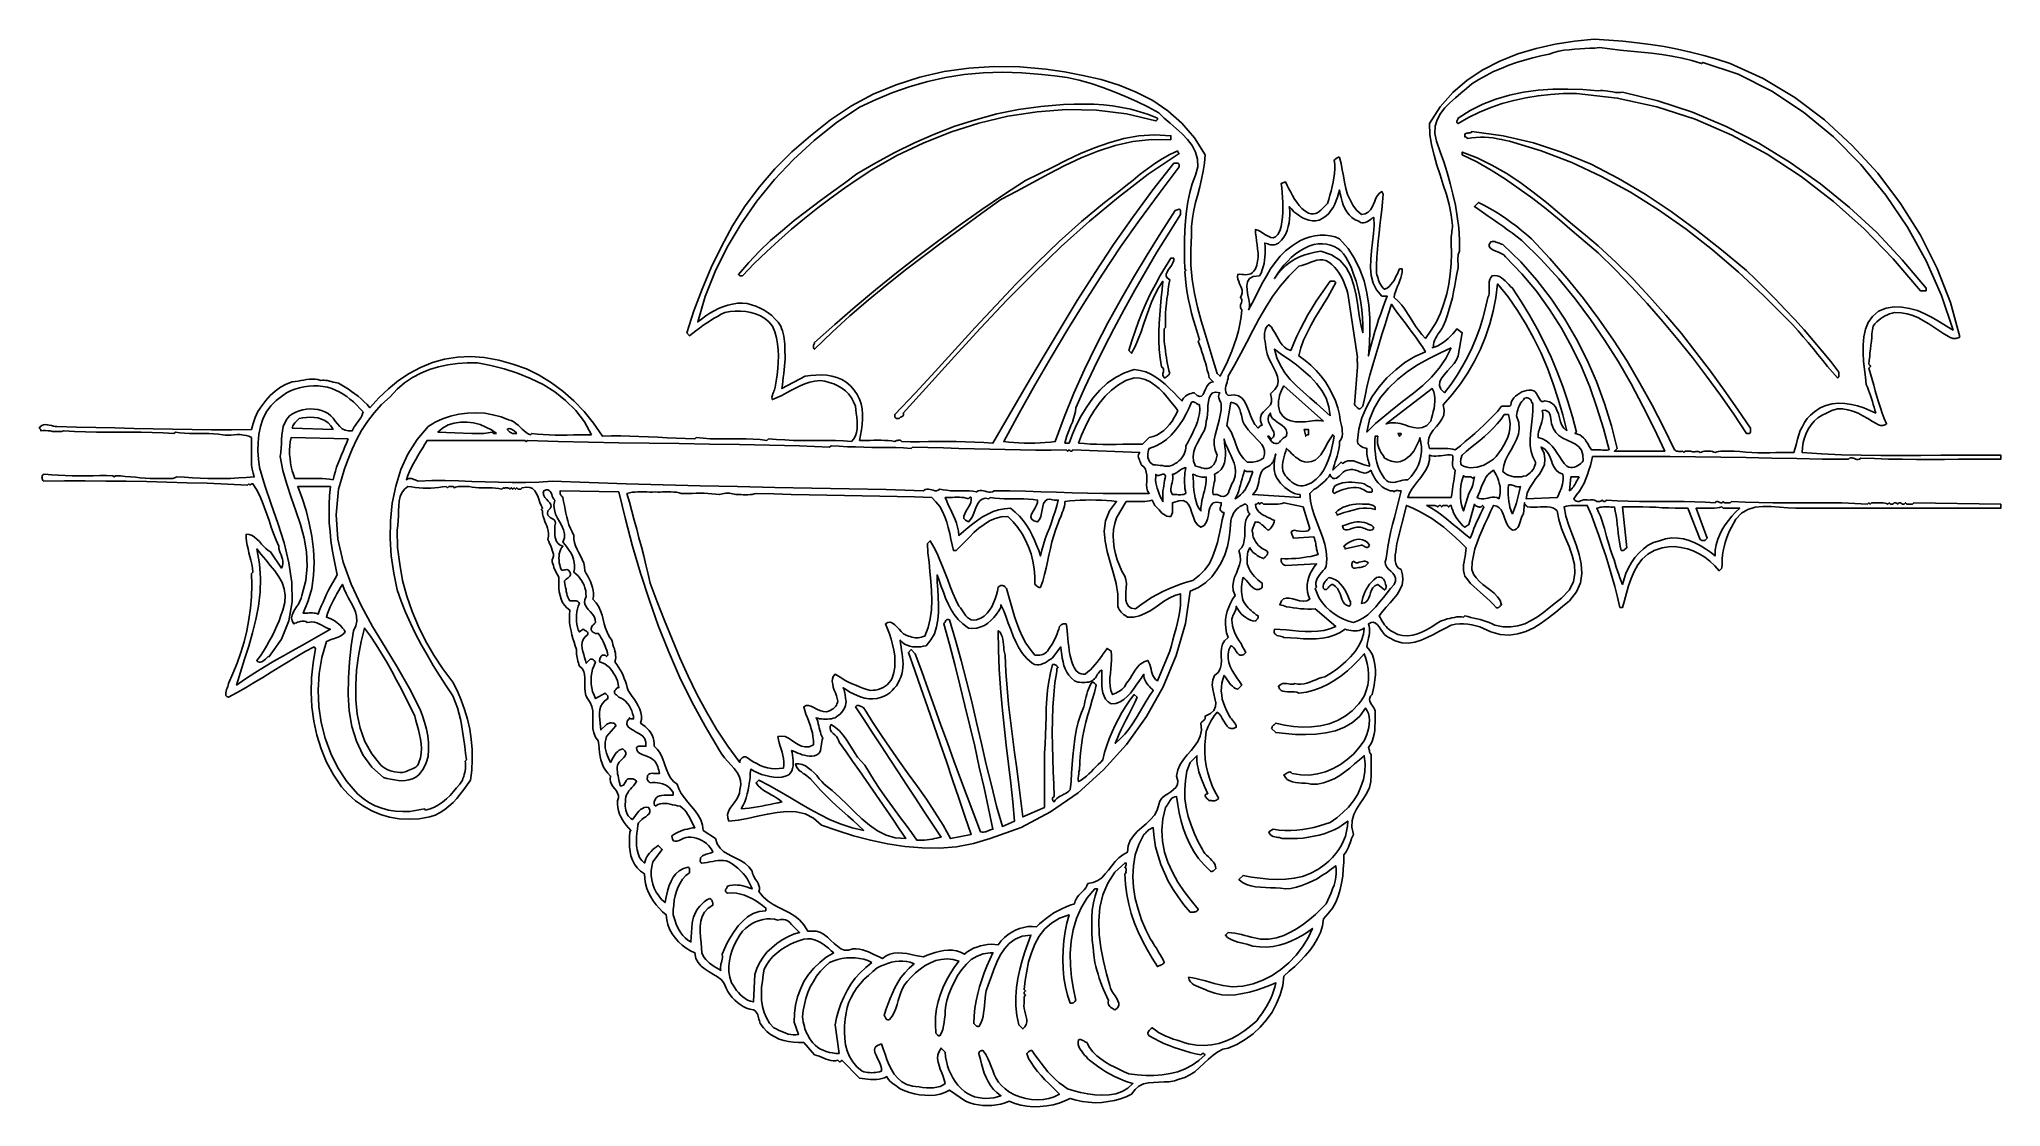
# Model space of a CAD drawing. Extents: x 0.02 to 9.57, y 0.02 to 5.22.
import ezdxf

# ---------------------------------------------------------------- set-up
doc = ezdxf.new("R2010")
doc.units = 0
doc.layers.add('1', color=7, linetype='Continuous')

msp = doc.modelspace()

# ---------------------------------------------------------------- linework, layer by layer
for points in [[(8.251, 5.099), (8.412, 5.026), (8.566, 4.934), (8.711, 4.825), (8.846, 4.701), (8.97, 4.565), (9.081, 4.418), (9.178, 4.263), (9.26, 4.101), (9.324, 3.935), (9.37, 3.768), (9.366, 3.765), (9.361, 3.763), (9.355, 3.762), (9.35, 3.761), (9.344, 3.76), (9.338, 3.761), (9.332, 3.762), (9.327, 3.763), (9.322, 3.765), (9.317, 3.768), (9.292, 3.783), (9.267, 3.799), (9.243, 3.815), (9.218, 3.831), (9.193, 3.847), (9.168, 3.861), (9.141, 3.872), (9.113, 3.881), (9.084, 3.886), (9.052, 3.887), (9.04, 3.884), (9.028, 3.88), (9.017, 3.875), (9.006, 3.87), (8.995, 3.864), (8.985, 3.857), (8.975, 3.849), (8.965, 3.841), (8.956, 3.831), (8.947, 3.821), (8.944, 3.802), (8.942, 3.783), (8.941, 3.765), (8.939, 3.747), (8.937, 3.728), (8.935, 3.709), (8.932, 3.691), (8.931, 3.673), (8.929, 3.654), (8.927, 3.635), (8.928, 3.634), (8.93, 3.632), (8.931, 3.631), (8.932, 3.629), (8.933, 3.628), (8.934, 3.626), (8.934, 3.624), (8.933, 3.622), (8.927, 3.615), (8.935, 3.588), (8.943, 3.561), (8.951, 3.533), (8.958, 3.506), (8.966, 3.478), (8.974, 3.451), (8.983, 3.423), (8.992, 3.396), (9.002, 3.37), (9.013, 3.344), (9.009, 3.341), (9.005, 3.339), (9, 3.338), (8.995, 3.337), (8.99, 3.336), (8.984, 3.337), (8.979, 3.338), (8.974, 3.339), (8.97, 3.341), (8.966, 3.344), (8.944, 3.356), (8.921, 3.37), (8.898, 3.383), (8.874, 3.396), (8.849, 3.406), (8.824, 3.413), (8.799, 3.418), (8.774, 3.417), (8.747, 3.41), (8.721, 3.397), (8.699, 3.386), (8.679, 3.373), (8.661, 3.357), (8.646, 3.339), (8.632, 3.319), (8.621, 3.298), (8.613, 3.276), (8.607, 3.253), (8.603, 3.229), (8.602, 3.205), (8.697, 3.199), (8.793, 3.194), (8.889, 3.192), (8.985, 3.191), (9.083, 3.191), (9.18, 3.191), (9.277, 3.192), (9.375, 3.192), (9.472, 3.192), (9.569, 3.192), (9.569, 3.172), (9.501, 3.172), (9.432, 3.172), (9.364, 3.172), (9.295, 3.171), (9.226, 3.171), (9.158, 3.171), (9.09, 3.172), (9.022, 3.173), (8.954, 3.175), (8.887, 3.178), (8.881, 3.173), (8.875, 3.171), (8.869, 3.171), (8.863, 3.173), (8.857, 3.175), (8.851, 3.177), (8.845, 3.179), (8.839, 3.179), (8.833, 3.177), (8.827, 3.172), (8.701, 3.173), (8.576, 3.175), (8.452, 3.177), (8.329, 3.18), (8.206, 3.182), (8.083, 3.184), (7.96, 3.185), (7.835, 3.186), (7.709, 3.186), (7.582, 3.185), (7.577, 3.163), (7.571, 3.141), (7.564, 3.119), (7.557, 3.098), (7.549, 3.077), (7.54, 3.056), (7.529, 3.036), (7.518, 3.017), (7.504, 2.998), (7.49, 2.98), (7.496, 2.972), (7.502, 2.968), (7.509, 2.966), (7.516, 2.967), (7.523, 2.969), (7.53, 2.971), (7.538, 2.974), (7.546, 2.975), (7.554, 2.975), (7.562, 2.973), (7.57, 2.975), (7.577, 2.975), (7.584, 2.974), (7.591, 2.972), (7.597, 2.969), (7.603, 2.967), (7.61, 2.966), (7.616, 2.966), (7.622, 2.968), (7.629, 2.973), (7.63, 2.972), (7.632, 2.97), (7.633, 2.969), (7.634, 2.968), (7.636, 2.966), (7.638, 2.966), (7.64, 2.966), (7.642, 2.966), (7.649, 2.973), (7.701, 2.97), (7.755, 2.968), (7.81, 2.966), (7.865, 2.966), (7.92, 2.966), (7.974, 2.966), (8.028, 2.966), (8.08, 2.965), (8.13, 2.963), (8.178, 2.96), (8.182, 2.965), (8.186, 2.967), (8.19, 2.967), (8.194, 2.965), (8.198, 2.963), (8.202, 2.961), (8.206, 2.959), (8.21, 2.959), (8.214, 2.961), (8.218, 2.966), (8.221, 2.963), (8.223, 2.961), (8.226, 2.96), (8.23, 2.959), (8.233, 2.959), (8.237, 2.959), (8.24, 2.96), (8.244, 2.96), (8.248, 2.96), (8.251, 2.96), (8.258, 2.966), (8.324, 2.963), (8.391, 2.961), (8.459, 2.96), (8.527, 2.96), (8.595, 2.96), (8.663, 2.96), (8.73, 2.96), (8.795, 2.959), (8.859, 2.956), (8.92, 2.953), (8.927, 2.96), (8.933, 2.953), (8.94, 2.96), (8.946, 2.959), (8.953, 2.959), (8.961, 2.96), (8.969, 2.96), (8.978, 2.96), (8.987, 2.96), (8.996, 2.959), (9.004, 2.958), (9.012, 2.956), (9.019, 2.953), (9.026, 2.96), (9.03, 2.955), (9.034, 2.953), (9.038, 2.953), (9.042, 2.954), (9.046, 2.956), (9.05, 2.959), (9.054, 2.96), (9.058, 2.96), (9.062, 2.958), (9.066, 2.953), (9.07, 2.958), (9.074, 2.96), (9.078, 2.96), (9.081, 2.959), (9.086, 2.956), (9.09, 2.954), (9.093, 2.953), (9.098, 2.953), (9.101, 2.955), (9.105, 2.96), (9.108, 2.957), (9.11, 2.955), (9.114, 2.954), (9.117, 2.953), (9.12, 2.953), (9.124, 2.953), (9.128, 2.953), (9.132, 2.954), (9.135, 2.954), (9.139, 2.953), (9.145, 2.96), (9.569, 2.953), (9.569, 2.933), (9.474, 2.933), (9.378, 2.933), (9.28, 2.933), (9.182, 2.933), (9.083, 2.933), (8.985, 2.933), (8.888, 2.933), (8.792, 2.933), (8.699, 2.933), (8.609, 2.933), (8.572, 2.933), (8.533, 2.935), (8.492, 2.939), (8.451, 2.942), (8.411, 2.942), (8.373, 2.938), (8.338, 2.927), (8.306, 2.909), (8.279, 2.881), (8.258, 2.841), (8.249, 2.823), (8.24, 2.804), (8.233, 2.786), (8.227, 2.766), (8.222, 2.746), (8.218, 2.726), (8.215, 2.706), (8.213, 2.685), (8.212, 2.663), (8.211, 2.642), (8.198, 2.629), (8.177, 2.653), (8.153, 2.676), (8.128, 2.695), (8.1, 2.712), (8.072, 2.726), (8.043, 2.736), (8.012, 2.743), (7.981, 2.747), (7.951, 2.746), (7.92, 2.741), (7.882, 2.728), (7.85, 2.71), (7.823, 2.685), (7.802, 2.657), (7.784, 2.625), (7.769, 2.591), (7.757, 2.556), (7.747, 2.52), (7.737, 2.484), (7.728, 2.45), (7.715, 2.45), (7.703, 2.501), (7.69, 2.552), (7.676, 2.603), (7.661, 2.653), (7.646, 2.702), (7.629, 2.752), (7.612, 2.801), (7.594, 2.85), (7.576, 2.899), (7.556, 2.947), (7.544, 2.946), (7.533, 2.946), (7.521, 2.947), (7.509, 2.947), (7.498, 2.947), (7.487, 2.947), (7.475, 2.946), (7.464, 2.945), (7.454, 2.943), (7.443, 2.94), (7.452, 2.895), (7.466, 2.849), (7.484, 2.802), (7.501, 2.755), (7.516, 2.708), (7.526, 2.662), (7.529, 2.615), (7.523, 2.57), (7.504, 2.526), (7.47, 2.483), (7.436, 2.455), (7.402, 2.427), (7.367, 2.399), (7.331, 2.373), (7.295, 2.351), (7.257, 2.333), (7.217, 2.321), (7.175, 2.315), (7.132, 2.318), (7.086, 2.331), (7.069, 2.339), (7.051, 2.348), (7.032, 2.355), (7.014, 2.361), (6.994, 2.366), (6.975, 2.369), (6.954, 2.371), (6.935, 2.37), (6.914, 2.368), (6.894, 2.364), (6.865, 2.35), (6.836, 2.335), (6.807, 2.319), (6.777, 2.304), (6.747, 2.291), (6.716, 2.281), (6.685, 2.276), (6.653, 2.278), (6.621, 2.287), (6.589, 2.304), (6.578, 2.31), (6.568, 2.319), (6.559, 2.331), (6.55, 2.343), (6.542, 2.355), (6.534, 2.366), (6.525, 2.374), (6.514, 2.378), (6.503, 2.377), (6.49, 2.37), (6.494, 2.359), (6.496, 2.348), (6.496, 2.336), (6.495, 2.325), (6.494, 2.314), (6.491, 2.303), (6.489, 2.292), (6.486, 2.28), (6.484, 2.269), (6.483, 2.258), (6.498, 2.24), (6.51, 2.219), (6.517, 2.196), (6.522, 2.172), (6.524, 2.147), (6.524, 2.122), (6.522, 2.097), (6.519, 2.072), (6.514, 2.048), (6.509, 2.026), (6.501, 2.018), (6.497, 2.01), (6.496, 2.002), (6.497, 1.994), (6.501, 1.986), (6.506, 1.978), (6.511, 1.971), (6.516, 1.962), (6.52, 1.954), (6.523, 1.947), (6.523, 1.927), (6.523, 1.908), (6.523, 1.889), (6.522, 1.87), (6.521, 1.851), (6.519, 1.833), (6.514, 1.815), (6.509, 1.798), (6.5, 1.783), (6.49, 1.768), (6.492, 1.765), (6.493, 1.762), (6.494, 1.758), (6.495, 1.754), (6.495, 1.751), (6.496, 1.747), (6.497, 1.744), (6.498, 1.74), (6.5, 1.737), (6.503, 1.735), (6.503, 1.727), (6.503, 1.718), (6.503, 1.709), (6.503, 1.699), (6.503, 1.688), (6.503, 1.677), (6.503, 1.667), (6.503, 1.656), (6.503, 1.646), (6.503, 1.635), (6.502, 1.603), (6.495, 1.573), (6.482, 1.546), (6.466, 1.52), (6.449, 1.494), (6.433, 1.468), (6.419, 1.441), (6.411, 1.412), (6.409, 1.38), (6.417, 1.344), (6.413, 1.334), (6.408, 1.324), (6.405, 1.313), (6.401, 1.303), (6.397, 1.293), (6.393, 1.283), (6.389, 1.273), (6.384, 1.263), (6.377, 1.254), (6.37, 1.245), (6.37, 1.209), (6.368, 1.175), (6.365, 1.141), (6.36, 1.108), (6.353, 1.076), (6.343, 1.044), (6.331, 1.014), (6.315, 0.986), (6.295, 0.959), (6.271, 0.933), (6.266, 0.899), (6.257, 0.867), (6.243, 0.837), (6.225, 0.807), (6.205, 0.78), (6.182, 0.753), (6.158, 0.727), (6.132, 0.702), (6.105, 0.678), (6.079, 0.655), (6.073, 0.609), (6.061, 0.564), (6.043, 0.521), (6.021, 0.479), (5.994, 0.441), (5.963, 0.406), (5.929, 0.373), (5.891, 0.346), (5.85, 0.322), (5.807, 0.304), (5.781, 0.298), (5.757, 0.286), (5.734, 0.269), (5.712, 0.25), (5.69, 0.23), (5.668, 0.209), (5.645, 0.189), (5.621, 0.173), (5.596, 0.16), (5.569, 0.152), (5.546, 0.144), (5.521, 0.14), (5.496, 0.139), (5.47, 0.138), (5.444, 0.137), (5.419, 0.135), (5.395, 0.129), (5.373, 0.119), (5.354, 0.103), (5.337, 0.079), (5.311, 0.066), (5.283, 0.056), (5.254, 0.048), (5.223, 0.043), (5.192, 0.039), (5.16, 0.038), (5.128, 0.04), (5.097, 0.044), (5.067, 0.05), (5.039, 0.059), (5.013, 0.047), (4.985, 0.036), (4.955, 0.028), (4.924, 0.022), (4.892, 0.019), (4.86, 0.018), (4.828, 0.021), (4.798, 0.026), (4.769, 0.034), (4.741, 0.046), (4.721, 0.038), (4.7, 0.031), (4.679, 0.027), (4.657, 0.024), (4.635, 0.024), (4.613, 0.024), (4.592, 0.027), (4.571, 0.031), (4.55, 0.038), (4.529, 0.046), (4.45, 0.099), (4.428, 0.088), (4.405, 0.08), (4.381, 0.075), (4.355, 0.073), (4.33, 0.074), (4.305, 0.076), (4.28, 0.081), (4.256, 0.087), (4.233, 0.096), (4.211, 0.105), (4.204, 0.111), (4.197, 0.116), (4.19, 0.122), (4.182, 0.127), (4.175, 0.132), (4.168, 0.137), (4.161, 0.143), (4.155, 0.149), (4.149, 0.157), (4.145, 0.165), (4.134, 0.159), (4.122, 0.155), (4.108, 0.153), (4.095, 0.151), (4.081, 0.151), (4.066, 0.151), (4.052, 0.152), (4.038, 0.154), (4.025, 0.156), (4.013, 0.158), (3.927, 0.245), (3.925, 0.243), (3.924, 0.242), (3.923, 0.24), (3.921, 0.239), (3.919, 0.238), (3.918, 0.237), (3.915, 0.237), (3.913, 0.238), (3.907, 0.245), (3.896, 0.242), (3.884, 0.242), (3.873, 0.244), (3.862, 0.247), (3.85, 0.25), (3.839, 0.255), (3.828, 0.259), (3.817, 0.264), (3.805, 0.268), (3.794, 0.271), (3.741, 0.331), (3.716, 0.331), (3.691, 0.332), (3.667, 0.336), (3.644, 0.341), (3.621, 0.348), (3.6, 0.358), (3.58, 0.37), (3.561, 0.385), (3.545, 0.403), (3.529, 0.423), (3.527, 0.43), (3.525, 0.437), (3.523, 0.445), (3.521, 0.452), (3.52, 0.459), (3.517, 0.466), (3.514, 0.473), (3.509, 0.479), (3.504, 0.485), (3.496, 0.49), (3.479, 0.493), (3.463, 0.499), (3.447, 0.507), (3.432, 0.516), (3.418, 0.526), (3.405, 0.538), (3.393, 0.551), (3.382, 0.565), (3.372, 0.58), (3.364, 0.596), (3.354, 0.618), (3.34, 0.636), (3.322, 0.651), (3.302, 0.663), (3.281, 0.676), (3.261, 0.689), (3.242, 0.703), (3.227, 0.72), (3.216, 0.741), (3.211, 0.768), (3.189, 0.777), (3.169, 0.79), (3.149, 0.805), (3.131, 0.822), (3.115, 0.841), (3.1, 0.861), (3.088, 0.883), (3.08, 0.906), (3.074, 0.929), (3.072, 0.953), (3.054, 0.968), (3.038, 0.985), (3.022, 1.002), (3.008, 1.021), (2.996, 1.04), (2.985, 1.061), (2.977, 1.082), (2.971, 1.105), (2.968, 1.128), (2.966, 1.152), (2.946, 1.165), (2.93, 1.182), (2.917, 1.199), (2.907, 1.219), (2.9, 1.24), (2.896, 1.262), (2.893, 1.285), (2.892, 1.309), (2.892, 1.333), (2.894, 1.357), (2.9, 1.364), (2.888, 1.376), (2.877, 1.389), (2.867, 1.402), (2.858, 1.415), (2.85, 1.43), (2.844, 1.444), (2.839, 1.459), (2.836, 1.475), (2.834, 1.492), (2.834, 1.509), (2.839, 1.523), (2.839, 1.535), (2.835, 1.546), (2.829, 1.557), (2.821, 1.567), (2.812, 1.578), (2.805, 1.589), (2.8, 1.601), (2.798, 1.614), (2.801, 1.629), (2.787, 1.643), (2.776, 1.658), (2.766, 1.673), (2.759, 1.69), (2.754, 1.708), (2.75, 1.725), (2.747, 1.744), (2.745, 1.763), (2.743, 1.782), (2.741, 1.801), (2.727, 1.819), (2.719, 1.839), (2.715, 1.86), (2.714, 1.882), (2.715, 1.903), (2.715, 1.925), (2.714, 1.947), (2.71, 1.968), (2.702, 1.987), (2.688, 2.006), (2.68, 2.022), (2.677, 2.039), (2.675, 2.057), (2.675, 2.074), (2.676, 2.091), (2.676, 2.108), (2.674, 2.124), (2.67, 2.139), (2.662, 2.153), (2.649, 2.165), (2.646, 2.173), (2.644, 2.181), (2.642, 2.189), (2.64, 2.198), (2.638, 2.206), (2.636, 2.214), (2.635, 2.223), (2.634, 2.23), (2.634, 2.237), (2.635, 2.245), (2.629, 2.263), (2.623, 2.281), (2.617, 2.299), (2.612, 2.317), (2.608, 2.336), (2.604, 2.355), (2.601, 2.375), (2.6, 2.394), (2.6, 2.415), (2.602, 2.437), (2.588, 2.448), (2.576, 2.461), (2.567, 2.475), (2.56, 2.491), (2.555, 2.508), (2.551, 2.526), (2.548, 2.544), (2.548, 2.562), (2.548, 2.579), (2.549, 2.596), (2.545, 2.604), (2.541, 2.612), (2.536, 2.62), (2.532, 2.629), (2.528, 2.637), (2.525, 2.645), (2.522, 2.654), (2.519, 2.663), (2.517, 2.672), (2.516, 2.682), (2.52, 2.691), (2.522, 2.7), (2.522, 2.71), (2.52, 2.72), (2.517, 2.73), (2.513, 2.74), (2.509, 2.751), (2.504, 2.761), (2.5, 2.771), (2.496, 2.781), (2.498, 2.797), (2.499, 2.811), (2.497, 2.824), (2.494, 2.836), (2.49, 2.847), (2.486, 2.858), (2.481, 2.869), (2.477, 2.881), (2.473, 2.893), (2.47, 2.907), (2.47, 2.91), (2.47, 2.913), (2.47, 2.915), (2.469, 2.918), (2.469, 2.92), (2.468, 2.922), (2.467, 2.924), (2.465, 2.925), (2.463, 2.927), (2.47, 2.933), (2.463, 2.947), (2.457, 2.961), (2.452, 2.977), (2.446, 2.992), (2.439, 3.007), (2.432, 3.019), (2.421, 3.029), (2.408, 3.035), (2.391, 3.036), (2.37, 3.033), (2.369, 3.031), (2.367, 3.029), (2.366, 3.028), (2.364, 3.027), (2.362, 3.026), (2.359, 3.026), (2.356, 3.026), (2.353, 3.026), (2.35, 3.026), (2.344, 3.033), (2.337, 3.026), (2.331, 3.033), (2.324, 3.026), (2.317, 3.033), (2.311, 3.026), (2.308, 3.029), (2.306, 3.031), (2.302, 3.032), (2.299, 3.033), (2.296, 3.033), (2.292, 3.033), (2.288, 3.033), (2.285, 3.032), (2.281, 3.032), (2.278, 3.033), (2.271, 3.026), (2.256, 3.029), (2.24, 3.031), (2.224, 3.033), (2.208, 3.033), (2.192, 3.033), (2.175, 3.033), (2.159, 3.033), (2.143, 3.034), (2.127, 3.036), (2.112, 3.039), (2.107, 3.039), (2.1, 3.039), (2.093, 3.039), (2.085, 3.04), (2.077, 3.04), (2.069, 3.04), (2.061, 3.039), (2.053, 3.038), (2.046, 3.036), (2.039, 3.033), (2.038, 3.036), (2.036, 3.038), (2.033, 3.039), (2.031, 3.04), (2.028, 3.04), (2.024, 3.04), (2.021, 3.039), (2.019, 3.039), (2.016, 3.039), (2.013, 3.039), (2.006, 3.033), (2, 3.039), (1.982, 3.037), (1.963, 3.034), (1.945, 3.033), (1.926, 3.032), (1.907, 3.032), (1.888, 3.032), (1.869, 3.033), (1.85, 3.034), (1.832, 3.037), (1.814, 3.039), (1.797, 3.026), (1.784, 3.009), (1.776, 2.99), (1.771, 2.968), (1.769, 2.945), (1.768, 2.921), (1.768, 2.897), (1.767, 2.873), (1.765, 2.849), (1.761, 2.827), (1.764, 2.743), (1.774, 2.661), (1.788, 2.582), (1.808, 2.505), (1.834, 2.43), (1.865, 2.358), (1.9, 2.287), (1.94, 2.218), (1.984, 2.151), (2.033, 2.086), (2.055, 2.043), (2.074, 1.999), (2.09, 1.953), (2.104, 1.906), (2.115, 1.857), (2.122, 1.808), (2.126, 1.759), (2.127, 1.709), (2.125, 1.658), (2.119, 1.609), (2.103, 1.586), (2.086, 1.563), (2.069, 1.541), (2.052, 1.52), (2.034, 1.5), (2.014, 1.482), (1.993, 1.466), (1.971, 1.451), (1.947, 1.439), (1.92, 1.43), (1.869, 1.421), (1.82, 1.419), (1.772, 1.421), (1.725, 1.429), (1.681, 1.442), (1.638, 1.46), (1.597, 1.483), (1.559, 1.509), (1.523, 1.54), (1.49, 1.576), (1.451, 1.635), (1.418, 1.697), (1.391, 1.762), (1.371, 1.828), (1.356, 1.896), (1.347, 1.966), (1.343, 2.037), (1.345, 2.108), (1.352, 2.18), (1.364, 2.251), (1.357, 2.258), (1.314, 2.235), (1.273, 2.211), (1.231, 2.186), (1.19, 2.161), (1.149, 2.135), (1.108, 2.109), (1.066, 2.084), (1.024, 2.059), (0.983, 2.036), (0.94, 2.013), (0.933, 2.017), (0.928, 2.022), (0.927, 2.028), (0.927, 2.035), (0.929, 2.042), (0.931, 2.05), (0.934, 2.057), (0.937, 2.065), (0.939, 2.072), (0.94, 2.079), (0.962, 2.128), (0.983, 2.179), (1.001, 2.23), (1.016, 2.283), (1.03, 2.336), (1.04, 2.391), (1.048, 2.446), (1.053, 2.502), (1.054, 2.558), (1.052, 2.615), (1.059, 2.622), (1.057, 2.641), (1.054, 2.661), (1.05, 2.68), (1.045, 2.698), (1.04, 2.717), (1.036, 2.735), (1.031, 2.754), (1.028, 2.772), (1.026, 2.79), (1.026, 2.807), (1.041, 2.805), (1.055, 2.8), (1.067, 2.792), (1.079, 2.782), (1.091, 2.771), (1.101, 2.759), (1.112, 2.747), (1.123, 2.737), (1.134, 2.728), (1.145, 2.721), (1.198, 2.642), (1.203, 2.653), (1.205, 2.664), (1.205, 2.675), (1.203, 2.685), (1.2, 2.695), (1.197, 2.706), (1.192, 2.716), (1.189, 2.726), (1.186, 2.737), (1.185, 2.748), (1.172, 2.778), (1.16, 2.81), (1.149, 2.841), (1.138, 2.873), (1.127, 2.905), (1.116, 2.936), (1.105, 2.967), (1.091, 2.997), (1.076, 3.025), (1.059, 3.052), (1.057, 3.053), (1.055, 3.053), (1.053, 3.052), (1.052, 3.051), (1.05, 3.05), (1.049, 3.049), (1.047, 3.047), (1.046, 3.046), (1.039, 3.052), (1.033, 3.046), (0.935, 3.05), (0.837, 3.055), (0.739, 3.058), (0.641, 3.061), (0.542, 3.063), (0.443, 3.065), (0.343, 3.066), (0.243, 3.067), (0.142, 3.067), (0.039, 3.066), (0.037, 3.069), (0.035, 3.073), (0.034, 3.077), (0.033, 3.081), (0.032, 3.086), (0.033, 3.09), (0.034, 3.093), (0.037, 3.096), (0.04, 3.098), (0.046, 3.099), (0.078, 3.096), (0.111, 3.094), (0.145, 3.093), (0.179, 3.092), (0.213, 3.092), (0.247, 3.092), (0.281, 3.092), (0.314, 3.093), (0.346, 3.093), (0.377, 3.092), (0.384, 3.086), (0.39, 3.092), (0.414, 3.091), (0.438, 3.088), (0.463, 3.086), (0.487, 3.084), (0.511, 3.082), (0.535, 3.08), (0.559, 3.079), (0.583, 3.078), (0.606, 3.078), (0.629, 3.079), (0.633, 3.079), (0.638, 3.079), (0.644, 3.079), (0.65, 3.079), (0.657, 3.079), (0.664, 3.079), (0.67, 3.079), (0.677, 3.081), (0.683, 3.083), (0.688, 3.086), (0.727, 3.084), (0.765, 3.081), (0.802, 3.08), (0.84, 3.079), (0.877, 3.079), (0.914, 3.079), (0.951, 3.079), (0.989, 3.081), (1.027, 3.083), (1.066, 3.086), (1.06, 3.105), (1.055, 3.124), (1.053, 3.143), (1.052, 3.163), (1.052, 3.182), (1.052, 3.201), (1.053, 3.22), (1.053, 3.239), (1.053, 3.259), (1.052, 3.278), (1.04, 3.284), (1.027, 3.288), (1.013, 3.29), (0.998, 3.292), (0.983, 3.292), (0.968, 3.291), (0.953, 3.29), (0.939, 3.29), (0.925, 3.29), (0.913, 3.291), (0.891, 3.294), (0.868, 3.296), (0.845, 3.298), (0.821, 3.298), (0.798, 3.298), (0.774, 3.298), (0.75, 3.298), (0.727, 3.299), (0.704, 3.301), (0.682, 3.304), (0.675, 3.298), (0.622, 3.301), (0.569, 3.303), (0.515, 3.304), (0.461, 3.304), (0.407, 3.304), (0.353, 3.304), (0.298, 3.304), (0.245, 3.305), (0.191, 3.307), (0.139, 3.311), (0.128, 3.308), (0.117, 3.307), (0.107, 3.307), (0.096, 3.307), (0.084, 3.308), (0.073, 3.31), (0.062, 3.311), (0.05, 3.312), (0.038, 3.312), (0.026, 3.311), (0.026, 3.313), (0.026, 3.315), (0.026, 3.317), (0.025, 3.318), (0.024, 3.32), (0.022, 3.321), (0.021, 3.323), (0.019, 3.324), (0.025, 3.332), (0.032, 3.337), (0.04, 3.34), (0.049, 3.341), (0.058, 3.34), (0.068, 3.338), (0.078, 3.336), (0.088, 3.334), (0.097, 3.332), (0.105, 3.331), (0.2, 3.329), (0.294, 3.327), (0.387, 3.325), (0.481, 3.322), (0.574, 3.32), (0.668, 3.318), (0.763, 3.317), (0.858, 3.316), (0.955, 3.316), (1.052, 3.317), (1.06, 3.347), (1.07, 3.376), (1.084, 3.405), (1.102, 3.433), (1.122, 3.459), (1.144, 3.483), (1.168, 3.504), (1.194, 3.523), (1.222, 3.538), (1.251, 3.549), (1.265, 3.55), (1.279, 3.552), (1.293, 3.555), (1.307, 3.557), (1.321, 3.56), (1.335, 3.562), (1.348, 3.562), (1.362, 3.562), (1.376, 3.56), (1.39, 3.556), (1.398, 3.557), (1.406, 3.557), (1.414, 3.556), (1.423, 3.555), (1.432, 3.553), (1.441, 3.551), (1.45, 3.548), (1.459, 3.546), (1.468, 3.544), (1.476, 3.543), (1.492, 3.533), (1.509, 3.523), (1.525, 3.513), (1.54, 3.502), (1.556, 3.491), (1.571, 3.479), (1.586, 3.467), (1.6, 3.453), (1.615, 3.439), (1.629, 3.423), (1.672, 3.471), (1.719, 3.515), (1.768, 3.555), (1.82, 3.589), (1.875, 3.619), (1.933, 3.643), (1.992, 3.66), (2.055, 3.67), (2.119, 3.673), (2.185, 3.668), (2.256, 3.655), (2.325, 3.636), (2.391, 3.612), (2.453, 3.581), (2.513, 3.545), (2.569, 3.504), (2.622, 3.457), (2.672, 3.405), (2.718, 3.348), (2.761, 3.284), (2.805, 3.286), (2.85, 3.286), (2.894, 3.285), (2.939, 3.283), (2.985, 3.281), (3.03, 3.279), (3.076, 3.277), (3.121, 3.275), (3.166, 3.273), (3.211, 3.271), (3.218, 3.278), (3.252, 3.274), (3.286, 3.272), (3.32, 3.271), (3.355, 3.271), (3.39, 3.271), (3.425, 3.271), (3.46, 3.271), (3.495, 3.27), (3.529, 3.268), (3.562, 3.264), (3.569, 3.271), (3.609, 3.268), (3.649, 3.266), (3.691, 3.264), (3.732, 3.264), (3.774, 3.264), (3.815, 3.264), (3.856, 3.264), (3.896, 3.263), (3.935, 3.261), (3.973, 3.258), (3.985, 3.271), (3.993, 3.286), (3.998, 3.303), (4.001, 3.321), (4.002, 3.339), (4.001, 3.358), (3.999, 3.377), (3.997, 3.396), (3.995, 3.413), (3.993, 3.43), (3.984, 3.452), (3.973, 3.472), (3.959, 3.49), (3.944, 3.505), (3.926, 3.518), (3.907, 3.529), (3.887, 3.539), (3.865, 3.546), (3.843, 3.552), (3.821, 3.556), (3.795, 3.553), (3.77, 3.547), (3.747, 3.539), (3.723, 3.529), (3.701, 3.518), (3.679, 3.507), (3.657, 3.495), (3.634, 3.483), (3.612, 3.473), (3.589, 3.463), (3.587, 3.468), (3.586, 3.474), (3.587, 3.48), (3.589, 3.485), (3.591, 3.492), (3.594, 3.498), (3.596, 3.504), (3.599, 3.51), (3.601, 3.516), (3.602, 3.523), (3.607, 3.553), (3.611, 3.583), (3.615, 3.614), (3.617, 3.644), (3.618, 3.675), (3.617, 3.705), (3.614, 3.735), (3.609, 3.764), (3.6, 3.793), (3.589, 3.821), (3.571, 3.841), (3.551, 3.857), (3.53, 3.87), (3.507, 3.88), (3.484, 3.887), (3.459, 3.892), (3.434, 3.894), (3.408, 3.894), (3.383, 3.891), (3.357, 3.887), (3.339, 3.878), (3.321, 3.868), (3.302, 3.858), (3.285, 3.846), (3.267, 3.835), (3.25, 3.823), (3.233, 3.811), (3.216, 3.798), (3.201, 3.786), (3.185, 3.774), (3.172, 3.788), (3.206, 3.895), (3.246, 4.001), (3.29, 4.106), (3.34, 4.209), (3.395, 4.309), (3.456, 4.406), (3.525, 4.499), (3.6, 4.587), (3.683, 4.67), (3.774, 4.748), (3.871, 4.826), (3.973, 4.893), (4.079, 4.95), (4.191, 4.996), (4.306, 5.033), (4.424, 5.06), (4.545, 5.077), (4.668, 5.085), (4.793, 5.083), (4.92, 5.072), (5.01, 5.059), (5.1, 5.042), (5.189, 5.021), (5.276, 4.994), (5.36, 4.96), (5.44, 4.919), (5.514, 4.869), (5.582, 4.809), (5.643, 4.738), (5.695, 4.655), (5.692, 4.615), (5.686, 4.575), (5.678, 4.537), (5.669, 4.499), (5.659, 4.461), (5.649, 4.423), (5.64, 4.385), (5.634, 4.346), (5.629, 4.306), (5.629, 4.264), (5.625, 4.19), (5.626, 4.118), (5.633, 4.048), (5.644, 3.98), (5.658, 3.913), (5.676, 3.847), (5.695, 3.783), (5.715, 3.718), (5.735, 3.653), (5.754, 3.589), (5.768, 3.576), (5.783, 3.606), (5.799, 3.637), (5.813, 3.668), (5.826, 3.699), (5.837, 3.731), (5.848, 3.764), (5.857, 3.797), (5.864, 3.83), (5.87, 3.865), (5.874, 3.9), (5.869, 3.906), (5.867, 3.912), (5.867, 3.918), (5.868, 3.924), (5.87, 3.93), (5.872, 3.936), (5.874, 3.942), (5.874, 3.948), (5.872, 3.954), (5.867, 3.96), (5.873, 3.972), (5.875, 3.983), (5.875, 3.995), (5.872, 4.005), (5.868, 4.016), (5.863, 4.027), (5.859, 4.038), (5.855, 4.049), (5.853, 4.06), (5.854, 4.072), (5.865, 4.073), (5.875, 4.072), (5.884, 4.072), (5.894, 4.071), (5.902, 4.072), (5.911, 4.073), (5.918, 4.076), (5.926, 4.081), (5.933, 4.088), (5.94, 4.099), (5.947, 4.117), (5.951, 4.137), (5.953, 4.156), (5.953, 4.176), (5.951, 4.197), (5.949, 4.216), (5.946, 4.236), (5.943, 4.255), (5.941, 4.274), (5.94, 4.291), (5.952, 4.288), (5.965, 4.282), (5.977, 4.274), (5.99, 4.265), (6.003, 4.258), (6.015, 4.252), (6.027, 4.251), (6.038, 4.255), (6.049, 4.266), (6.059, 4.284), (6.065, 4.305), (6.069, 4.328), (6.072, 4.351), (6.073, 4.375), (6.074, 4.399), (6.073, 4.423), (6.072, 4.447), (6.07, 4.471), (6.068, 4.494), (6.066, 4.516), (6.086, 4.523), (6.095, 4.506), (6.103, 4.49), (6.112, 4.473), (6.121, 4.456), (6.13, 4.439), (6.141, 4.424), (6.153, 4.408), (6.166, 4.394), (6.181, 4.382), (6.198, 4.37), (6.211, 4.367), (6.222, 4.367), (6.232, 4.369), (6.242, 4.373), (6.251, 4.379), (6.259, 4.385), (6.267, 4.393), (6.275, 4.401), (6.283, 4.409), (6.291, 4.417), (6.297, 4.437), (6.303, 4.458), (6.309, 4.478), (6.314, 4.5), (6.319, 4.521), (6.322, 4.543), (6.325, 4.564), (6.326, 4.586), (6.326, 4.607), (6.324, 4.629), (6.326, 4.631), (6.329, 4.633), (6.331, 4.635), (6.333, 4.637), (6.336, 4.639), (6.338, 4.641), (6.341, 4.642), (6.344, 4.643), (6.347, 4.643), (6.35, 4.642), (6.358, 4.612), (6.363, 4.582), (6.369, 4.552), (6.374, 4.521), (6.381, 4.491), (6.389, 4.462), (6.401, 4.435), (6.415, 4.409), (6.433, 4.385), (6.456, 4.364), (6.475, 4.367), (6.489, 4.375), (6.5, 4.387), (6.508, 4.4), (6.515, 4.414), (6.521, 4.429), (6.527, 4.444), (6.535, 4.457), (6.544, 4.468), (6.556, 4.476), (6.562, 4.463), (6.559, 4.425), (6.555, 4.387), (6.55, 4.349), (6.546, 4.311), (6.542, 4.273), (6.538, 4.234), (6.535, 4.196), (6.532, 4.157), (6.53, 4.118), (6.529, 4.079), (6.532, 4.07), (6.534, 4.062), (6.537, 4.053), (6.54, 4.045), (6.543, 4.037), (6.546, 4.028), (6.551, 4.021), (6.556, 4.013), (6.562, 4.006), (6.569, 4), (6.581, 4.006), (6.591, 4.014), (6.6, 4.023), (6.608, 4.033), (6.615, 4.043), (6.621, 4.054), (6.626, 4.065), (6.632, 4.076), (6.637, 4.088), (6.642, 4.099), (6.655, 4.099), (6.654, 4.084), (6.652, 4.069), (6.648, 4.055), (6.643, 4.042), (6.638, 4.028), (6.632, 4.015), (6.627, 4.002), (6.622, 3.988), (6.618, 3.974), (6.615, 3.96), (6.635, 3.942), (6.653, 3.923), (6.668, 3.903), (6.681, 3.882), (6.694, 3.862), (6.707, 3.841), (6.72, 3.82), (6.734, 3.8), (6.75, 3.78), (6.768, 3.761), (6.796, 3.8), (6.821, 3.841), (6.841, 3.884), (6.858, 3.93), (6.872, 3.977), (6.882, 4.025), (6.889, 4.074), (6.893, 4.125), (6.895, 4.175), (6.894, 4.225), (6.893, 4.232), (6.893, 4.24), (6.893, 4.248), (6.894, 4.257), (6.895, 4.265), (6.896, 4.275), (6.897, 4.284), (6.898, 4.293), (6.899, 4.302), (6.9, 4.311), (6.894, 4.362), (6.884, 4.413), (6.871, 4.461), (6.855, 4.509), (6.839, 4.557), (6.824, 4.605), (6.81, 4.653), (6.798, 4.703), (6.79, 4.754), (6.788, 4.807), (6.84, 4.888), (6.902, 4.958), (6.971, 5.018), (7.048, 5.069), (7.13, 5.111), (7.217, 5.146), (7.307, 5.173), (7.4, 5.194), (7.494, 5.209), (7.589, 5.218), (7.66, 5.214), (7.729, 5.208), (7.798, 5.201), (7.864, 5.192), (7.93, 5.182), (7.995, 5.17), (8.059, 5.155), (8.123, 5.139), (8.187, 5.12), (8.251, 5.099)], [(7.609, 4.966), (7.62, 4.968), (7.632, 4.968), (7.644, 4.967), (7.656, 4.965), (7.668, 4.963), (7.681, 4.961), (7.693, 4.959), (7.705, 4.958), (7.717, 4.958), (7.728, 4.96), (7.9, 4.918), (8.068, 4.863), (8.232, 4.793), (8.391, 4.711), (8.544, 4.618), (8.692, 4.514), (8.832, 4.399), (8.965, 4.276), (9.089, 4.144), (9.205, 4.006), (9.205, 3.993), (9.178, 3.993), (9.045, 4.148), (8.904, 4.294), (8.754, 4.428), (8.597, 4.55), (8.432, 4.658), (8.26, 4.751), (8.081, 4.829), (7.895, 4.889), (7.702, 4.931), (7.503, 4.953), (7.439, 4.953), (7.377, 4.949), (7.316, 4.943), (7.257, 4.933), (7.198, 4.92), (7.141, 4.905), (7.086, 4.885), (7.031, 4.862), (6.978, 4.837), (6.927, 4.807), (6.923, 4.81), (6.921, 4.812), (6.92, 4.814), (6.92, 4.817), (6.921, 4.82), (6.923, 4.822), (6.924, 4.825), (6.926, 4.828), (6.927, 4.831), (6.927, 4.834), (6.985, 4.871), (7.047, 4.901), (7.111, 4.926), (7.177, 4.946), (7.246, 4.96), (7.317, 4.969), (7.388, 4.974), (7.461, 4.975), (7.535, 4.973), (7.609, 4.966)], [(5.463, 4.834), (5.463, 4.832), (5.463, 4.83), (5.463, 4.828), (5.462, 4.826), (5.461, 4.825), (5.459, 4.824), (5.458, 4.822), (5.456, 4.821), (5.312, 4.854), (5.167, 4.872), (5.021, 4.876), (4.877, 4.865), (4.734, 4.843), (4.593, 4.809), (4.456, 4.765), (4.322, 4.712), (4.194, 4.651), (4.072, 4.582), (4.006, 4.538), (3.94, 4.492), (3.874, 4.445), (3.809, 4.396), (3.745, 4.345), (3.682, 4.292), (3.62, 4.238), (3.559, 4.182), (3.5, 4.125), (3.443, 4.066), (3.44, 4.066), (3.437, 4.066), (3.435, 4.066), (3.432, 4.066), (3.43, 4.067), (3.428, 4.067), (3.426, 4.069), (3.425, 4.07), (3.423, 4.072), (3.473, 4.131), (3.525, 4.185), (3.58, 4.237), (3.637, 4.287), (3.695, 4.335), (3.755, 4.381), (3.816, 4.427), (3.877, 4.472), (3.939, 4.517), (4, 4.562), (4.092, 4.616), (4.185, 4.667), (4.281, 4.713), (4.378, 4.756), (4.477, 4.794), (4.578, 4.826), (4.681, 4.854), (4.787, 4.876), (4.895, 4.891), (5.006, 4.9), (5.057, 4.902), (5.106, 4.902), (5.154, 4.901), (5.2, 4.898), (5.245, 4.893), (5.29, 4.886), (5.334, 4.877), (5.377, 4.865), (5.42, 4.851), (5.463, 4.834)], [(5.529, 4.728), (5.434, 4.729), (5.343, 4.719), (5.257, 4.7), (5.173, 4.673), (5.091, 4.64), (5.012, 4.603), (4.934, 4.562), (4.857, 4.52), (4.779, 4.478), (4.701, 4.437), (4.608, 4.37), (4.515, 4.302), (4.421, 4.234), (4.329, 4.165), (4.237, 4.094), (4.145, 4.022), (4.055, 3.947), (3.966, 3.87), (3.879, 3.791), (3.794, 3.708), (3.791, 3.711), (3.789, 3.714), (3.788, 3.717), (3.788, 3.721), (3.788, 3.724), (3.789, 3.728), (3.79, 3.731), (3.792, 3.735), (3.793, 3.738), (3.794, 3.741), (3.892, 3.829), (3.991, 3.915), (4.091, 3.998), (4.192, 4.08), (4.295, 4.16), (4.399, 4.238), (4.503, 4.314), (4.608, 4.388), (4.714, 4.46), (4.821, 4.529), (4.887, 4.562), (4.954, 4.595), (5.021, 4.629), (5.088, 4.661), (5.157, 4.689), (5.227, 4.714), (5.299, 4.734), (5.373, 4.747), (5.45, 4.752), (5.529, 4.748), (5.529, 4.728)], [(8.331, 4.092), (8.378, 4.046), (8.425, 3.999), (8.472, 3.951), (8.519, 3.902), (8.566, 3.853), (8.612, 3.802), (8.656, 3.751), (8.699, 3.699), (8.741, 3.648), (8.781, 3.596), (8.781, 3.593), (8.781, 3.59), (8.781, 3.587), (8.781, 3.584), (8.781, 3.581), (8.781, 3.578), (8.781, 3.575), (8.779, 3.573), (8.777, 3.571), (8.774, 3.569), (8.75, 3.596), (8.726, 3.624), (8.702, 3.653), (8.679, 3.682), (8.656, 3.711), (8.632, 3.74), (8.607, 3.769), (8.582, 3.798), (8.556, 3.826), (8.529, 3.854), (8.413, 3.971), (8.292, 4.084), (8.166, 4.192), (8.037, 4.293), (7.903, 4.387), (7.766, 4.473), (7.625, 4.55), (7.48, 4.618), (7.331, 4.675), (7.178, 4.721), (7.159, 4.725), (7.139, 4.73), (7.119, 4.733), (7.098, 4.737), (7.077, 4.739), (7.056, 4.741), (7.036, 4.741), (7.014, 4.74), (6.994, 4.738), (6.973, 4.735), (6.972, 4.736), (6.97, 4.737), (6.969, 4.739), (6.967, 4.74), (6.966, 4.741), (6.964, 4.742), (6.962, 4.742), (6.96, 4.741), (6.959, 4.748), (6.959, 4.753), (6.961, 4.757), (6.965, 4.759), (6.97, 4.76), (6.975, 4.761), (6.98, 4.762), (6.985, 4.762), (6.99, 4.764), (6.993, 4.768), (7.146, 4.747), (7.294, 4.713), (7.436, 4.667), (7.574, 4.609), (7.708, 4.54), (7.837, 4.463), (7.964, 4.379), (8.088, 4.288), (8.21, 4.192), (8.331, 4.092)], [(5.562, 4.675), (5.562, 4.673), (5.562, 4.671), (5.562, 4.669), (5.564, 4.668), (5.565, 4.666), (5.566, 4.665), (5.568, 4.663), (5.569, 4.662), (5.418, 4.56), (5.273, 4.449), (5.132, 4.331), (4.995, 4.208), (4.861, 4.079), (4.73, 3.947), (4.602, 3.811), (4.475, 3.673), (4.35, 3.535), (4.225, 3.397), (4.226, 3.392), (4.226, 3.388), (4.225, 3.385), (4.223, 3.382), (4.221, 3.38), (4.217, 3.378), (4.213, 3.377), (4.21, 3.375), (4.207, 3.372), (4.205, 3.37), (4.202, 3.37), (4.199, 3.37), (4.197, 3.37), (4.194, 3.371), (4.192, 3.371), (4.189, 3.372), (4.188, 3.373), (4.186, 3.375), (4.185, 3.377), (4.185, 3.39), (4.283, 3.494), (4.381, 3.6), (4.478, 3.707), (4.576, 3.814), (4.676, 3.921), (4.776, 4.027), (4.879, 4.131), (4.985, 4.232), (5.093, 4.33), (5.205, 4.423), (5.24, 4.449), (5.275, 4.476), (5.31, 4.504), (5.345, 4.532), (5.379, 4.56), (5.414, 4.586), (5.45, 4.612), (5.486, 4.635), (5.524, 4.657), (5.562, 4.675)], [(7.609, 4.211), (7.697, 4.131), (7.781, 4.048), (7.861, 3.961), (7.939, 3.874), (8.014, 3.784), (8.085, 3.693), (8.155, 3.601), (8.222, 3.509), (8.287, 3.416), (8.35, 3.324), (8.35, 3.321), (8.35, 3.318), (8.35, 3.315), (8.351, 3.312), (8.351, 3.309), (8.351, 3.306), (8.35, 3.304), (8.349, 3.301), (8.347, 3.299), (8.344, 3.298), (8.331, 3.298), (8.269, 3.391), (8.204, 3.484), (8.137, 3.576), (8.068, 3.667), (7.997, 3.756), (7.924, 3.843), (7.848, 3.93), (7.771, 4.014), (7.691, 4.097), (7.609, 4.178), (7.546, 4.231), (7.483, 4.285), (7.42, 4.338), (7.355, 4.391), (7.29, 4.442), (7.224, 4.49), (7.157, 4.537), (7.088, 4.58), (7.018, 4.62), (6.947, 4.655), (6.947, 4.668), (7.02, 4.64), (7.091, 4.605), (7.161, 4.566), (7.228, 4.521), (7.293, 4.473), (7.358, 4.422), (7.421, 4.369), (7.484, 4.316), (7.547, 4.263), (7.609, 4.211)], [(5.543, 4.152), (5.543, 4.14), (5.538, 4.128), (5.532, 4.116), (5.524, 4.105), (5.516, 4.094), (5.51, 4.084), (5.506, 4.074), (5.506, 4.064), (5.511, 4.055), (5.523, 4.046), (5.519, 4.023), (5.516, 4), (5.513, 3.976), (5.509, 3.953), (5.507, 3.93), (5.504, 3.906), (5.502, 3.883), (5.502, 3.86), (5.502, 3.836), (5.503, 3.814), (5.496, 3.807), (5.496, 3.803), (5.496, 3.799), (5.496, 3.793), (5.496, 3.787), (5.496, 3.781), (5.496, 3.774), (5.496, 3.767), (5.496, 3.761), (5.496, 3.754), (5.496, 3.748), (5.498, 3.732), (5.5, 3.716), (5.502, 3.699), (5.504, 3.683), (5.507, 3.667), (5.509, 3.651), (5.512, 3.635), (5.515, 3.62), (5.519, 3.604), (5.523, 3.589), (5.52, 3.587), (5.518, 3.584), (5.515, 3.581), (5.513, 3.579), (5.511, 3.576), (5.508, 3.574), (5.505, 3.572), (5.502, 3.57), (5.5, 3.569), (5.496, 3.569), (5.492, 3.575), (5.49, 3.58), (5.49, 3.586), (5.49, 3.591), (5.492, 3.596), (5.493, 3.602), (5.493, 3.607), (5.492, 3.612), (5.489, 3.617), (5.483, 3.622), (5.476, 3.665), (5.472, 3.707), (5.47, 3.75), (5.47, 3.792), (5.471, 3.834), (5.474, 3.875), (5.478, 3.917), (5.482, 3.958), (5.486, 3.999), (5.49, 4.039), (5.468, 4.007), (5.45, 3.973), (5.435, 3.938), (5.421, 3.902), (5.408, 3.866), (5.396, 3.829), (5.384, 3.793), (5.37, 3.757), (5.355, 3.722), (5.337, 3.688), (5.324, 3.701), (5.338, 3.749), (5.354, 3.796), (5.371, 3.843), (5.389, 3.889), (5.409, 3.934), (5.43, 3.979), (5.453, 4.023), (5.477, 4.067), (5.502, 4.11), (5.529, 4.152), (5.543, 4.152)], [(6.509, 3.013), (6.503, 3.011), (6.497, 3.011), (6.49, 3.012), (6.484, 3.014), (6.477, 3.017), (6.471, 3.021), (6.464, 3.024), (6.457, 3.028), (6.45, 3.031), (6.443, 3.033), (6.43, 3.034), (6.417, 3.034), (6.404, 3.033), (6.391, 3.031), (6.38, 3.028), (6.368, 3.025), (6.357, 3.021), (6.346, 3.017), (6.335, 3.012), (6.324, 3.006), (6.321, 3.009), (6.319, 3.012), (6.317, 3.015), (6.317, 3.019), (6.318, 3.022), (6.319, 3.026), (6.32, 3.029), (6.322, 3.033), (6.323, 3.036), (6.324, 3.039), (6.336, 3.047), (6.35, 3.052), (6.364, 3.057), (6.379, 3.059), (6.394, 3.06), (6.41, 3.06), (6.425, 3.059), (6.441, 3.057), (6.456, 3.055), (6.47, 3.052), (6.474, 3.049), (6.479, 3.046), (6.485, 3.043), (6.49, 3.04), (6.496, 3.038), (6.501, 3.034), (6.505, 3.03), (6.508, 3.026), (6.509, 3.02), (6.509, 3.013)], [(6.476, 2.953), (6.48, 2.954), (6.484, 2.954), (6.488, 2.953), (6.493, 2.953), (6.498, 2.951), (6.504, 2.95), (6.509, 2.948), (6.514, 2.946), (6.519, 2.943), (6.523, 2.94), (6.523, 2.927), (6.503, 2.932), (6.483, 2.934), (6.464, 2.934), (6.446, 2.932), (6.427, 2.928), (6.409, 2.923), (6.391, 2.918), (6.372, 2.912), (6.355, 2.906), (6.337, 2.9), (6.338, 2.902), (6.338, 2.904), (6.337, 2.906), (6.336, 2.908), (6.335, 2.909), (6.334, 2.911), (6.332, 2.912), (6.331, 2.913), (6.342, 2.923), (6.354, 2.931), (6.368, 2.938), (6.383, 2.944), (6.398, 2.948), (6.414, 2.951), (6.43, 2.954), (6.446, 2.955), (6.461, 2.954), (6.476, 2.953)], [(6.516, 2.834), (6.509, 2.829), (6.501, 2.827), (6.494, 2.827), (6.487, 2.829), (6.48, 2.831), (6.473, 2.834), (6.466, 2.836), (6.459, 2.839), (6.451, 2.841), (6.443, 2.841), (6.434, 2.841), (6.425, 2.84), (6.415, 2.837), (6.405, 2.833), (6.396, 2.83), (6.387, 2.828), (6.379, 2.828), (6.372, 2.83), (6.367, 2.836), (6.364, 2.847), (6.375, 2.851), (6.386, 2.855), (6.398, 2.859), (6.41, 2.862), (6.422, 2.865), (6.434, 2.867), (6.447, 2.867), (6.459, 2.866), (6.471, 2.864), (6.483, 2.86), (6.487, 2.858), (6.49, 2.856), (6.495, 2.854), (6.499, 2.853), (6.503, 2.851), (6.507, 2.849), (6.51, 2.846), (6.513, 2.843), (6.515, 2.839), (6.516, 2.834)], [(6.496, 2.754), (6.493, 2.748), (6.489, 2.744), (6.485, 2.742), (6.482, 2.742), (6.478, 2.744), (6.473, 2.746), (6.469, 2.749), (6.465, 2.751), (6.461, 2.753), (6.456, 2.754), (6.377, 2.735), (6.377, 2.737), (6.377, 2.739), (6.377, 2.74), (6.376, 2.742), (6.375, 2.744), (6.373, 2.745), (6.372, 2.747), (6.37, 2.748), (6.38, 2.757), (6.392, 2.765), (6.405, 2.772), (6.419, 2.778), (6.433, 2.781), (6.447, 2.782), (6.461, 2.78), (6.475, 2.775), (6.486, 2.767), (6.496, 2.754)], [(6.49, 2.668), (6.485, 2.661), (6.48, 2.656), (6.474, 2.652), (6.467, 2.649), (6.459, 2.646), (6.451, 2.644), (6.442, 2.644), (6.434, 2.643), (6.425, 2.642), (6.417, 2.642), (6.414, 2.644), (6.412, 2.647), (6.411, 2.651), (6.41, 2.655), (6.409, 2.658), (6.41, 2.662), (6.411, 2.666), (6.412, 2.67), (6.414, 2.673), (6.417, 2.675), (6.424, 2.67), (6.431, 2.668), (6.439, 2.668), (6.446, 2.67), (6.453, 2.672), (6.461, 2.674), (6.468, 2.675), (6.475, 2.675), (6.482, 2.673), (6.49, 2.668)], [(6.403, 2.476), (6.403, 2.473), (6.403, 2.471), (6.403, 2.468), (6.403, 2.465), (6.403, 2.463), (6.402, 2.461), (6.401, 2.459), (6.399, 2.458), (6.397, 2.456), (6.384, 2.461), (6.374, 2.468), (6.367, 2.478), (6.361, 2.49), (6.357, 2.502), (6.352, 2.516), (6.346, 2.529), (6.339, 2.542), (6.33, 2.553), (6.317, 2.562), (6.312, 2.562), (6.307, 2.559), (6.303, 2.555), (6.298, 2.55), (6.294, 2.545), (6.29, 2.541), (6.286, 2.538), (6.281, 2.537), (6.276, 2.538), (6.271, 2.543), (6.27, 2.549), (6.27, 2.556), (6.271, 2.562), (6.274, 2.567), (6.276, 2.572), (6.28, 2.577), (6.284, 2.582), (6.288, 2.586), (6.293, 2.591), (6.298, 2.596), (6.315, 2.592), (6.33, 2.585), (6.343, 2.576), (6.355, 2.564), (6.365, 2.551), (6.375, 2.536), (6.383, 2.521), (6.39, 2.506), (6.397, 2.49), (6.403, 2.476)], [(6.576, 2.556), (6.576, 2.553), (6.576, 2.55), (6.576, 2.548), (6.575, 2.545), (6.575, 2.543), (6.574, 2.54), (6.573, 2.539), (6.571, 2.537), (6.569, 2.536), (6.536, 2.562), (6.522, 2.555), (6.512, 2.545), (6.505, 2.534), (6.5, 2.522), (6.497, 2.509), (6.492, 2.497), (6.487, 2.487), (6.48, 2.478), (6.471, 2.472), (6.456, 2.47), (6.46, 2.484), (6.463, 2.498), (6.468, 2.512), (6.473, 2.525), (6.48, 2.538), (6.487, 2.551), (6.495, 2.563), (6.505, 2.574), (6.516, 2.585), (6.529, 2.596), (6.539, 2.598), (6.547, 2.598), (6.554, 2.596), (6.559, 2.593), (6.564, 2.588), (6.567, 2.583), (6.57, 2.577), (6.572, 2.57), (6.574, 2.563), (6.576, 2.556)]]:
    msp.add_lwpolyline(points)
at = {"layer": '1'}
for points in [[(7.615, 5.178), (7.665, 5.171), (7.716, 5.165), (7.767, 5.16), (7.818, 5.155), (7.868, 5.15), (7.919, 5.144), (7.968, 5.136), (8.018, 5.126), (8.065, 5.114), (8.112, 5.099), (8.119, 5.105), (8.29, 5.047), (8.454, 4.965), (8.609, 4.862), (8.754, 4.742), (8.888, 4.607), (9.009, 4.459), (9.115, 4.302), (9.206, 4.138), (9.281, 3.97), (9.337, 3.801), (9.305, 3.821), (9.271, 3.842), (9.235, 3.862), (9.199, 3.88), (9.163, 3.896), (9.125, 3.907), (9.088, 3.913), (9.05, 3.914), (9.011, 3.908), (8.973, 3.894), (8.944, 3.868), (8.924, 3.838), (8.91, 3.805), (8.902, 3.768), (8.899, 3.729), (8.899, 3.689), (8.901, 3.649), (8.905, 3.61), (8.91, 3.572), (8.913, 3.536), (8.92, 3.523), (8.925, 3.509), (8.93, 3.495), (8.935, 3.482), (8.939, 3.468), (8.944, 3.454), (8.948, 3.439), (8.952, 3.425), (8.956, 3.411), (8.96, 3.397), (8.932, 3.41), (8.903, 3.422), (8.872, 3.432), (8.842, 3.439), (8.81, 3.444), (8.779, 3.445), (8.748, 3.442), (8.718, 3.434), (8.689, 3.422), (8.662, 3.403), (8.643, 3.387), (8.627, 3.37), (8.614, 3.351), (8.603, 3.332), (8.593, 3.312), (8.586, 3.291), (8.579, 3.27), (8.574, 3.248), (8.568, 3.226), (8.562, 3.205), (8.533, 3.205), (8.504, 3.205), (8.474, 3.205), (8.444, 3.204), (8.415, 3.204), (8.386, 3.204), (8.357, 3.205), (8.328, 3.206), (8.299, 3.209), (8.271, 3.211), (8.264, 3.211), (8.255, 3.211), (8.246, 3.211), (8.236, 3.212), (8.226, 3.212), (8.216, 3.212), (8.206, 3.211), (8.196, 3.21), (8.187, 3.208), (8.178, 3.205), (8.172, 3.207), (8.165, 3.21), (8.158, 3.211), (8.15, 3.212), (8.142, 3.212), (8.134, 3.212), (8.126, 3.211), (8.119, 3.21), (8.112, 3.207), (8.105, 3.205), (8.101, 3.208), (8.096, 3.209), (8.092, 3.21), (8.088, 3.21), (8.084, 3.209), (8.079, 3.208), (8.074, 3.208), (8.069, 3.208), (8.064, 3.209), (8.059, 3.211), (8.056, 3.211), (8.052, 3.211), (8.048, 3.211), (8.045, 3.212), (8.041, 3.212), (8.038, 3.212), (8.034, 3.211), (8.031, 3.21), (8.028, 3.208), (8.026, 3.205), (8.019, 3.211), (8.017, 3.211), (8.014, 3.21), (8.009, 3.209), (8.005, 3.209), (8.001, 3.21), (7.996, 3.211), (7.991, 3.212), (7.987, 3.213), (7.983, 3.216), (7.98, 3.218), (7.927, 3.328), (7.871, 3.436), (7.812, 3.543), (7.75, 3.649), (7.683, 3.752), (7.612, 3.854), (7.537, 3.955), (7.458, 4.053), (7.373, 4.15), (7.284, 4.245), (7.26, 4.266), (7.235, 4.287), (7.211, 4.307), (7.185, 4.326), (7.16, 4.344), (7.134, 4.362), (7.107, 4.379), (7.081, 4.394), (7.053, 4.409), (7.026, 4.423), (7.006, 4.403), (7.028, 4.388), (7.051, 4.372), (7.074, 4.356), (7.097, 4.34), (7.121, 4.323), (7.144, 4.307), (7.168, 4.29), (7.192, 4.273), (7.215, 4.256), (7.238, 4.238), (7.33, 4.146), (7.417, 4.051), (7.497, 3.954), (7.572, 3.853), (7.642, 3.75), (7.708, 3.646), (7.769, 3.539), (7.827, 3.431), (7.882, 3.322), (7.933, 3.211), (7.688, 3.211), (7.701, 3.225), (7.673, 3.335), (7.639, 3.444), (7.6, 3.551), (7.555, 3.655), (7.504, 3.757), (7.446, 3.855), (7.382, 3.951), (7.31, 4.044), (7.232, 4.133), (7.145, 4.218), (7.139, 4.22), (7.134, 4.222), (7.128, 4.224), (7.122, 4.226), (7.117, 4.228), (7.111, 4.23), (7.105, 4.232), (7.099, 4.233), (7.093, 4.233), (7.086, 4.231), (7.079, 4.218), (7.079, 4.209), (7.084, 4.2), (7.092, 4.194), (7.102, 4.189), (7.115, 4.184), (7.127, 4.179), (7.14, 4.173), (7.15, 4.167), (7.158, 4.158), (7.237, 4.076), (7.308, 3.99), (7.372, 3.902), (7.43, 3.811), (7.481, 3.718), (7.527, 3.622), (7.568, 3.524), (7.603, 3.424), (7.635, 3.322), (7.662, 3.218), (7.655, 3.217), (7.647, 3.217), (7.639, 3.217), (7.63, 3.217), (7.622, 3.218), (7.612, 3.218), (7.603, 3.218), (7.594, 3.218), (7.585, 3.218), (7.576, 3.218), (7.57, 3.227), (7.564, 3.237), (7.558, 3.248), (7.551, 3.258), (7.545, 3.268), (7.537, 3.277), (7.528, 3.285), (7.519, 3.291), (7.508, 3.295), (7.496, 3.298), (7.503, 3.304), (7.484, 3.379), (7.462, 3.454), (7.437, 3.526), (7.41, 3.598), (7.38, 3.669), (7.347, 3.738), (7.312, 3.807), (7.274, 3.874), (7.234, 3.941), (7.192, 4.006), (7.182, 4.014), (7.174, 4.024), (7.165, 4.033), (7.156, 4.041), (7.147, 4.049), (7.138, 4.056), (7.128, 4.062), (7.117, 4.065), (7.105, 4.067), (7.092, 4.066), (7.086, 4.057), (7.081, 4.048), (7.079, 4.037), (7.079, 4.026), (7.079, 4.014), (7.079, 4.003), (7.079, 3.991), (7.078, 3.98), (7.076, 3.97), (7.072, 3.96), (7.061, 3.909), (7.048, 3.86), (7.032, 3.811), (7.015, 3.763), (6.995, 3.716), (6.973, 3.67), (6.949, 3.625), (6.922, 3.581), (6.893, 3.538), (6.86, 3.496), (6.843, 3.514), (6.837, 3.532), (6.838, 3.55), (6.847, 3.568), (6.86, 3.585), (6.875, 3.603), (6.891, 3.62), (6.907, 3.638), (6.919, 3.656), (6.927, 3.675), (6.947, 3.788), (6.92, 3.807), (6.911, 3.795), (6.901, 3.783), (6.89, 3.771), (6.879, 3.76), (6.867, 3.75), (6.855, 3.74), (6.842, 3.732), (6.829, 3.725), (6.815, 3.719), (6.801, 3.715), (6.807, 3.721), (6.807, 3.731), (6.809, 3.741), (6.812, 3.751), (6.817, 3.761), (6.823, 3.771), (6.829, 3.781), (6.836, 3.791), (6.843, 3.801), (6.849, 3.811), (6.854, 3.821), (6.865, 3.847), (6.875, 3.875), (6.884, 3.903), (6.892, 3.931), (6.899, 3.959), (6.905, 3.988), (6.911, 4.018), (6.916, 4.047), (6.921, 4.076), (6.927, 4.105), (6.927, 4.112), (6.927, 4.119), (6.927, 4.127), (6.926, 4.135), (6.926, 4.144), (6.926, 4.153), (6.927, 4.161), (6.928, 4.17), (6.93, 4.178), (6.933, 4.185), (6.933, 4.243), (6.93, 4.3), (6.923, 4.355), (6.914, 4.41), (6.902, 4.463), (6.889, 4.516), (6.873, 4.568), (6.857, 4.62), (6.839, 4.67), (6.821, 4.721), (6.814, 4.759), (6.815, 4.795), (6.825, 4.826), (6.841, 4.856), (6.862, 4.883), (6.887, 4.908), (6.914, 4.932), (6.941, 4.955), (6.968, 4.978), (6.993, 5), (7.028, 5.021), (7.063, 5.042), (7.099, 5.06), (7.137, 5.076), (7.174, 5.091), (7.212, 5.104), (7.251, 5.116), (7.29, 5.127), (7.33, 5.137), (7.37, 5.145), (7.393, 5.153), (7.417, 5.16), (7.442, 5.164), (7.467, 5.167), (7.493, 5.169), (7.519, 5.171), (7.544, 5.172), (7.569, 5.174), (7.593, 5.175), (7.615, 5.178)], [(5.47, 4.86), (5.496, 4.834), (5.525, 4.809), (5.555, 4.783), (5.584, 4.757), (5.61, 4.729), (5.632, 4.7), (5.649, 4.668), (5.658, 4.634), (5.659, 4.597), (5.649, 4.556), (5.633, 4.514), (5.621, 4.471), (5.611, 4.426), (5.604, 4.38), (5.6, 4.334), (5.597, 4.286), (5.595, 4.239), (5.595, 4.192), (5.595, 4.145), (5.596, 4.099), (5.602, 4.092), (5.596, 4.086), (5.599, 4.051), (5.603, 4.016), (5.608, 3.983), (5.615, 3.949), (5.622, 3.915), (5.629, 3.883), (5.638, 3.85), (5.648, 3.818), (5.658, 3.786), (5.668, 3.754), (5.662, 3.748), (5.668, 3.73), (5.674, 3.713), (5.68, 3.695), (5.685, 3.677), (5.691, 3.66), (5.697, 3.642), (5.702, 3.624), (5.706, 3.606), (5.711, 3.588), (5.715, 3.569), (5.735, 3.549), (5.721, 3.546), (5.711, 3.538), (5.703, 3.526), (5.697, 3.513), (5.691, 3.499), (5.685, 3.487), (5.678, 3.48), (5.669, 3.477), (5.657, 3.482), (5.642, 3.496), (5.635, 3.495), (5.627, 3.493), (5.62, 3.49), (5.613, 3.488), (5.607, 3.484), (5.6, 3.48), (5.595, 3.475), (5.59, 3.47), (5.586, 3.464), (5.582, 3.456), (5.562, 3.476), (5.543, 3.497), (5.522, 3.517), (5.5, 3.537), (5.478, 3.556), (5.455, 3.572), (5.431, 3.587), (5.406, 3.598), (5.379, 3.605), (5.35, 3.609), (5.303, 3.593), (5.259, 3.571), (5.219, 3.542), (5.182, 3.508), (5.149, 3.469), (5.119, 3.428), (5.092, 3.384), (5.069, 3.339), (5.049, 3.295), (5.033, 3.251), (5.013, 3.251), (5.017, 3.269), (5.022, 3.286), (5.028, 3.303), (5.035, 3.319), (5.042, 3.336), (5.049, 3.353), (5.055, 3.37), (5.06, 3.387), (5.064, 3.405), (5.066, 3.423), (5.11, 3.521), (5.155, 3.617), (5.202, 3.713), (5.251, 3.807), (5.301, 3.902), (5.353, 3.995), (5.406, 4.088), (5.461, 4.181), (5.518, 4.273), (5.576, 4.364), (5.575, 4.367), (5.575, 4.37), (5.576, 4.372), (5.576, 4.375), (5.576, 4.379), (5.576, 4.382), (5.575, 4.384), (5.574, 4.387), (5.572, 4.389), (5.569, 4.39), (5.549, 4.384), (5.48, 4.275), (5.413, 4.167), (5.347, 4.057), (5.283, 3.947), (5.221, 3.836), (5.163, 3.723), (5.108, 3.61), (5.056, 3.494), (5.009, 3.377), (4.966, 3.258), (4.942, 3.255), (4.917, 3.253), (4.892, 3.252), (4.866, 3.251), (4.841, 3.25), (4.815, 3.251), (4.789, 3.252), (4.764, 3.253), (4.739, 3.255), (4.715, 3.258), (4.79, 3.396), (4.867, 3.533), (4.946, 3.669), (5.027, 3.805), (5.11, 3.939), (5.196, 4.073), (5.284, 4.206), (5.376, 4.337), (5.471, 4.467), (5.569, 4.596), (5.569, 4.598), (5.569, 4.601), (5.569, 4.604), (5.569, 4.607), (5.568, 4.609), (5.567, 4.611), (5.566, 4.612), (5.564, 4.614), (5.562, 4.615), (5.543, 4.615), (5.44, 4.485), (5.343, 4.352), (5.25, 4.218), (5.16, 4.082), (5.073, 3.945), (4.989, 3.807), (4.906, 3.669), (4.824, 3.53), (4.743, 3.39), (4.662, 3.251), (4.618, 3.254), (4.574, 3.256), (4.529, 3.257), (4.484, 3.258), (4.438, 3.258), (4.393, 3.258), (4.348, 3.258), (4.304, 3.257), (4.261, 3.257), (4.218, 3.258), (4.216, 3.261), (4.214, 3.263), (4.212, 3.264), (4.209, 3.265), (4.206, 3.265), (4.203, 3.265), (4.2, 3.264), (4.197, 3.264), (4.194, 3.264), (4.192, 3.264), (4.185, 3.258), (4.169, 3.261), (4.152, 3.263), (4.135, 3.264), (4.118, 3.265), (4.1, 3.265), (4.083, 3.265), (4.065, 3.264), (4.048, 3.264), (4.03, 3.264), (4.013, 3.264), (4.018, 3.29), (4.022, 3.315), (4.025, 3.341), (4.027, 3.367), (4.027, 3.392), (4.025, 3.417), (4.021, 3.442), (4.013, 3.465), (4.002, 3.488), (3.986, 3.509), (3.968, 3.53), (3.948, 3.547), (3.926, 3.56), (3.903, 3.57), (3.878, 3.577), (3.853, 3.581), (3.827, 3.583), (3.8, 3.582), (3.774, 3.58), (3.748, 3.576), (3.635, 3.516), (3.637, 3.534), (3.639, 3.552), (3.641, 3.57), (3.644, 3.589), (3.646, 3.607), (3.648, 3.625), (3.649, 3.643), (3.65, 3.661), (3.65, 3.678), (3.649, 3.695), (3.649, 3.706), (3.649, 3.719), (3.649, 3.732), (3.648, 3.745), (3.646, 3.758), (3.644, 3.771), (3.641, 3.784), (3.637, 3.797), (3.633, 3.809), (3.629, 3.821), (3.616, 3.839), (3.601, 3.856), (3.585, 3.872), (3.568, 3.886), (3.549, 3.898), (3.529, 3.908), (3.508, 3.917), (3.487, 3.924), (3.465, 3.93), (3.443, 3.933), (3.418, 3.932), (3.394, 3.928), (3.371, 3.923), (3.348, 3.915), (3.326, 3.906), (3.305, 3.895), (3.284, 3.883), (3.264, 3.87), (3.244, 3.855), (3.225, 3.841), (3.262, 3.965), (3.31, 4.087), (3.369, 4.205), (3.437, 4.319), (3.513, 4.429), (3.598, 4.534), (3.692, 4.632), (3.792, 4.724), (3.899, 4.81), (4.013, 4.887), (4.093, 4.925), (4.175, 4.958), (4.259, 4.987), (4.345, 5.012), (4.432, 5.031), (4.522, 5.046), (4.614, 5.055), (4.708, 5.058), (4.803, 5.055), (4.9, 5.046), (4.962, 5.04), (5.023, 5.031), (5.082, 5.018), (5.14, 5.002), (5.197, 4.983), (5.253, 4.962), (5.308, 4.939), (5.363, 4.914), (5.416, 4.888), (5.47, 4.86)], [(6.443, 4.331), (6.451, 4.326), (6.459, 4.324), (6.467, 4.324), (6.474, 4.325), (6.482, 4.328), (6.489, 4.332), (6.496, 4.336), (6.503, 4.341), (6.509, 4.346), (6.516, 4.35), (6.518, 4.311), (6.515, 4.271), (6.511, 4.229), (6.506, 4.187), (6.502, 4.146), (6.501, 4.105), (6.504, 4.067), (6.514, 4.03), (6.53, 3.997), (6.556, 3.966), (6.582, 3.966), (6.571, 3.938), (6.56, 3.91), (6.55, 3.881), (6.54, 3.852), (6.531, 3.823), (6.522, 3.794), (6.513, 3.764), (6.505, 3.735), (6.497, 3.705), (6.49, 3.675), (6.495, 3.736), (6.498, 3.798), (6.497, 3.86), (6.492, 3.922), (6.483, 3.982), (6.469, 4.041), (6.449, 4.097), (6.423, 4.15), (6.391, 4.199), (6.35, 4.245), (6.328, 4.255), (6.304, 4.261), (6.28, 4.264), (6.255, 4.264), (6.23, 4.261), (6.206, 4.255), (6.182, 4.247), (6.16, 4.237), (6.139, 4.225), (6.119, 4.211), (6.087, 4.187), (6.06, 4.161), (6.036, 4.131), (6.014, 4.1), (5.995, 4.067), (5.977, 4.034), (5.959, 4), (5.942, 3.966), (5.925, 3.933), (5.907, 3.9), (5.912, 3.912), (5.912, 3.93), (5.908, 3.95), (5.903, 3.972), (5.9, 3.995), (5.899, 4.017), (5.902, 4.036), (5.912, 4.052), (5.93, 4.062), (5.96, 4.066), (5.968, 4.079), (5.973, 4.094), (5.978, 4.109), (5.982, 4.125), (5.984, 4.141), (5.986, 4.157), (5.987, 4.174), (5.987, 4.19), (5.987, 4.208), (5.986, 4.225), (5.994, 4.223), (6, 4.221), (6.007, 4.218), (6.014, 4.217), (6.02, 4.216), (6.026, 4.216), (6.033, 4.216), (6.039, 4.218), (6.045, 4.221), (6.052, 4.225), (6.067, 4.239), (6.079, 4.254), (6.088, 4.27), (6.095, 4.287), (6.1, 4.305), (6.104, 4.324), (6.106, 4.343), (6.107, 4.362), (6.107, 4.383), (6.105, 4.403), (6.116, 4.391), (6.128, 4.378), (6.141, 4.367), (6.155, 4.357), (6.17, 4.348), (6.185, 4.341), (6.201, 4.336), (6.218, 4.334), (6.234, 4.334), (6.251, 4.337), (6.269, 4.346), (6.284, 4.357), (6.297, 4.369), (6.308, 4.383), (6.318, 4.399), (6.326, 4.415), (6.333, 4.432), (6.339, 4.449), (6.345, 4.466), (6.35, 4.483), (6.353, 4.465), (6.357, 4.447), (6.362, 4.428), (6.368, 4.411), (6.376, 4.394), (6.385, 4.378), (6.396, 4.363), (6.41, 4.35), (6.425, 4.339), (6.443, 4.331)], [(6.39, 4.139), (6.406, 4.107), (6.418, 4.074), (6.43, 4.04), (6.439, 4.007), (6.447, 3.972), (6.453, 3.936), (6.458, 3.9), (6.461, 3.863), (6.463, 3.826), (6.463, 3.788), (6.453, 3.828), (6.446, 3.873), (6.439, 3.921), (6.431, 3.971), (6.42, 4.019), (6.404, 4.064), (6.382, 4.106), (6.351, 4.141), (6.31, 4.168), (6.258, 4.185), (6.231, 4.181), (6.205, 4.175), (6.18, 4.168), (6.155, 4.158), (6.132, 4.146), (6.109, 4.132), (6.088, 4.116), (6.068, 4.097), (6.05, 4.076), (6.033, 4.052), (6.047, 4.075), (6.062, 4.096), (6.078, 4.117), (6.096, 4.136), (6.114, 4.154), (6.134, 4.171), (6.155, 4.186), (6.177, 4.199), (6.2, 4.21), (6.225, 4.218), (6.246, 4.221), (6.267, 4.221), (6.287, 4.219), (6.306, 4.215), (6.324, 4.208), (6.341, 4.199), (6.356, 4.187), (6.369, 4.173), (6.381, 4.157), (6.39, 4.139)], [(6.437, 3.668), (6.436, 3.665), (6.436, 3.662), (6.436, 3.658), (6.436, 3.653), (6.436, 3.648), (6.437, 3.643), (6.437, 3.637), (6.437, 3.632), (6.437, 3.627), (6.437, 3.622), (6.423, 3.437), (6.426, 3.435), (6.428, 3.432), (6.431, 3.429), (6.433, 3.427), (6.435, 3.424), (6.438, 3.422), (6.441, 3.42), (6.444, 3.418), (6.447, 3.417), (6.45, 3.417), (6.463, 3.43), (6.474, 3.481), (6.485, 3.531), (6.498, 3.582), (6.512, 3.632), (6.526, 3.681), (6.541, 3.73), (6.556, 3.779), (6.572, 3.829), (6.587, 3.877), (6.602, 3.927), (6.618, 3.905), (6.634, 3.882), (6.651, 3.86), (6.669, 3.836), (6.686, 3.813), (6.704, 3.79), (6.721, 3.766), (6.737, 3.743), (6.753, 3.719), (6.768, 3.695), (6.717, 3.672), (6.668, 3.643), (6.623, 3.608), (6.58, 3.568), (6.542, 3.524), (6.509, 3.477), (6.481, 3.426), (6.459, 3.374), (6.444, 3.319), (6.437, 3.264), (6.437, 3.257), (6.439, 3.251), (6.442, 3.245), (6.447, 3.241), (6.452, 3.237), (6.458, 3.233), (6.464, 3.23), (6.471, 3.228), (6.477, 3.226), (6.483, 3.225), (6.482, 3.215), (6.482, 3.206), (6.483, 3.197), (6.484, 3.189), (6.486, 3.18), (6.488, 3.172), (6.49, 3.163), (6.492, 3.156), (6.495, 3.147), (6.496, 3.139), (6.483, 3.141), (6.47, 3.145), (6.456, 3.15), (6.443, 3.155), (6.43, 3.16), (6.417, 3.164), (6.403, 3.165), (6.39, 3.164), (6.377, 3.16), (6.364, 3.152), (6.357, 3.158), (6.317, 3.119), (6.321, 3.132), (6.325, 3.146), (6.329, 3.16), (6.334, 3.173), (6.338, 3.187), (6.341, 3.2), (6.345, 3.214), (6.348, 3.228), (6.35, 3.243), (6.35, 3.258), (6.358, 3.27), (6.362, 3.283), (6.364, 3.296), (6.363, 3.309), (6.362, 3.322), (6.359, 3.336), (6.356, 3.35), (6.353, 3.363), (6.351, 3.377), (6.35, 3.39), (6.341, 3.423), (6.33, 3.456), (6.316, 3.488), (6.3, 3.519), (6.281, 3.549), (6.259, 3.578), (6.236, 3.605), (6.21, 3.63), (6.182, 3.653), (6.152, 3.675), (6.162, 3.714), (6.175, 3.752), (6.192, 3.788), (6.21, 3.824), (6.23, 3.859), (6.25, 3.893), (6.271, 3.927), (6.292, 3.962), (6.312, 3.997), (6.331, 4.033), (6.329, 4.036), (6.327, 4.038), (6.324, 4.039), (6.322, 4.04), (6.319, 4.04), (6.316, 4.04), (6.313, 4.039), (6.31, 4.039), (6.307, 4.039), (6.304, 4.039), (6.281, 4.007), (6.258, 3.975), (6.236, 3.942), (6.216, 3.909), (6.196, 3.875), (6.177, 3.841), (6.159, 3.807), (6.142, 3.772), (6.127, 3.737), (6.112, 3.701), (6.095, 3.709), (6.081, 3.718), (6.07, 3.73), (6.06, 3.743), (6.052, 3.757), (6.044, 3.772), (6.036, 3.787), (6.027, 3.801), (6.018, 3.815), (6.006, 3.827), (5.997, 3.82), (5.991, 3.81), (5.987, 3.799), (5.985, 3.786), (5.985, 3.773), (5.985, 3.759), (5.987, 3.745), (5.989, 3.732), (5.991, 3.72), (5.993, 3.708), (5.997, 3.685), (6.006, 3.663), (6.017, 3.641), (6.029, 3.619), (6.04, 3.597), (6.048, 3.575), (6.051, 3.553), (6.047, 3.532), (6.035, 3.511), (6.013, 3.49), (6.019, 3.468), (6.019, 3.451), (6.013, 3.437), (6.003, 3.425), (5.991, 3.414), (5.98, 3.403), (5.97, 3.391), (5.965, 3.376), (5.965, 3.359), (5.973, 3.337), (5.97, 3.338), (5.968, 3.337), (5.966, 3.336), (5.964, 3.335), (5.962, 3.333), (5.96, 3.331), (5.959, 3.329), (5.957, 3.327), (5.955, 3.326), (5.953, 3.324), (5.938, 3.341), (5.926, 3.362), (5.916, 3.385), (5.908, 3.408), (5.899, 3.431), (5.888, 3.452), (5.875, 3.469), (5.858, 3.481), (5.836, 3.486), (5.807, 3.483), (5.8, 3.491), (5.796, 3.5), (5.794, 3.509), (5.795, 3.518), (5.796, 3.528), (5.799, 3.537), (5.802, 3.547), (5.805, 3.557), (5.807, 3.566), (5.807, 3.576), (5.839, 3.631), (5.869, 3.687), (5.898, 3.743), (5.927, 3.799), (5.957, 3.855), (5.99, 3.91), (6.024, 3.964), (6.062, 4.016), (6.105, 4.065), (6.152, 4.112), (6.166, 4.115), (6.181, 4.12), (6.196, 4.126), (6.21, 4.132), (6.225, 4.137), (6.239, 4.141), (6.254, 4.144), (6.269, 4.143), (6.283, 4.14), (6.298, 4.132), (6.312, 4.12), (6.325, 4.108), (6.337, 4.094), (6.348, 4.079), (6.357, 4.063), (6.365, 4.047), (6.373, 4.031), (6.379, 4.014), (6.385, 3.997), (6.39, 3.98), (6.437, 3.668)], [(7.456, 3.311), (7.442, 3.323), (7.432, 3.338), (7.425, 3.355), (7.42, 3.374), (7.415, 3.393), (7.408, 3.411), (7.401, 3.427), (7.389, 3.441), (7.372, 3.451), (7.35, 3.456), (7.341, 3.453), (7.334, 3.454), (7.328, 3.459), (7.323, 3.466), (7.319, 3.474), (7.314, 3.483), (7.309, 3.492), (7.302, 3.5), (7.295, 3.506), (7.284, 3.509), (7.272, 3.509), (7.26, 3.507), (7.248, 3.504), (7.237, 3.5), (7.227, 3.494), (7.217, 3.487), (7.207, 3.479), (7.199, 3.471), (7.192, 3.461), (7.185, 3.45), (7.185, 3.442), (7.183, 3.436), (7.18, 3.432), (7.175, 3.43), (7.17, 3.43), (7.163, 3.43), (7.157, 3.43), (7.151, 3.43), (7.144, 3.431), (7.139, 3.43), (7.118, 3.405), (7.096, 3.382), (7.075, 3.36), (7.053, 3.338), (7.031, 3.318), (7.008, 3.298), (6.985, 3.278), (6.962, 3.258), (6.938, 3.238), (6.913, 3.218), (6.902, 3.221), (6.89, 3.223), (6.877, 3.224), (6.865, 3.225), (6.852, 3.225), (6.839, 3.225), (6.826, 3.225), (6.813, 3.224), (6.8, 3.224), (6.788, 3.225), (6.782, 3.251), (6.785, 3.274), (6.793, 3.294), (6.806, 3.313), (6.821, 3.331), (6.835, 3.348), (6.848, 3.367), (6.857, 3.387), (6.859, 3.411), (6.854, 3.437), (6.898, 3.487), (6.939, 3.539), (6.975, 3.593), (7.007, 3.65), (7.036, 3.709), (7.061, 3.769), (7.081, 3.831), (7.098, 3.894), (7.11, 3.959), (7.119, 4.026), (7.17, 3.963), (7.216, 3.897), (7.258, 3.829), (7.296, 3.76), (7.331, 3.688), (7.362, 3.615), (7.389, 3.54), (7.414, 3.465), (7.437, 3.388), (7.456, 3.311)], [(2.708, 3.291), (2.679, 3.291), (2.649, 3.291), (2.62, 3.291), (2.59, 3.29), (2.561, 3.29), (2.531, 3.29), (2.502, 3.291), (2.473, 3.293), (2.445, 3.295), (2.417, 3.298), (2.41, 3.291), (2.4, 3.296), (2.39, 3.302), (2.38, 3.311), (2.371, 3.319), (2.361, 3.329), (2.351, 3.338), (2.34, 3.347), (2.329, 3.354), (2.317, 3.36), (2.304, 3.364), (2.268, 3.378), (2.228, 3.389), (2.188, 3.396), (2.146, 3.398), (2.104, 3.397), (2.062, 3.391), (2.021, 3.382), (1.983, 3.369), (1.946, 3.352), (1.913, 3.331), (1.859, 3.268), (1.814, 3.197), (1.78, 3.122), (1.755, 3.041), (1.738, 2.958), (1.73, 2.872), (1.728, 2.786), (1.733, 2.701), (1.745, 2.617), (1.761, 2.536), (1.781, 2.481), (1.802, 2.427), (1.826, 2.374), (1.851, 2.322), (1.878, 2.27), (1.907, 2.219), (1.937, 2.168), (1.968, 2.118), (2, 2.069), (2.033, 2.019), (2.044, 1.99), (2.055, 1.961), (2.063, 1.93), (2.071, 1.9), (2.077, 1.868), (2.082, 1.837), (2.087, 1.805), (2.091, 1.773), (2.095, 1.74), (2.099, 1.708), (2.092, 1.701), (2.094, 1.693), (2.095, 1.684), (2.095, 1.674), (2.094, 1.665), (2.093, 1.655), (2.091, 1.646), (2.088, 1.636), (2.086, 1.627), (2.082, 1.617), (2.079, 1.609), (2.066, 1.59), (2.051, 1.572), (2.036, 1.553), (2.019, 1.535), (2.002, 1.518), (1.983, 1.502), (1.963, 1.489), (1.943, 1.478), (1.922, 1.469), (1.9, 1.463), (1.894, 1.47), (1.859, 1.462), (1.824, 1.457), (1.789, 1.456), (1.754, 1.458), (1.72, 1.463), (1.687, 1.472), (1.654, 1.484), (1.624, 1.5), (1.596, 1.519), (1.569, 1.543), (1.517, 1.603), (1.473, 1.669), (1.438, 1.739), (1.411, 1.813), (1.391, 1.89), (1.38, 1.968), (1.377, 2.048), (1.382, 2.128), (1.395, 2.207), (1.417, 2.284), (1.426, 2.288), (1.436, 2.292), (1.446, 2.295), (1.456, 2.299), (1.465, 2.302), (1.475, 2.306), (1.484, 2.31), (1.493, 2.316), (1.502, 2.323), (1.509, 2.331), (1.503, 2.341), (1.495, 2.35), (1.487, 2.36), (1.478, 2.368), (1.469, 2.376), (1.459, 2.383), (1.449, 2.39), (1.439, 2.395), (1.428, 2.4), (1.417, 2.403), (1.423, 2.42), (1.429, 2.437), (1.436, 2.453), (1.444, 2.469), (1.451, 2.485), (1.459, 2.501), (1.468, 2.516), (1.477, 2.532), (1.486, 2.547), (1.496, 2.562), (1.503, 2.54), (1.514, 2.518), (1.525, 2.496), (1.538, 2.473), (1.549, 2.451), (1.558, 2.429), (1.564, 2.407), (1.565, 2.384), (1.561, 2.361), (1.549, 2.337), (1.538, 2.263), (1.529, 2.185), (1.524, 2.105), (1.523, 2.025), (1.528, 1.947), (1.541, 1.87), (1.563, 1.799), (1.595, 1.732), (1.638, 1.673), (1.695, 1.622), (1.712, 1.617), (1.73, 1.613), (1.748, 1.61), (1.766, 1.607), (1.784, 1.606), (1.802, 1.607), (1.819, 1.61), (1.836, 1.615), (1.852, 1.624), (1.867, 1.635), (1.888, 1.663), (1.903, 1.693), (1.912, 1.725), (1.915, 1.758), (1.915, 1.791), (1.911, 1.825), (1.904, 1.858), (1.895, 1.891), (1.885, 1.923), (1.874, 1.953), (1.822, 2.056), (1.764, 2.157), (1.703, 2.257), (1.642, 2.357), (1.586, 2.459), (1.537, 2.563), (1.498, 2.671), (1.473, 2.783), (1.464, 2.901), (1.476, 3.026), (1.491, 3.075), (1.506, 3.125), (1.523, 3.173), (1.542, 3.221), (1.564, 3.267), (1.588, 3.312), (1.617, 3.356), (1.649, 3.398), (1.686, 3.438), (1.728, 3.476), (1.762, 3.513), (1.798, 3.545), (1.837, 3.571), (1.877, 3.592), (1.919, 3.609), (1.963, 3.622), (2.009, 3.632), (2.055, 3.638), (2.103, 3.641), (2.152, 3.642), (2.217, 3.629), (2.283, 3.612), (2.348, 3.591), (2.411, 3.566), (2.472, 3.536), (2.529, 3.5), (2.582, 3.459), (2.631, 3.41), (2.673, 3.355), (2.708, 3.291)], [(6.304, 3.384), (6.272, 3.413), (6.238, 3.443), (6.205, 3.471), (6.172, 3.5), (6.14, 3.53), (6.11, 3.56), (6.084, 3.593), (6.062, 3.628), (6.044, 3.666), (6.033, 3.708), (6.067, 3.683), (6.104, 3.658), (6.14, 3.632), (6.175, 3.603), (6.208, 3.573), (6.238, 3.541), (6.264, 3.507), (6.284, 3.469), (6.298, 3.428), (6.304, 3.384)], [(6.894, 3.715), (6.867, 3.662), (6.834, 3.615), (6.797, 3.572), (6.755, 3.531), (6.71, 3.494), (6.663, 3.458), (6.616, 3.421), (6.57, 3.384), (6.525, 3.346), (6.483, 3.304), (6.496, 3.365), (6.518, 3.421), (6.549, 3.473), (6.588, 3.519), (6.632, 3.561), (6.681, 3.599), (6.733, 3.633), (6.786, 3.663), (6.841, 3.691), (6.894, 3.715)], [(5.562, 3.41), (5.555, 3.392), (5.545, 3.375), (5.535, 3.358), (5.522, 3.341), (5.509, 3.326), (5.494, 3.312), (5.478, 3.3), (5.461, 3.29), (5.442, 3.283), (5.423, 3.278), (5.39, 3.245), (5.359, 3.245), (5.327, 3.245), (5.295, 3.245), (5.262, 3.244), (5.23, 3.244), (5.198, 3.244), (5.167, 3.245), (5.137, 3.246), (5.107, 3.248), (5.079, 3.251), (5.094, 3.289), (5.111, 3.329), (5.131, 3.369), (5.154, 3.407), (5.18, 3.444), (5.208, 3.479), (5.239, 3.509), (5.273, 3.535), (5.31, 3.555), (5.35, 3.569), (5.378, 3.567), (5.403, 3.56), (5.427, 3.549), (5.45, 3.533), (5.471, 3.516), (5.492, 3.495), (5.511, 3.474), (5.529, 3.452), (5.546, 3.431), (5.562, 3.41)], [(1.596, 3.403), (1.593, 3.393), (1.589, 3.383), (1.584, 3.374), (1.578, 3.365), (1.572, 3.356), (1.565, 3.348), (1.558, 3.338), (1.552, 3.33), (1.547, 3.321), (1.543, 3.311), (1.524, 3.31), (1.508, 3.313), (1.494, 3.321), (1.482, 3.331), (1.471, 3.344), (1.46, 3.358), (1.45, 3.372), (1.438, 3.384), (1.425, 3.395), (1.41, 3.403), (1.394, 3.41), (1.376, 3.414), (1.358, 3.416), (1.339, 3.417), (1.321, 3.416), (1.302, 3.413), (1.285, 3.408), (1.268, 3.402), (1.252, 3.394), (1.238, 3.384), (1.224, 3.367), (1.214, 3.35), (1.207, 3.331), (1.203, 3.311), (1.2, 3.29), (1.199, 3.269), (1.198, 3.248), (1.197, 3.226), (1.195, 3.205), (1.192, 3.185), (1.205, 3.118), (1.224, 3.051), (1.246, 2.985), (1.269, 2.92), (1.291, 2.854), (1.309, 2.788), (1.321, 2.721), (1.324, 2.652), (1.317, 2.581), (1.298, 2.509), (1.295, 2.495), (1.288, 2.48), (1.281, 2.467), (1.272, 2.453), (1.263, 2.44), (1.256, 2.426), (1.25, 2.413), (1.248, 2.399), (1.25, 2.385), (1.258, 2.37), (1.264, 2.373), (1.271, 2.375), (1.277, 2.378), (1.284, 2.38), (1.29, 2.382), (1.298, 2.383), (1.304, 2.384), (1.311, 2.383), (1.317, 2.381), (1.324, 2.377), (1.336, 2.379), (1.347, 2.38), (1.359, 2.378), (1.37, 2.375), (1.381, 2.37), (1.392, 2.365), (1.403, 2.359), (1.415, 2.353), (1.425, 2.348), (1.437, 2.344), (1.392, 2.318), (1.346, 2.293), (1.3, 2.267), (1.254, 2.241), (1.208, 2.215), (1.161, 2.188), (1.115, 2.161), (1.069, 2.132), (1.024, 2.103), (0.98, 2.072), (0.999, 2.135), (1.019, 2.198), (1.04, 2.262), (1.058, 2.326), (1.074, 2.391), (1.086, 2.457), (1.094, 2.525), (1.096, 2.593), (1.091, 2.663), (1.079, 2.735), (1.1, 2.708), (1.122, 2.682), (1.144, 2.655), (1.166, 2.628), (1.185, 2.6), (1.201, 2.572), (1.212, 2.541), (1.217, 2.509), (1.215, 2.474), (1.205, 2.437), (1.196, 2.411), (1.187, 2.385), (1.176, 2.36), (1.165, 2.334), (1.153, 2.31), (1.139, 2.286), (1.126, 2.262), (1.111, 2.238), (1.096, 2.214), (1.079, 2.192), (1.084, 2.186), (1.09, 2.183), (1.096, 2.183), (1.102, 2.185), (1.108, 2.189), (1.114, 2.194), (1.12, 2.199), (1.127, 2.204), (1.132, 2.209), (1.139, 2.211), (1.198, 2.296), (1.234, 2.385), (1.25, 2.478), (1.249, 2.572), (1.235, 2.668), (1.211, 2.765), (1.181, 2.86), (1.149, 2.954), (1.118, 3.045), (1.092, 3.132), (1.087, 3.172), (1.084, 3.213), (1.085, 3.253), (1.088, 3.293), (1.096, 3.331), (1.108, 3.367), (1.124, 3.401), (1.146, 3.432), (1.172, 3.459), (1.205, 3.483), (1.223, 3.495), (1.243, 3.505), (1.264, 3.514), (1.286, 3.52), (1.308, 3.525), (1.331, 3.528), (1.354, 3.53), (1.377, 3.529), (1.4, 3.527), (1.423, 3.523), (1.443, 3.516), (1.462, 3.509), (1.48, 3.5), (1.498, 3.489), (1.516, 3.478), (1.532, 3.465), (1.549, 3.451), (1.565, 3.436), (1.58, 3.42), (1.596, 3.403)], [(5.668, 3.437), (5.669, 3.415), (5.668, 3.395), (5.663, 3.375), (5.658, 3.354), (5.65, 3.334), (5.641, 3.314), (5.632, 3.295), (5.622, 3.276), (5.612, 3.257), (5.602, 3.238), (5.601, 3.227), (5.6, 3.217), (5.597, 3.207), (5.593, 3.197), (5.588, 3.188), (5.582, 3.179), (5.575, 3.171), (5.567, 3.164), (5.559, 3.157), (5.549, 3.152), (5.54, 3.145), (5.531, 3.141), (5.52, 3.139), (5.509, 3.138), (5.499, 3.139), (5.487, 3.141), (5.476, 3.142), (5.465, 3.144), (5.454, 3.145), (5.443, 3.145), (5.435, 3.151), (5.427, 3.157), (5.423, 3.165), (5.419, 3.173), (5.417, 3.181), (5.417, 3.19), (5.417, 3.199), (5.418, 3.208), (5.42, 3.217), (5.423, 3.225), (5.453, 3.236), (5.481, 3.251), (5.507, 3.269), (5.53, 3.29), (5.551, 3.314), (5.57, 3.339), (5.588, 3.366), (5.603, 3.394), (5.617, 3.422), (5.629, 3.45), (5.634, 3.451), (5.638, 3.451), (5.642, 3.45), (5.646, 3.449), (5.65, 3.447), (5.653, 3.444), (5.657, 3.442), (5.661, 3.439), (5.664, 3.438), (5.668, 3.437)], [(5.768, 3.496), (5.764, 3.49), (5.762, 3.484), (5.761, 3.478), (5.762, 3.472), (5.764, 3.466), (5.766, 3.461), (5.769, 3.454), (5.771, 3.449), (5.773, 3.442), (5.774, 3.437), (5.774, 3.411), (5.769, 3.387), (5.764, 3.362), (5.757, 3.338), (5.75, 3.314), (5.744, 3.29), (5.74, 3.266), (5.74, 3.242), (5.745, 3.217), (5.754, 3.192), (5.752, 3.185), (5.751, 3.179), (5.749, 3.172), (5.747, 3.165), (5.744, 3.159), (5.741, 3.153), (5.737, 3.147), (5.733, 3.142), (5.728, 3.137), (5.721, 3.132), (5.713, 3.129), (5.706, 3.127), (5.699, 3.127), (5.692, 3.127), (5.685, 3.129), (5.677, 3.131), (5.67, 3.133), (5.663, 3.135), (5.656, 3.137), (5.649, 3.139), (5.639, 3.163), (5.637, 3.186), (5.64, 3.209), (5.647, 3.23), (5.658, 3.252), (5.67, 3.273), (5.681, 3.294), (5.692, 3.314), (5.699, 3.336), (5.701, 3.357), (5.705, 3.373), (5.707, 3.392), (5.708, 3.413), (5.709, 3.433), (5.711, 3.453), (5.715, 3.47), (5.721, 3.485), (5.732, 3.495), (5.747, 3.499), (5.768, 3.496)], [(5.894, 3.331), (5.905, 3.315), (5.918, 3.3), (5.932, 3.286), (5.946, 3.271), (5.959, 3.258), (5.971, 3.244), (5.98, 3.229), (5.985, 3.213), (5.985, 3.197), (5.98, 3.178), (5.973, 3.174), (5.966, 3.17), (5.959, 3.166), (5.951, 3.163), (5.943, 3.161), (5.935, 3.159), (5.927, 3.158), (5.918, 3.158), (5.909, 3.158), (5.9, 3.158), (5.884, 3.174), (5.871, 3.19), (5.86, 3.208), (5.852, 3.227), (5.845, 3.246), (5.838, 3.265), (5.831, 3.284), (5.824, 3.302), (5.813, 3.32), (5.801, 3.337), (5.821, 3.45), (5.837, 3.446), (5.849, 3.438), (5.858, 3.428), (5.864, 3.415), (5.868, 3.401), (5.872, 3.386), (5.875, 3.371), (5.879, 3.356), (5.885, 3.343), (5.894, 3.331)], [(6.271, 3.357), (6.251, 3.36), (6.229, 3.36), (6.206, 3.358), (6.182, 3.355), (6.158, 3.354), (6.135, 3.355), (6.112, 3.359), (6.092, 3.367), (6.074, 3.382), (6.059, 3.403), (6.055, 3.416), (6.053, 3.43), (6.052, 3.443), (6.053, 3.456), (6.055, 3.469), (6.057, 3.482), (6.062, 3.495), (6.067, 3.507), (6.072, 3.519), (6.079, 3.529), (6.271, 3.357)], [(6.794, 3.357), (6.774, 3.337), (6.754, 3.327), (6.733, 3.324), (6.711, 3.326), (6.689, 3.332), (6.667, 3.339), (6.645, 3.346), (6.622, 3.35), (6.599, 3.35), (6.576, 3.344), (6.801, 3.516), (6.808, 3.501), (6.812, 3.485), (6.814, 3.469), (6.814, 3.453), (6.812, 3.437), (6.81, 3.42), (6.806, 3.404), (6.802, 3.388), (6.798, 3.372), (6.794, 3.357)], [(7.291, 3.437), (7.291, 3.41), (7.289, 3.383), (7.286, 3.354), (7.282, 3.325), (7.279, 3.296), (7.278, 3.266), (7.278, 3.238), (7.282, 3.21), (7.29, 3.184), (7.304, 3.158), (7.303, 3.15), (7.301, 3.142), (7.298, 3.134), (7.295, 3.127), (7.29, 3.12), (7.285, 3.113), (7.279, 3.107), (7.272, 3.101), (7.265, 3.096), (7.258, 3.092), (7.246, 3.089), (7.235, 3.087), (7.223, 3.086), (7.21, 3.086), (7.199, 3.087), (7.187, 3.09), (7.175, 3.093), (7.165, 3.098), (7.154, 3.105), (7.145, 3.112), (7.149, 3.141), (7.158, 3.168), (7.17, 3.193), (7.185, 3.218), (7.199, 3.242), (7.211, 3.268), (7.221, 3.294), (7.225, 3.321), (7.222, 3.351), (7.211, 3.384), (7.213, 3.393), (7.215, 3.403), (7.217, 3.412), (7.22, 3.421), (7.224, 3.43), (7.228, 3.438), (7.233, 3.447), (7.238, 3.454), (7.245, 3.462), (7.251, 3.47), (7.258, 3.472), (7.264, 3.472), (7.27, 3.47), (7.275, 3.467), (7.279, 3.463), (7.282, 3.458), (7.285, 3.452), (7.288, 3.447), (7.29, 3.442), (7.291, 3.437)], [(1.45, 3.317), (1.251, 3.324), (1.252, 3.329), (1.254, 3.335), (1.257, 3.34), (1.26, 3.344), (1.264, 3.349), (1.267, 3.353), (1.271, 3.358), (1.276, 3.362), (1.28, 3.366), (1.284, 3.37), (1.302, 3.374), (1.321, 3.376), (1.34, 3.377), (1.358, 3.376), (1.376, 3.373), (1.394, 3.368), (1.41, 3.36), (1.425, 3.349), (1.438, 3.335), (1.45, 3.317)], [(2.245, 3.298), (2.242, 3.298), (2.239, 3.298), (2.236, 3.298), (2.233, 3.298), (2.231, 3.298), (2.229, 3.299), (2.228, 3.3), (2.226, 3.302), (2.225, 3.304), (2.214, 3.302), (2.204, 3.3), (2.194, 3.299), (2.184, 3.298), (2.174, 3.298), (2.164, 3.298), (2.155, 3.298), (2.145, 3.298), (2.135, 3.298), (2.125, 3.298), (1.96, 3.304), (1.983, 3.324), (2.01, 3.339), (2.039, 3.348), (2.07, 3.353), (2.102, 3.353), (2.134, 3.349), (2.165, 3.341), (2.194, 3.329), (2.221, 3.315), (2.245, 3.298)], [(6.092, 3.284), (6.083, 3.28), (6.075, 3.274), (6.069, 3.268), (6.063, 3.261), (6.058, 3.255), (6.052, 3.251), (6.046, 3.248), (6.039, 3.248), (6.03, 3.251), (6.019, 3.258), (6, 3.284), (6.002, 3.285), (6.004, 3.284), (6.007, 3.283), (6.009, 3.282), (6.011, 3.28), (6.012, 3.278), (6.014, 3.276), (6.016, 3.274), (6.017, 3.273), (6.019, 3.271), (6.029, 3.282), (6.032, 3.293), (6.03, 3.305), (6.024, 3.316), (6.017, 3.328), (6.01, 3.341), (6.004, 3.354), (6.002, 3.367), (6.004, 3.382), (6.013, 3.397), (6.016, 3.383), (6.024, 3.371), (6.034, 3.362), (6.046, 3.353), (6.059, 3.345), (6.071, 3.337), (6.082, 3.327), (6.09, 3.316), (6.093, 3.302), (6.092, 3.284)], [(7.172, 3.39), (7.178, 3.367), (7.18, 3.344), (7.179, 3.322), (7.175, 3.3), (7.169, 3.279), (7.16, 3.259), (7.15, 3.24), (7.138, 3.221), (7.125, 3.203), (7.112, 3.185), (7.099, 3.173), (7.084, 3.162), (7.069, 3.153), (7.053, 3.144), (7.036, 3.138), (7.019, 3.134), (7.002, 3.132), (6.985, 3.131), (6.969, 3.134), (6.953, 3.139), (6.948, 3.141), (6.944, 3.144), (6.941, 3.149), (6.94, 3.155), (6.939, 3.161), (6.94, 3.168), (6.941, 3.175), (6.943, 3.181), (6.944, 3.187), (6.947, 3.192), (6.967, 3.209), (6.988, 3.227), (7.01, 3.245), (7.033, 3.264), (7.055, 3.283), (7.076, 3.302), (7.098, 3.323), (7.117, 3.344), (7.136, 3.367), (7.152, 3.39), (7.172, 3.39)], [(7.39, 3.324), (7.402, 3.302), (7.418, 3.287), (7.437, 3.274), (7.458, 3.265), (7.479, 3.256), (7.498, 3.246), (7.515, 3.233), (7.528, 3.217), (7.535, 3.194), (7.536, 3.165), (7.531, 3.158), (7.525, 3.152), (7.518, 3.146), (7.51, 3.141), (7.502, 3.137), (7.493, 3.133), (7.484, 3.132), (7.475, 3.132), (7.466, 3.134), (7.456, 3.139), (7.444, 3.152), (7.432, 3.168), (7.42, 3.185), (7.409, 3.202), (7.398, 3.219), (7.385, 3.235), (7.371, 3.25), (7.355, 3.262), (7.338, 3.272), (7.317, 3.278), (7.317, 3.292), (7.319, 3.305), (7.323, 3.318), (7.326, 3.33), (7.331, 3.343), (7.335, 3.355), (7.338, 3.368), (7.339, 3.381), (7.34, 3.395), (7.337, 3.41), (7.351, 3.411), (7.361, 3.407), (7.368, 3.401), (7.373, 3.392), (7.377, 3.381), (7.379, 3.369), (7.38, 3.357), (7.382, 3.345), (7.386, 3.334), (7.39, 3.324)], [(1.523, 3.271), (1.515, 3.251), (1.507, 3.232), (1.499, 3.212), (1.491, 3.193), (1.483, 3.173), (1.475, 3.153), (1.467, 3.134), (1.461, 3.114), (1.455, 3.093), (1.45, 3.072), (1.432, 3.075), (1.414, 3.077), (1.396, 3.079), (1.377, 3.079), (1.359, 3.079), (1.34, 3.079), (1.321, 3.079), (1.302, 3.079), (1.283, 3.079), (1.264, 3.079), (1.257, 3.097), (1.251, 3.115), (1.246, 3.135), (1.242, 3.155), (1.24, 3.175), (1.238, 3.196), (1.238, 3.216), (1.239, 3.237), (1.241, 3.257), (1.245, 3.278), (1.523, 3.271)], [(2.384, 3.264), (2.39, 3.258), (2.397, 3.264), (2.545, 3.259), (2.693, 3.255), (2.841, 3.252), (2.988, 3.25), (3.135, 3.248), (3.282, 3.246), (3.429, 3.244), (3.575, 3.241), (3.721, 3.237), (3.867, 3.231), (3.874, 3.238), (3.914, 3.235), (3.954, 3.233), (3.993, 3.232), (4.033, 3.231), (4.072, 3.23), (4.112, 3.23), (4.15, 3.23), (4.189, 3.229), (4.227, 3.227), (4.264, 3.225), (4.271, 3.231), (4.346, 3.23), (4.421, 3.228), (4.496, 3.225), (4.572, 3.223), (4.647, 3.221), (4.722, 3.219), (4.797, 3.218), (4.871, 3.217), (4.946, 3.217), (5.019, 3.218), (5.026, 3.211), (5.033, 3.218), (5.034, 3.217), (5.036, 3.215), (5.037, 3.214), (5.038, 3.213), (5.04, 3.211), (5.042, 3.211), (5.044, 3.211), (5.046, 3.211), (5.052, 3.218), (5.377, 3.205), (5.373, 3.199), (5.371, 3.193), (5.37, 3.187), (5.371, 3.181), (5.373, 3.175), (5.375, 3.169), (5.378, 3.163), (5.38, 3.157), (5.382, 3.151), (5.384, 3.145), (5.397, 3.135), (5.405, 3.123), (5.409, 3.109), (5.411, 3.094), (5.411, 3.079), (5.411, 3.063), (5.41, 3.048), (5.412, 3.032), (5.415, 3.019), (5.423, 3.006), (5.349, 3.005), (5.274, 3.005), (5.199, 3.006), (5.123, 3.007), (5.048, 3.009), (4.972, 3.011), (4.896, 3.014), (4.82, 3.016), (4.744, 3.018), (4.668, 3.019), (4.66, 3.014), (4.651, 3.012), (4.643, 3.012), (4.634, 3.014), (4.625, 3.016), (4.617, 3.018), (4.608, 3.02), (4.6, 3.02), (4.591, 3.018), (4.582, 3.013), (4.565, 3.016), (4.548, 3.018), (4.53, 3.019), (4.512, 3.019), (4.493, 3.019), (4.474, 3.019), (4.456, 3.019), (4.438, 3.021), (4.42, 3.023), (4.403, 3.026), (4.396, 3.021), (4.388, 3.019), (4.379, 3.019), (4.372, 3.021), (4.364, 3.023), (4.356, 3.025), (4.348, 3.026), (4.34, 3.026), (4.332, 3.024), (4.324, 3.019), (4.143, 3.024), (3.962, 3.028), (3.781, 3.031), (3.6, 3.035), (3.418, 3.039), (3.237, 3.043), (3.057, 3.048), (2.876, 3.052), (2.696, 3.059), (2.516, 3.066), (2.451, 3.061), (2.386, 3.059), (2.321, 3.059), (2.255, 3.06), (2.19, 3.062), (2.125, 3.064), (2.06, 3.067), (1.995, 3.068), (1.931, 3.068), (1.867, 3.066), (1.861, 3.067), (1.855, 3.069), (1.849, 3.072), (1.843, 3.074), (1.837, 3.076), (1.831, 3.078), (1.825, 3.079), (1.819, 3.079), (1.813, 3.076), (1.807, 3.072), (1.814, 3.093), (1.822, 3.113), (1.831, 3.133), (1.841, 3.152), (1.852, 3.171), (1.863, 3.189), (1.874, 3.208), (1.886, 3.227), (1.896, 3.245), (1.907, 3.264), (1.955, 3.264), (2.003, 3.264), (2.051, 3.264), (2.1, 3.264), (2.149, 3.264), (2.197, 3.264), (2.244, 3.264), (2.291, 3.264), (2.338, 3.264), (2.384, 3.264)], [(2.344, 3.298), (2.338, 3.297), (2.333, 3.297), (2.327, 3.297), (2.322, 3.298), (2.318, 3.3), (2.313, 3.303), (2.309, 3.306), (2.305, 3.309), (2.301, 3.313), (2.298, 3.317), (2.302, 3.32), (2.307, 3.322), (2.313, 3.321), (2.318, 3.319), (2.323, 3.316), (2.329, 3.312), (2.333, 3.309), (2.337, 3.305), (2.341, 3.301), (2.344, 3.298)], [(5.834, 3.066), (5.827, 3.056), (5.822, 3.044), (5.817, 3.032), (5.813, 3.02), (5.809, 3.009), (5.803, 3), (5.795, 2.994), (5.785, 2.991), (5.772, 2.993), (5.754, 3), (5.735, 3), (5.733, 3.01), (5.733, 3.021), (5.734, 3.031), (5.736, 3.04), (5.738, 3.049), (5.74, 3.059), (5.742, 3.068), (5.743, 3.078), (5.743, 3.088), (5.741, 3.099), (5.759, 3.109), (5.774, 3.122), (5.783, 3.138), (5.79, 3.155), (5.793, 3.174), (5.794, 3.194), (5.794, 3.213), (5.792, 3.233), (5.79, 3.253), (5.788, 3.271), (5.793, 3.251), (5.802, 3.231), (5.811, 3.212), (5.82, 3.192), (5.829, 3.173), (5.837, 3.153), (5.842, 3.133), (5.844, 3.112), (5.841, 3.089), (5.834, 3.066)], [(6.324, 3.284), (6.318, 3.257), (6.312, 3.228), (6.305, 3.199), (6.296, 3.171), (6.285, 3.144), (6.272, 3.118), (6.256, 3.095), (6.236, 3.075), (6.213, 3.058), (6.185, 3.046), (6.172, 3.043), (6.159, 3.043), (6.148, 3.045), (6.137, 3.049), (6.127, 3.054), (6.117, 3.061), (6.109, 3.069), (6.1, 3.076), (6.093, 3.085), (6.086, 3.092), (6.079, 3.105), (6.074, 3.117), (6.072, 3.131), (6.072, 3.145), (6.074, 3.158), (6.077, 3.172), (6.08, 3.186), (6.084, 3.199), (6.088, 3.212), (6.092, 3.225), (6.1, 3.217), (6.108, 3.209), (6.117, 3.199), (6.127, 3.191), (6.136, 3.182), (6.146, 3.175), (6.157, 3.168), (6.168, 3.163), (6.179, 3.16), (6.192, 3.158), (6.213, 3.161), (6.231, 3.168), (6.246, 3.18), (6.259, 3.194), (6.269, 3.21), (6.279, 3.227), (6.288, 3.245), (6.297, 3.262), (6.307, 3.277), (6.317, 3.291), (6.324, 3.284)], [(6.198, 3.291), (6.196, 3.291), (6.194, 3.291), (6.192, 3.291), (6.191, 3.29), (6.189, 3.288), (6.188, 3.287), (6.186, 3.286), (6.185, 3.284), (6.178, 3.317), (6.198, 3.317), (6.198, 3.291)], [(6.536, 3.284), (6.534, 3.271), (6.534, 3.259), (6.535, 3.248), (6.538, 3.237), (6.541, 3.227), (6.546, 3.216), (6.551, 3.207), (6.557, 3.197), (6.563, 3.188), (6.569, 3.178), (6.576, 3.174), (6.585, 3.17), (6.593, 3.166), (6.602, 3.163), (6.61, 3.161), (6.62, 3.159), (6.629, 3.158), (6.638, 3.159), (6.646, 3.161), (6.655, 3.165), (6.669, 3.171), (6.681, 3.18), (6.692, 3.189), (6.702, 3.2), (6.711, 3.212), (6.718, 3.224), (6.725, 3.237), (6.731, 3.251), (6.737, 3.264), (6.741, 3.278), (6.746, 3.254), (6.748, 3.232), (6.748, 3.209), (6.746, 3.187), (6.741, 3.165), (6.734, 3.145), (6.724, 3.125), (6.712, 3.106), (6.698, 3.088), (6.682, 3.072), (6.67, 3.072), (6.658, 3.07), (6.646, 3.067), (6.634, 3.064), (6.622, 3.061), (6.61, 3.059), (6.599, 3.06), (6.588, 3.062), (6.578, 3.069), (6.569, 3.079), (6.557, 3.096), (6.546, 3.115), (6.538, 3.135), (6.532, 3.156), (6.527, 3.177), (6.524, 3.199), (6.522, 3.221), (6.521, 3.242), (6.522, 3.264), (6.523, 3.284), (6.536, 3.284)], [(6.649, 3.298), (6.649, 3.295), (6.649, 3.293), (6.649, 3.292), (6.647, 3.29), (6.646, 3.288), (6.645, 3.287), (6.643, 3.286), (6.642, 3.284), (6.635, 3.298), (6.649, 3.298)], [(6.046, 3.079), (6.054, 3.067), (6.063, 3.056), (6.073, 3.045), (6.084, 3.035), (6.094, 3.026), (6.106, 3.018), (6.118, 3.011), (6.131, 3.005), (6.144, 3.002), (6.158, 3), (6.158, 2.986), (5.927, 3), (5.938, 3.012), (5.947, 3.027), (5.952, 3.043), (5.956, 3.06), (5.959, 3.076), (5.963, 3.093), (5.968, 3.108), (5.977, 3.121), (5.989, 3.131), (6.006, 3.139), (6.012, 3.143), (6.018, 3.149), (6.022, 3.154), (6.026, 3.16), (6.029, 3.166), (6.031, 3.172), (6.033, 3.179), (6.036, 3.185), (6.037, 3.192), (6.039, 3.198), (6.037, 3.187), (6.035, 3.175), (6.033, 3.163), (6.032, 3.15), (6.031, 3.137), (6.032, 3.124), (6.033, 3.112), (6.036, 3.1), (6.04, 3.089), (6.046, 3.079)], [(6.9, 3.192), (6.901, 3.184), (6.901, 3.176), (6.901, 3.168), (6.9, 3.16), (6.899, 3.152), (6.899, 3.144), (6.901, 3.137), (6.903, 3.13), (6.907, 3.124), (6.913, 3.119), (6.911, 3.105), (6.909, 3.092), (6.908, 3.079), (6.906, 3.066), (6.903, 3.052), (6.901, 3.039), (6.899, 3.026), (6.898, 3.013), (6.896, 3), (6.894, 2.986), (6.875, 2.986), (6.854, 2.986), (6.834, 2.986), (6.812, 2.986), (6.791, 2.986), (6.769, 2.986), (6.747, 2.986), (6.725, 2.986), (6.703, 2.986), (6.682, 2.986), (6.69, 3.007), (6.701, 3.026), (6.715, 3.045), (6.73, 3.064), (6.745, 3.083), (6.759, 3.102), (6.771, 3.122), (6.781, 3.144), (6.787, 3.167), (6.788, 3.192), (6.798, 3.189), (6.809, 3.187), (6.819, 3.187), (6.831, 3.188), (6.842, 3.189), (6.853, 3.191), (6.865, 3.192), (6.876, 3.193), (6.888, 3.193), (6.9, 3.192)], [(7.437, 3.099), (7.438, 3.086), (7.438, 3.073), (7.437, 3.062), (7.435, 3.05), (7.432, 3.039), (7.428, 3.028), (7.424, 3.018), (7.419, 3.007), (7.415, 2.997), (7.41, 2.986), (7.258, 2.98), (7.263, 3.007), (7.274, 3.032), (7.29, 3.056), (7.306, 3.078), (7.323, 3.1), (7.337, 3.122), (7.347, 3.146), (7.35, 3.172), (7.346, 3.2), (7.331, 3.231), (7.347, 3.222), (7.359, 3.21), (7.368, 3.195), (7.375, 3.18), (7.381, 3.164), (7.387, 3.148), (7.394, 3.133), (7.404, 3.119), (7.418, 3.108), (7.437, 3.099)], [(5.503, 3.092), (5.501, 3.08), (5.498, 3.068), (5.496, 3.055), (5.494, 3.043), (5.492, 3.031), (5.49, 3.019), (5.489, 3.006), (5.489, 2.993), (5.489, 2.98), (5.49, 2.966), (5.483, 2.979), (5.477, 2.991), (5.471, 3.004), (5.466, 3.018), (5.462, 3.031), (5.458, 3.045), (5.456, 3.058), (5.454, 3.072), (5.455, 3.086), (5.456, 3.099), (5.461, 3.095), (5.465, 3.093), (5.47, 3.093), (5.475, 3.095), (5.479, 3.096), (5.484, 3.098), (5.489, 3.099), (5.494, 3.099), (5.498, 3.097), (5.503, 3.092)], [(5.602, 3.132), (5.6, 3.12), (5.597, 3.108), (5.596, 3.095), (5.595, 3.082), (5.595, 3.069), (5.595, 3.056), (5.596, 3.043), (5.597, 3.03), (5.6, 3.018), (5.602, 3.006), (5.597, 3.003), (5.591, 3.001), (5.584, 3), (5.577, 2.999), (5.571, 2.999), (5.564, 2.999), (5.557, 3), (5.55, 3), (5.543, 3), (5.536, 3), (5.531, 3.009), (5.529, 3.019), (5.529, 3.028), (5.53, 3.038), (5.532, 3.048), (5.535, 3.057), (5.537, 3.067), (5.538, 3.077), (5.538, 3.088), (5.536, 3.099), (5.543, 3.1), (5.55, 3.103), (5.557, 3.107), (5.563, 3.111), (5.569, 3.115), (5.575, 3.12), (5.581, 3.124), (5.588, 3.127), (5.595, 3.13), (5.602, 3.132)], [(5.701, 3.086), (5.701, 3.068), (5.699, 3.051), (5.696, 3.035), (5.692, 3.019), (5.688, 3.003), (5.684, 2.987), (5.68, 2.971), (5.677, 2.954), (5.675, 2.937), (5.675, 2.92), (5.665, 2.934), (5.657, 2.949), (5.651, 2.966), (5.647, 2.984), (5.644, 3.002), (5.641, 3.021), (5.639, 3.041), (5.638, 3.06), (5.637, 3.08), (5.635, 3.099), (5.641, 3.097), (5.648, 3.094), (5.654, 3.092), (5.66, 3.09), (5.667, 3.088), (5.673, 3.086), (5.68, 3.085), (5.687, 3.085), (5.694, 3.085), (5.701, 3.086)], [(5.927, 3.112), (5.922, 3.097), (5.917, 3.081), (5.911, 3.066), (5.904, 3.051), (5.896, 3.036), (5.888, 3.022), (5.878, 3.009), (5.867, 2.998), (5.854, 2.988), (5.841, 2.98), (5.848, 2.992), (5.854, 3.006), (5.859, 3.019), (5.863, 3.033), (5.867, 3.048), (5.871, 3.062), (5.875, 3.076), (5.879, 3.091), (5.883, 3.105), (5.887, 3.119), (5.89, 3.116), (5.893, 3.114), (5.897, 3.112), (5.901, 3.112), (5.905, 3.112), (5.91, 3.112), (5.914, 3.112), (5.918, 3.112), (5.923, 3.112), (5.927, 3.112)], [(6.503, 3.119), (6.507, 3.106), (6.513, 3.094), (6.52, 3.081), (6.528, 3.069), (6.537, 3.057), (6.547, 3.047), (6.558, 3.038), (6.57, 3.03), (6.582, 3.024), (6.596, 3.019), (6.598, 3.019), (6.601, 3.019), (6.604, 3.019), (6.607, 3.019), (6.609, 3.019), (6.611, 3.018), (6.612, 3.016), (6.614, 3.015), (6.615, 3.013), (6.618, 3.016), (6.62, 3.018), (6.624, 3.019), (6.627, 3.02), (6.63, 3.02), (6.634, 3.02), (6.638, 3.019), (6.641, 3.019), (6.645, 3.019), (6.649, 3.019), (6.641, 2.986), (6.633, 2.954), (6.625, 2.921), (6.617, 2.888), (6.608, 2.855), (6.6, 2.822), (6.593, 2.79), (6.586, 2.756), (6.581, 2.723), (6.576, 2.688), (6.572, 2.672), (6.574, 2.659), (6.58, 2.647), (6.588, 2.637), (6.599, 2.627), (6.609, 2.617), (6.617, 2.606), (6.622, 2.593), (6.622, 2.579), (6.615, 2.562), (6.598, 2.542), (6.581, 2.521), (6.563, 2.498), (6.545, 2.476), (6.527, 2.454), (6.507, 2.434), (6.487, 2.415), (6.466, 2.399), (6.442, 2.386), (6.417, 2.377), (6.393, 2.384), (6.369, 2.393), (6.346, 2.405), (6.323, 2.419), (6.302, 2.435), (6.283, 2.454), (6.266, 2.473), (6.251, 2.495), (6.24, 2.518), (6.231, 2.543), (6.238, 2.549), (6.235, 2.56), (6.234, 2.571), (6.237, 2.581), (6.241, 2.592), (6.247, 2.601), (6.254, 2.611), (6.262, 2.62), (6.27, 2.63), (6.278, 2.639), (6.284, 2.649), (6.288, 2.687), (6.285, 2.724), (6.278, 2.759), (6.267, 2.794), (6.254, 2.828), (6.24, 2.862), (6.227, 2.896), (6.216, 2.932), (6.208, 2.968), (6.205, 3.006), (6.215, 3.015), (6.225, 3.024), (6.237, 3.032), (6.247, 3.04), (6.258, 3.049), (6.269, 3.057), (6.279, 3.067), (6.288, 3.076), (6.297, 3.087), (6.304, 3.099), (6.304, 3.096), (6.304, 3.094), (6.305, 3.092), (6.307, 3.09), (6.308, 3.088), (6.31, 3.086), (6.312, 3.084), (6.314, 3.083), (6.316, 3.081), (6.317, 3.079), (6.326, 3.078), (6.335, 3.08), (6.342, 3.084), (6.348, 3.09), (6.355, 3.096), (6.361, 3.103), (6.367, 3.109), (6.374, 3.114), (6.382, 3.117), (6.39, 3.119), (6.403, 3.122), (6.415, 3.122), (6.427, 3.119), (6.438, 3.115), (6.449, 3.111), (6.46, 3.107), (6.471, 3.105), (6.481, 3.106), (6.492, 3.11), (6.503, 3.119)], [(7, 3.079), (7.006, 3.086), (7.005, 3.079), (7.004, 3.072), (7.002, 3.064), (7, 3.055), (6.998, 3.047), (6.995, 3.038), (6.992, 3.03), (6.988, 3.021), (6.984, 3.014), (6.98, 3.006), (6.953, 2.92), (6.948, 2.934), (6.944, 2.95), (6.941, 2.967), (6.939, 2.985), (6.938, 3.004), (6.939, 3.023), (6.941, 3.042), (6.944, 3.06), (6.948, 3.076), (6.953, 3.092), (6.957, 3.089), (6.961, 3.087), (6.966, 3.086), (6.971, 3.086), (6.976, 3.086), (6.982, 3.086), (6.987, 3.086), (6.992, 3.084), (6.996, 3.082), (7, 3.079)], [(7.125, 2.98), (7.115, 2.985), (7.104, 2.987), (7.093, 2.987), (7.083, 2.985), (7.072, 2.983), (7.062, 2.981), (7.051, 2.979), (7.04, 2.979), (7.03, 2.981), (7.019, 2.986), (7.026, 3), (7.032, 3.015), (7.038, 3.03), (7.043, 3.044), (7.05, 3.059), (7.057, 3.073), (7.064, 3.086), (7.074, 3.098), (7.086, 3.109), (7.099, 3.119), (7.105, 3.108), (7.112, 3.096), (7.118, 3.083), (7.123, 3.069), (7.127, 3.055), (7.131, 3.04), (7.132, 3.025), (7.132, 3.01), (7.13, 2.995), (7.125, 2.98)], [(7.516, 3.086), (7.512, 3.079), (7.508, 3.072), (7.504, 3.065), (7.5, 3.058), (7.497, 3.051), (7.492, 3.044), (7.488, 3.038), (7.483, 3.031), (7.477, 3.025), (7.47, 3.019), (7.476, 3.086), (7.516, 3.086)], [(1.437, 3.039), (1.432, 2.995), (1.43, 2.951), (1.43, 2.907), (1.431, 2.863), (1.435, 2.819), (1.439, 2.776), (1.445, 2.733), (1.453, 2.691), (1.461, 2.65), (1.47, 2.609), (1.459, 2.591), (1.448, 2.572), (1.437, 2.553), (1.427, 2.534), (1.418, 2.515), (1.409, 2.496), (1.401, 2.476), (1.392, 2.456), (1.384, 2.437), (1.377, 2.417), (1.371, 2.42), (1.364, 2.422), (1.357, 2.423), (1.35, 2.424), (1.342, 2.424), (1.334, 2.424), (1.327, 2.423), (1.319, 2.423), (1.312, 2.423), (1.304, 2.423), (1.329, 2.482), (1.346, 2.543), (1.355, 2.606), (1.358, 2.669), (1.355, 2.733), (1.347, 2.797), (1.334, 2.86), (1.318, 2.922), (1.299, 2.982), (1.278, 3.039), (1.437, 3.039)], [(2.529, 2.973), (2.525, 2.949), (2.527, 2.926), (2.533, 2.905), (2.542, 2.885), (2.553, 2.866), (2.563, 2.847), (2.572, 2.828), (2.576, 2.809), (2.576, 2.789), (2.569, 2.768), (2.58, 2.755), (2.59, 2.742), (2.599, 2.728), (2.608, 2.714), (2.615, 2.7), (2.62, 2.685), (2.624, 2.669), (2.625, 2.654), (2.625, 2.638), (2.622, 2.622), (2.633, 2.613), (2.643, 2.604), (2.651, 2.593), (2.659, 2.582), (2.666, 2.57), (2.672, 2.558), (2.676, 2.545), (2.68, 2.531), (2.681, 2.517), (2.682, 2.503), (2.675, 2.488), (2.673, 2.475), (2.677, 2.463), (2.684, 2.452), (2.692, 2.441), (2.702, 2.43), (2.712, 2.418), (2.721, 2.406), (2.726, 2.392), (2.728, 2.377), (2.726, 2.375), (2.723, 2.372), (2.72, 2.369), (2.716, 2.365), (2.713, 2.362), (2.71, 2.358), (2.707, 2.353), (2.706, 2.348), (2.706, 2.343), (2.708, 2.337), (2.711, 2.334), (2.713, 2.331), (2.716, 2.329), (2.719, 2.327), (2.723, 2.326), (2.726, 2.324), (2.73, 2.324), (2.733, 2.324), (2.737, 2.324), (2.741, 2.324), (2.748, 2.314), (2.754, 2.304), (2.759, 2.294), (2.765, 2.284), (2.77, 2.273), (2.774, 2.262), (2.778, 2.252), (2.782, 2.24), (2.785, 2.229), (2.788, 2.218), (2.781, 2.211), (2.78, 2.213), (2.778, 2.215), (2.776, 2.216), (2.774, 2.217), (2.772, 2.218), (2.769, 2.218), (2.767, 2.218), (2.764, 2.218), (2.761, 2.218), (2.758, 2.216), (2.755, 2.213), (2.753, 2.21), (2.751, 2.207), (2.75, 2.204), (2.748, 2.2), (2.748, 2.197), (2.747, 2.193), (2.747, 2.189), (2.748, 2.185), (2.76, 2.181), (2.772, 2.175), (2.783, 2.168), (2.793, 2.159), (2.802, 2.149), (2.81, 2.139), (2.817, 2.127), (2.824, 2.115), (2.829, 2.104), (2.834, 2.092), (2.841, 2.059), (2.838, 2.06), (2.836, 2.059), (2.834, 2.058), (2.831, 2.057), (2.829, 2.055), (2.828, 2.053), (2.826, 2.051), (2.824, 2.049), (2.823, 2.048), (2.821, 2.046), (2.819, 2.041), (2.819, 2.037), (2.82, 2.033), (2.823, 2.03), (2.825, 2.027), (2.829, 2.024), (2.832, 2.021), (2.835, 2.019), (2.838, 2.016), (2.841, 2.013), (2.852, 2.008), (2.863, 2.002), (2.873, 1.993), (2.883, 1.983), (2.891, 1.972), (2.898, 1.96), (2.904, 1.947), (2.908, 1.934), (2.912, 1.92), (2.913, 1.907), (2.911, 1.907), (2.908, 1.907), (2.905, 1.907), (2.902, 1.907), (2.9, 1.908), (2.898, 1.908), (2.896, 1.91), (2.895, 1.911), (2.894, 1.913), (2.882, 1.896), (2.88, 1.882), (2.885, 1.871), (2.896, 1.861), (2.91, 1.852), (2.926, 1.843), (2.942, 1.834), (2.957, 1.823), (2.968, 1.81), (2.973, 1.794), (2.973, 1.774), (2.968, 1.774), (2.963, 1.774), (2.959, 1.774), (2.953, 1.775), (2.948, 1.775), (2.943, 1.775), (2.939, 1.774), (2.934, 1.773), (2.93, 1.771), (2.927, 1.768), (2.928, 1.757), (2.931, 1.75), (2.937, 1.743), (2.945, 1.738), (2.954, 1.734), (2.963, 1.73), (2.973, 1.727), (2.983, 1.723), (2.992, 1.72), (3, 1.715), (3.007, 1.709), (3.014, 1.703), (3.019, 1.696), (3.024, 1.689), (3.028, 1.682), (3.031, 1.674), (3.033, 1.666), (3.036, 1.658), (3.038, 1.65), (3.039, 1.642), (3.033, 1.641), (3.025, 1.641), (3.018, 1.642), (3.01, 1.642), (3.003, 1.643), (2.996, 1.642), (2.99, 1.64), (2.985, 1.637), (2.981, 1.631), (2.98, 1.622), (2.979, 1.618), (2.979, 1.615), (2.979, 1.612), (2.98, 1.61), (2.982, 1.607), (2.984, 1.605), (2.986, 1.603), (2.988, 1.6), (2.991, 1.598), (2.993, 1.596), (3.004, 1.597), (3.017, 1.597), (3.029, 1.596), (3.041, 1.594), (3.054, 1.591), (3.066, 1.586), (3.077, 1.579), (3.087, 1.571), (3.097, 1.561), (3.105, 1.549), (3.105, 1.536), (3.095, 1.536), (3.084, 1.536), (3.072, 1.536), (3.061, 1.536), (3.05, 1.535), (3.04, 1.533), (3.031, 1.529), (3.023, 1.523), (3.017, 1.515), (3.013, 1.503), (3.013, 1.5), (3.013, 1.497), (3.013, 1.495), (3.013, 1.492), (3.014, 1.49), (3.014, 1.487), (3.016, 1.486), (3.017, 1.484), (3.019, 1.483), (3.03, 1.49), (3.042, 1.494), (3.053, 1.496), (3.065, 1.496), (3.078, 1.495), (3.09, 1.492), (3.102, 1.489), (3.115, 1.487), (3.127, 1.484), (3.139, 1.483), (3.15, 1.474), (3.16, 1.464), (3.168, 1.454), (3.175, 1.444), (3.182, 1.433), (3.188, 1.422), (3.193, 1.411), (3.199, 1.399), (3.205, 1.388), (3.211, 1.377), (3.199, 1.376), (3.187, 1.374), (3.175, 1.371), (3.163, 1.368), (3.152, 1.365), (3.141, 1.36), (3.13, 1.355), (3.12, 1.35), (3.109, 1.344), (3.099, 1.337), (3.102, 1.322), (3.107, 1.314), (3.115, 1.311), (3.124, 1.312), (3.134, 1.315), (3.145, 1.32), (3.157, 1.326), (3.169, 1.33), (3.18, 1.332), (3.192, 1.331), (3.205, 1.329), (3.218, 1.326), (3.232, 1.321), (3.245, 1.315), (3.257, 1.308), (3.268, 1.3), (3.278, 1.29), (3.286, 1.281), (3.293, 1.269), (3.298, 1.258), (3.291, 1.255), (3.285, 1.254), (3.279, 1.252), (3.273, 1.25), (3.266, 1.248), (3.26, 1.246), (3.254, 1.244), (3.248, 1.24), (3.243, 1.236), (3.238, 1.231), (3.238, 1.228), (3.238, 1.225), (3.238, 1.223), (3.237, 1.22), (3.237, 1.216), (3.237, 1.213), (3.238, 1.211), (3.24, 1.209), (3.242, 1.206), (3.245, 1.205), (3.258, 1.206), (3.271, 1.208), (3.284, 1.211), (3.298, 1.213), (3.311, 1.216), (3.324, 1.217), (3.337, 1.218), (3.35, 1.218), (3.364, 1.216), (3.377, 1.211), (3.392, 1.202), (3.406, 1.192), (3.42, 1.181), (3.434, 1.168), (3.446, 1.155), (3.457, 1.141), (3.468, 1.126), (3.476, 1.11), (3.484, 1.095), (3.49, 1.079), (3.479, 1.083), (3.467, 1.087), (3.456, 1.091), (3.444, 1.094), (3.432, 1.097), (3.419, 1.098), (3.407, 1.099), (3.395, 1.098), (3.382, 1.096), (3.37, 1.092), (3.369, 1.088), (3.367, 1.085), (3.365, 1.081), (3.362, 1.078), (3.361, 1.075), (3.36, 1.072), (3.36, 1.068), (3.362, 1.065), (3.365, 1.062), (3.37, 1.059), (3.392, 1.06), (3.413, 1.058), (3.433, 1.054), (3.452, 1.048), (3.471, 1.041), (3.489, 1.033), (3.506, 1.023), (3.523, 1.012), (3.54, 0.999), (3.556, 0.986), (3.556, 0.973), (3.524, 0.969), (3.495, 0.959), (3.468, 0.943), (3.444, 0.922), (3.422, 0.899), (3.402, 0.872), (3.384, 0.844), (3.369, 0.816), (3.355, 0.788), (3.344, 0.761), (3.345, 0.752), (3.345, 0.744), (3.344, 0.737), (3.342, 0.729), (3.34, 0.721), (3.338, 0.714), (3.337, 0.706), (3.336, 0.699), (3.336, 0.69), (3.337, 0.682), (3.327, 0.688), (3.316, 0.695), (3.305, 0.702), (3.294, 0.709), (3.283, 0.717), (3.274, 0.726), (3.264, 0.735), (3.256, 0.745), (3.25, 0.756), (3.245, 0.768), (3.243, 0.792), (3.241, 0.817), (3.239, 0.844), (3.237, 0.87), (3.237, 0.896), (3.24, 0.922), (3.247, 0.945), (3.258, 0.966), (3.275, 0.985), (3.298, 1), (3.298, 1.004), (3.298, 1.007), (3.298, 1.011), (3.297, 1.015), (3.296, 1.018), (3.295, 1.021), (3.293, 1.025), (3.29, 1.028), (3.288, 1.03), (3.284, 1.033), (3.27, 1.026), (3.257, 1.017), (3.246, 1.007), (3.235, 0.996), (3.226, 0.984), (3.218, 0.971), (3.211, 0.957), (3.205, 0.942), (3.201, 0.928), (3.198, 0.913), (3.192, 0.821), (3.177, 0.83), (3.164, 0.841), (3.153, 0.853), (3.143, 0.865), (3.134, 0.879), (3.127, 0.893), (3.12, 0.908), (3.115, 0.923), (3.11, 0.938), (3.105, 0.953), (3.106, 0.977), (3.108, 1), (3.111, 1.024), (3.115, 1.046), (3.121, 1.068), (3.129, 1.089), (3.139, 1.108), (3.151, 1.127), (3.167, 1.144), (3.185, 1.158), (3.185, 1.161), (3.185, 1.164), (3.185, 1.167), (3.185, 1.17), (3.185, 1.173), (3.185, 1.176), (3.185, 1.179), (3.183, 1.181), (3.181, 1.183), (3.178, 1.185), (3.155, 1.178), (3.135, 1.167), (3.119, 1.153), (3.106, 1.136), (3.095, 1.117), (3.086, 1.096), (3.079, 1.074), (3.074, 1.053), (3.069, 1.032), (3.066, 1.013), (3.049, 1.028), (3.035, 1.045), (3.023, 1.064), (3.013, 1.083), (3.006, 1.103), (3.001, 1.124), (2.999, 1.145), (2.999, 1.167), (3.001, 1.189), (3.006, 1.211), (3.052, 1.271), (3.033, 1.291), (3.024, 1.285), (3.014, 1.278), (3.006, 1.271), (2.998, 1.262), (2.99, 1.254), (2.984, 1.245), (2.978, 1.235), (2.973, 1.225), (2.969, 1.215), (2.966, 1.205), (2.953, 1.218), (2.942, 1.233), (2.935, 1.251), (2.93, 1.269), (2.927, 1.289), (2.927, 1.31), (2.927, 1.331), (2.928, 1.351), (2.931, 1.371), (2.933, 1.39), (2.937, 1.401), (2.944, 1.41), (2.953, 1.418), (2.963, 1.425), (2.973, 1.431), (2.981, 1.438), (2.988, 1.445), (2.992, 1.454), (2.991, 1.464), (2.986, 1.476), (2.975, 1.477), (2.965, 1.475), (2.956, 1.471), (2.947, 1.466), (2.939, 1.458), (2.932, 1.45), (2.925, 1.441), (2.919, 1.432), (2.913, 1.424), (2.907, 1.417), (2.899, 1.422), (2.893, 1.429), (2.887, 1.436), (2.882, 1.444), (2.878, 1.453), (2.875, 1.462), (2.873, 1.472), (2.872, 1.482), (2.872, 1.492), (2.874, 1.503), (2.873, 1.516), (2.875, 1.528), (2.879, 1.538), (2.884, 1.548), (2.89, 1.557), (2.897, 1.565), (2.904, 1.574), (2.912, 1.582), (2.92, 1.592), (2.927, 1.602), (2.924, 1.607), (2.921, 1.61), (2.917, 1.612), (2.913, 1.614), (2.909, 1.615), (2.905, 1.615), (2.901, 1.615), (2.896, 1.615), (2.891, 1.615), (2.887, 1.615), (2.882, 1.612), (2.877, 1.608), (2.875, 1.603), (2.872, 1.598), (2.869, 1.593), (2.867, 1.589), (2.863, 1.585), (2.859, 1.583), (2.854, 1.581), (2.847, 1.582), (2.846, 1.592), (2.843, 1.602), (2.841, 1.611), (2.839, 1.621), (2.837, 1.63), (2.835, 1.64), (2.834, 1.65), (2.833, 1.66), (2.833, 1.671), (2.834, 1.682), (2.838, 1.689), (2.843, 1.697), (2.85, 1.705), (2.858, 1.713), (2.865, 1.72), (2.871, 1.728), (2.875, 1.735), (2.875, 1.744), (2.87, 1.752), (2.86, 1.761), (2.851, 1.759), (2.843, 1.755), (2.836, 1.749), (2.829, 1.743), (2.823, 1.735), (2.818, 1.728), (2.813, 1.719), (2.809, 1.711), (2.805, 1.703), (2.801, 1.695), (2.795, 1.705), (2.79, 1.716), (2.786, 1.728), (2.781, 1.74), (2.778, 1.753), (2.775, 1.766), (2.774, 1.78), (2.775, 1.794), (2.777, 1.807), (2.781, 1.821), (2.827, 1.874), (2.824, 1.879), (2.821, 1.883), (2.816, 1.886), (2.811, 1.887), (2.805, 1.888), (2.8, 1.888), (2.795, 1.887), (2.79, 1.885), (2.785, 1.883), (2.781, 1.88), (2.754, 1.854), (2.752, 1.869), (2.75, 1.886), (2.748, 1.903), (2.747, 1.92), (2.747, 1.937), (2.749, 1.953), (2.754, 1.969), (2.761, 1.983), (2.772, 1.996), (2.788, 2.006), (2.788, 2.01), (2.788, 2.013), (2.788, 2.016), (2.787, 2.019), (2.785, 2.021), (2.783, 2.024), (2.781, 2.026), (2.779, 2.028), (2.776, 2.03), (2.774, 2.033), (2.728, 2.006), (2.72, 2.023), (2.713, 2.041), (2.709, 2.059), (2.706, 2.077), (2.706, 2.096), (2.706, 2.114), (2.709, 2.132), (2.713, 2.15), (2.72, 2.168), (2.728, 2.185), (2.725, 2.187), (2.723, 2.189), (2.721, 2.192), (2.719, 2.194), (2.716, 2.196), (2.714, 2.197), (2.711, 2.199), (2.708, 2.199), (2.705, 2.199), (2.701, 2.198), (2.682, 2.178), (2.678, 2.192), (2.674, 2.206), (2.67, 2.221), (2.665, 2.236), (2.663, 2.251), (2.661, 2.266), (2.663, 2.281), (2.667, 2.294), (2.675, 2.306), (2.688, 2.317), (2.69, 2.322), (2.69, 2.326), (2.689, 2.329), (2.687, 2.332), (2.684, 2.334), (2.681, 2.336), (2.677, 2.338), (2.674, 2.34), (2.671, 2.342), (2.668, 2.344), (2.649, 2.331), (2.643, 2.341), (2.639, 2.354), (2.636, 2.368), (2.634, 2.382), (2.634, 2.398), (2.634, 2.413), (2.636, 2.429), (2.639, 2.444), (2.643, 2.457), (2.649, 2.47), (2.646, 2.475), (2.642, 2.479), (2.638, 2.481), (2.633, 2.483), (2.628, 2.483), (2.623, 2.483), (2.617, 2.483), (2.612, 2.483), (2.607, 2.483), (2.602, 2.483), (2.597, 2.491), (2.593, 2.5), (2.59, 2.509), (2.587, 2.518), (2.585, 2.528), (2.584, 2.537), (2.582, 2.547), (2.58, 2.557), (2.578, 2.566), (2.576, 2.576), (2.577, 2.58), (2.581, 2.584), (2.585, 2.588), (2.59, 2.591), (2.595, 2.595), (2.599, 2.599), (2.603, 2.603), (2.605, 2.609), (2.605, 2.615), (2.602, 2.622), (2.598, 2.63), (2.593, 2.634), (2.587, 2.635), (2.581, 2.634), (2.576, 2.633), (2.57, 2.631), (2.565, 2.631), (2.561, 2.633), (2.558, 2.639), (2.556, 2.649), (2.553, 2.658), (2.551, 2.668), (2.55, 2.679), (2.549, 2.69), (2.55, 2.701), (2.551, 2.711), (2.553, 2.721), (2.557, 2.731), (2.562, 2.74), (2.569, 2.748), (2.556, 2.754), (2.545, 2.762), (2.538, 2.771), (2.534, 2.781), (2.531, 2.791), (2.53, 2.802), (2.529, 2.814), (2.529, 2.825), (2.53, 2.836), (2.529, 2.847), (2.533, 2.86), (2.531, 2.869), (2.528, 2.875), (2.521, 2.88), (2.514, 2.884), (2.507, 2.889), (2.501, 2.893), (2.496, 2.899), (2.494, 2.908), (2.496, 2.92), (2.507, 2.932), (2.512, 2.942), (2.51, 2.951), (2.505, 2.959), (2.497, 2.968), (2.488, 2.977), (2.48, 2.986), (2.475, 2.996), (2.473, 3.007), (2.476, 3.019), (2.487, 3.023), (2.496, 3.023), (2.502, 3.02), (2.507, 3.015), (2.511, 3.008), (2.514, 3.001), (2.517, 2.993), (2.52, 2.985), (2.524, 2.978), (2.529, 2.973)], [(2.841, 3.013), (2.873, 2.88), (2.908, 2.748), (2.947, 2.618), (2.988, 2.489), (3.033, 2.362), (3.083, 2.237), (3.137, 2.113), (3.197, 1.991), (3.261, 1.872), (3.331, 1.754), (3.342, 1.736), (3.356, 1.718), (3.372, 1.7), (3.388, 1.682), (3.403, 1.665), (3.417, 1.647), (3.427, 1.628), (3.434, 1.608), (3.435, 1.586), (3.43, 1.562), (3.428, 1.545), (3.422, 1.529), (3.413, 1.514), (3.403, 1.499), (3.392, 1.485), (3.382, 1.471), (3.375, 1.456), (3.37, 1.442), (3.371, 1.426), (3.377, 1.41), (3.422, 1.414), (3.468, 1.423), (3.516, 1.433), (3.564, 1.444), (3.612, 1.452), (3.658, 1.457), (3.704, 1.455), (3.748, 1.445), (3.789, 1.424), (3.827, 1.39), (3.904, 1.363), (3.984, 1.338), (4.066, 1.316), (4.149, 1.298), (4.233, 1.286), (4.317, 1.279), (4.402, 1.278), (4.485, 1.285), (4.568, 1.3), (4.649, 1.324), (4.8, 1.378), (4.943, 1.454), (5.077, 1.548), (5.201, 1.659), (5.312, 1.783), (5.41, 1.919), (5.491, 2.064), (5.555, 2.216), (5.599, 2.372), (5.622, 2.529), (5.663, 2.548), (5.698, 2.572), (5.728, 2.6), (5.753, 2.633), (5.774, 2.668), (5.791, 2.707), (5.804, 2.747), (5.813, 2.789), (5.818, 2.831), (5.821, 2.874), (5.824, 2.886), (5.828, 2.896), (5.832, 2.906), (5.837, 2.915), (5.843, 2.923), (5.849, 2.93), (5.857, 2.936), (5.865, 2.942), (5.875, 2.947), (5.887, 2.953), (5.893, 2.953), (5.897, 2.95), (5.9, 2.947), (5.901, 2.941), (5.901, 2.935), (5.902, 2.928), (5.903, 2.922), (5.905, 2.916), (5.908, 2.911), (5.913, 2.907), (5.901, 2.892), (5.894, 2.875), (5.89, 2.856), (5.889, 2.837), (5.888, 2.817), (5.888, 2.797), (5.886, 2.778), (5.882, 2.759), (5.874, 2.742), (5.86, 2.728), (5.866, 2.703), (5.867, 2.679), (5.862, 2.658), (5.855, 2.637), (5.848, 2.617), (5.839, 2.597), (5.834, 2.577), (5.831, 2.556), (5.832, 2.533), (5.841, 2.509), (5.829, 2.49), (5.819, 2.471), (5.81, 2.451), (5.803, 2.432), (5.798, 2.411), (5.795, 2.391), (5.794, 2.37), (5.796, 2.349), (5.8, 2.327), (5.807, 2.304), (5.79, 2.288), (5.78, 2.271), (5.775, 2.252), (5.774, 2.232), (5.774, 2.211), (5.775, 2.191), (5.774, 2.171), (5.769, 2.152), (5.759, 2.134), (5.741, 2.119), (5.733, 2.097), (5.73, 2.074), (5.733, 2.052), (5.738, 2.029), (5.743, 2.007), (5.747, 1.986), (5.746, 1.967), (5.738, 1.949), (5.722, 1.933), (5.695, 1.92), (5.696, 1.915), (5.696, 1.911), (5.695, 1.908), (5.693, 1.904), (5.69, 1.901), (5.687, 1.899), (5.684, 1.896), (5.68, 1.893), (5.677, 1.89), (5.675, 1.887), (5.677, 1.853), (5.671, 1.824), (5.66, 1.798), (5.644, 1.775), (5.627, 1.753), (5.608, 1.732), (5.59, 1.71), (5.574, 1.686), (5.562, 1.659), (5.556, 1.629), (5.562, 1.606), (5.56, 1.588), (5.553, 1.574), (5.542, 1.563), (5.528, 1.552), (5.513, 1.543), (5.498, 1.533), (5.485, 1.521), (5.475, 1.507), (5.47, 1.49), (5.462, 1.462), (5.449, 1.438), (5.43, 1.417), (5.409, 1.397), (5.387, 1.379), (5.365, 1.359), (5.346, 1.338), (5.33, 1.315), (5.32, 1.289), (5.317, 1.258), (5.294, 1.246), (5.275, 1.23), (5.257, 1.212), (5.241, 1.192), (5.225, 1.171), (5.209, 1.152), (5.192, 1.134), (5.173, 1.12), (5.151, 1.11), (5.125, 1.105), (5.12, 1.095), (5.114, 1.084), (5.106, 1.075), (5.098, 1.067), (5.089, 1.057), (5.081, 1.049), (5.074, 1.04), (5.067, 1.029), (5.062, 1.019), (5.059, 1.006), (5.038, 1), (5.018, 0.992), (4.998, 0.983), (4.978, 0.973), (4.959, 0.962), (4.941, 0.95), (4.923, 0.937), (4.906, 0.924), (4.889, 0.909), (4.874, 0.894), (4.853, 0.896), (4.832, 0.896), (4.812, 0.892), (4.792, 0.887), (4.772, 0.879), (4.754, 0.869), (4.736, 0.857), (4.719, 0.842), (4.703, 0.826), (4.688, 0.807), (4.671, 0.809), (4.653, 0.81), (4.636, 0.808), (4.619, 0.806), (4.601, 0.802), (4.584, 0.796), (4.568, 0.79), (4.552, 0.781), (4.537, 0.772), (4.523, 0.761), (4.504, 0.771), (4.485, 0.777), (4.464, 0.781), (4.444, 0.781), (4.423, 0.779), (4.401, 0.775), (4.381, 0.77), (4.361, 0.763), (4.342, 0.756), (4.324, 0.748), (4.305, 0.751), (4.285, 0.755), (4.264, 0.76), (4.243, 0.764), (4.222, 0.767), (4.201, 0.768), (4.18, 0.767), (4.161, 0.762), (4.142, 0.754), (4.125, 0.741), (4.111, 0.747), (4.097, 0.753), (4.083, 0.759), (4.069, 0.766), (4.056, 0.772), (4.041, 0.778), (4.027, 0.783), (4.012, 0.786), (3.996, 0.788), (3.98, 0.788), (3.959, 0.781), (3.939, 0.781), (3.922, 0.788), (3.905, 0.8), (3.889, 0.814), (3.872, 0.829), (3.856, 0.845), (3.838, 0.858), (3.82, 0.868), (3.801, 0.874), (3.761, 0.874), (3.742, 0.904), (3.721, 0.928), (3.697, 0.947), (3.672, 0.962), (3.646, 0.976), (3.62, 0.989), (3.593, 1.003), (3.568, 1.019), (3.544, 1.04), (3.523, 1.066), (3.526, 1.076), (3.526, 1.086), (3.523, 1.096), (3.519, 1.106), (3.514, 1.115), (3.507, 1.125), (3.502, 1.134), (3.496, 1.144), (3.492, 1.154), (3.49, 1.165), (3.473, 1.187), (3.455, 1.204), (3.434, 1.217), (3.413, 1.228), (3.391, 1.239), (3.37, 1.25), (3.351, 1.262), (3.334, 1.278), (3.32, 1.298), (3.311, 1.324), (3.251, 1.364), (3.248, 1.39), (3.24, 1.415), (3.227, 1.438), (3.212, 1.46), (3.194, 1.481), (3.177, 1.502), (3.16, 1.523), (3.145, 1.544), (3.133, 1.566), (3.125, 1.589), (3.107, 1.603), (3.093, 1.62), (3.082, 1.638), (3.074, 1.658), (3.067, 1.678), (3.06, 1.699), (3.052, 1.72), (3.042, 1.74), (3.029, 1.758), (3.013, 1.774), (3.013, 1.788), (3.011, 1.802), (3.008, 1.815), (3.003, 1.828), (2.996, 1.84), (2.988, 1.851), (2.979, 1.861), (2.969, 1.871), (2.958, 1.879), (2.947, 1.887), (2.951, 1.905), (2.951, 1.922), (2.948, 1.939), (2.943, 1.955), (2.935, 1.971), (2.927, 1.986), (2.917, 2.002), (2.906, 2.016), (2.896, 2.031), (2.887, 2.046), (2.882, 2.061), (2.878, 2.075), (2.873, 2.09), (2.867, 2.104), (2.862, 2.119), (2.855, 2.133), (2.848, 2.146), (2.84, 2.16), (2.831, 2.173), (2.821, 2.185), (2.824, 2.196), (2.826, 2.206), (2.825, 2.217), (2.824, 2.227), (2.822, 2.238), (2.819, 2.249), (2.815, 2.259), (2.812, 2.27), (2.81, 2.28), (2.807, 2.291), (2.794, 2.309), (2.784, 2.329), (2.776, 2.349), (2.77, 2.37), (2.765, 2.392), (2.759, 2.413), (2.752, 2.434), (2.743, 2.454), (2.731, 2.473), (2.715, 2.49), (2.717, 2.504), (2.717, 2.519), (2.716, 2.533), (2.713, 2.548), (2.708, 2.562), (2.703, 2.576), (2.697, 2.589), (2.69, 2.603), (2.682, 2.616), (2.675, 2.629), (2.674, 2.648), (2.67, 2.666), (2.663, 2.684), (2.655, 2.701), (2.646, 2.717), (2.638, 2.733), (2.63, 2.75), (2.625, 2.766), (2.621, 2.783), (2.622, 2.801), (2.613, 2.818), (2.605, 2.835), (2.598, 2.853), (2.593, 2.872), (2.588, 2.89), (2.583, 2.909), (2.579, 2.928), (2.576, 2.947), (2.572, 2.967), (2.569, 2.986), (2.566, 2.989), (2.563, 2.991), (2.561, 2.994), (2.559, 2.997), (2.557, 3.001), (2.556, 3.004), (2.556, 3.008), (2.555, 3.012), (2.555, 3.015), (2.556, 3.019), (2.841, 3.013)], [(3.41, 3), (3.418, 3), (3.427, 3), (3.437, 3), (3.447, 2.999), (3.458, 2.999), (3.469, 2.999), (3.48, 3), (3.49, 3.001), (3.5, 3.003), (3.509, 3.006), (3.595, 3.003), (3.68, 3.001), (3.767, 2.999), (3.853, 2.997), (3.939, 2.995), (4.026, 2.994), (4.111, 2.992), (4.196, 2.991), (4.281, 2.989), (4.364, 2.986), (4.385, 2.965), (4.403, 2.942), (4.417, 2.918), (4.428, 2.892), (4.438, 2.866), (4.445, 2.839), (4.452, 2.811), (4.458, 2.783), (4.463, 2.756), (4.47, 2.728), (4.483, 2.728), (4.504, 2.748), (4.525, 2.77), (4.548, 2.792), (4.57, 2.815), (4.594, 2.836), (4.619, 2.855), (4.645, 2.872), (4.673, 2.884), (4.703, 2.892), (4.735, 2.894), (4.76, 2.867), (4.783, 2.839), (4.804, 2.809), (4.821, 2.778), (4.836, 2.745), (4.848, 2.711), (4.856, 2.675), (4.863, 2.639), (4.866, 2.601), (4.867, 2.562), (4.87, 2.56), (4.872, 2.558), (4.874, 2.556), (4.876, 2.554), (4.879, 2.552), (4.881, 2.55), (4.884, 2.549), (4.887, 2.548), (4.89, 2.548), (4.894, 2.549), (4.905, 2.579), (4.914, 2.61), (4.921, 2.641), (4.928, 2.673), (4.935, 2.705), (4.942, 2.737), (4.949, 2.769), (4.958, 2.8), (4.968, 2.831), (4.98, 2.86), (4.983, 2.871), (4.987, 2.881), (4.992, 2.891), (4.996, 2.901), (5, 2.912), (5.004, 2.922), (5.007, 2.933), (5.01, 2.944), (5.012, 2.955), (5.013, 2.966), (5.037, 2.969), (5.062, 2.971), (5.087, 2.973), (5.113, 2.973), (5.139, 2.974), (5.164, 2.973), (5.19, 2.973), (5.215, 2.971), (5.24, 2.969), (5.264, 2.966), (5.23, 2.92), (5.211, 2.872), (5.204, 2.822), (5.208, 2.773), (5.218, 2.722), (5.233, 2.671), (5.248, 2.62), (5.262, 2.567), (5.27, 2.515), (5.271, 2.463), (5.271, 2.455), (5.273, 2.447), (5.276, 2.44), (5.281, 2.434), (5.286, 2.427), (5.292, 2.422), (5.298, 2.416), (5.305, 2.412), (5.311, 2.407), (5.317, 2.403), (5.348, 2.403), (5.376, 2.409), (5.402, 2.42), (5.427, 2.433), (5.451, 2.449), (5.474, 2.466), (5.498, 2.482), (5.523, 2.497), (5.548, 2.509), (5.576, 2.516), (5.576, 2.489), (5.575, 2.462), (5.572, 2.434), (5.567, 2.406), (5.561, 2.377), (5.554, 2.349), (5.546, 2.321), (5.538, 2.293), (5.531, 2.265), (5.523, 2.238), (5.463, 2.092), (5.454, 2.1), (5.447, 2.109), (5.441, 2.119), (5.437, 2.129), (5.435, 2.139), (5.432, 2.15), (5.429, 2.161), (5.426, 2.172), (5.422, 2.182), (5.417, 2.192), (5.401, 2.187), (5.387, 2.179), (5.375, 2.17), (5.365, 2.158), (5.355, 2.145), (5.347, 2.132), (5.338, 2.118), (5.33, 2.104), (5.321, 2.091), (5.311, 2.079), (5.307, 2.071), (5.302, 2.064), (5.296, 2.057), (5.289, 2.051), (5.283, 2.046), (5.275, 2.041), (5.268, 2.037), (5.26, 2.033), (5.252, 2.029), (5.245, 2.026), (5.237, 2.046), (5.233, 2.067), (5.231, 2.087), (5.232, 2.108), (5.234, 2.129), (5.236, 2.151), (5.238, 2.172), (5.24, 2.194), (5.24, 2.216), (5.238, 2.238), (5.218, 2.251), (5.209, 2.238), (5.199, 2.224), (5.19, 2.211), (5.18, 2.197), (5.17, 2.184), (5.159, 2.171), (5.148, 2.159), (5.137, 2.147), (5.125, 2.136), (5.112, 2.125), (5.1, 2.125), (5.091, 2.127), (5.082, 2.13), (5.074, 2.136), (5.068, 2.142), (5.062, 2.15), (5.057, 2.158), (5.053, 2.167), (5.05, 2.176), (5.046, 2.185), (5.041, 2.203), (5.037, 2.221), (5.033, 2.24), (5.031, 2.26), (5.029, 2.279), (5.027, 2.299), (5.026, 2.318), (5.024, 2.336), (5.022, 2.354), (5.019, 2.37), (5.015, 2.371), (5.012, 2.371), (5.008, 2.37), (5.004, 2.37), (5.001, 2.369), (4.997, 2.367), (4.994, 2.365), (4.991, 2.363), (4.989, 2.36), (4.986, 2.357), (4.983, 2.345), (4.979, 2.333), (4.975, 2.322), (4.97, 2.31), (4.965, 2.299), (4.959, 2.288), (4.954, 2.276), (4.947, 2.266), (4.94, 2.255), (4.933, 2.245), (4.928, 2.238), (4.923, 2.233), (4.917, 2.228), (4.911, 2.224), (4.905, 2.221), (4.898, 2.219), (4.89, 2.218), (4.883, 2.217), (4.875, 2.217), (4.867, 2.218), (4.843, 2.247), (4.823, 2.276), (4.806, 2.307), (4.791, 2.34), (4.779, 2.373), (4.768, 2.406), (4.758, 2.44), (4.748, 2.475), (4.738, 2.509), (4.728, 2.543), (4.724, 2.548), (4.72, 2.551), (4.717, 2.555), (4.713, 2.556), (4.709, 2.557), (4.705, 2.557), (4.701, 2.557), (4.697, 2.555), (4.693, 2.552), (4.688, 2.549), (4.684, 2.53), (4.679, 2.511), (4.673, 2.492), (4.665, 2.473), (4.657, 2.454), (4.646, 2.437), (4.634, 2.422), (4.62, 2.408), (4.603, 2.398), (4.582, 2.39), (4.569, 2.389), (4.557, 2.39), (4.548, 2.395), (4.539, 2.401), (4.531, 2.41), (4.524, 2.419), (4.518, 2.429), (4.511, 2.439), (4.504, 2.448), (4.496, 2.456), (4.481, 2.487), (4.467, 2.519), (4.454, 2.552), (4.442, 2.584), (4.429, 2.617), (4.417, 2.649), (4.404, 2.681), (4.39, 2.713), (4.374, 2.744), (4.357, 2.774), (4.344, 2.761), (4.346, 2.716), (4.351, 2.671), (4.355, 2.625), (4.36, 2.578), (4.363, 2.531), (4.365, 2.485), (4.363, 2.439), (4.357, 2.395), (4.347, 2.352), (4.331, 2.311), (4.322, 2.308), (4.314, 2.306), (4.306, 2.304), (4.298, 2.303), (4.291, 2.302), (4.283, 2.303), (4.276, 2.304), (4.268, 2.306), (4.26, 2.308), (4.251, 2.311), (4.239, 2.315), (4.227, 2.322), (4.216, 2.333), (4.205, 2.344), (4.195, 2.355), (4.185, 2.366), (4.174, 2.374), (4.163, 2.378), (4.151, 2.377), (4.139, 2.37), (4.149, 2.346), (4.158, 2.321), (4.167, 2.295), (4.174, 2.269), (4.18, 2.242), (4.184, 2.215), (4.185, 2.187), (4.184, 2.16), (4.18, 2.133), (4.172, 2.105), (4.165, 2.094), (4.157, 2.084), (4.148, 2.074), (4.138, 2.067), (4.127, 2.06), (4.116, 2.055), (4.104, 2.051), (4.091, 2.048), (4.079, 2.047), (4.066, 2.046), (4.048, 2.051), (4.029, 2.057), (4.012, 2.063), (3.994, 2.071), (3.977, 2.078), (3.959, 2.086), (3.943, 2.095), (3.926, 2.105), (3.91, 2.115), (3.894, 2.125), (3.885, 2.114), (3.881, 2.102), (3.88, 2.089), (3.882, 2.076), (3.885, 2.062), (3.89, 2.048), (3.895, 2.034), (3.9, 2.02), (3.904, 2.007), (3.907, 1.993), (3.906, 1.986), (3.903, 1.98), (3.901, 1.974), (3.897, 1.969), (3.893, 1.965), (3.889, 1.961), (3.884, 1.957), (3.879, 1.954), (3.873, 1.95), (3.867, 1.947), (3.852, 1.942), (3.837, 1.943), (3.824, 1.946), (3.811, 1.952), (3.799, 1.958), (3.787, 1.964), (3.776, 1.97), (3.764, 1.972), (3.753, 1.972), (3.741, 1.966), (3.746, 1.948), (3.752, 1.93), (3.759, 1.912), (3.766, 1.895), (3.772, 1.877), (3.778, 1.859), (3.783, 1.84), (3.786, 1.821), (3.788, 1.802), (3.788, 1.781), (3.767, 1.772), (3.748, 1.771), (3.73, 1.775), (3.714, 1.783), (3.698, 1.793), (3.682, 1.804), (3.667, 1.813), (3.651, 1.821), (3.634, 1.824), (3.615, 1.821), (3.619, 1.805), (3.622, 1.79), (3.627, 1.775), (3.632, 1.76), (3.636, 1.745), (3.64, 1.729), (3.643, 1.714), (3.644, 1.699), (3.644, 1.684), (3.642, 1.668), (3.622, 1.665), (3.603, 1.664), (3.584, 1.665), (3.565, 1.669), (3.547, 1.674), (3.529, 1.681), (3.512, 1.69), (3.495, 1.699), (3.479, 1.71), (3.463, 1.721), (3.458, 1.722), (3.454, 1.722), (3.449, 1.722), (3.445, 1.72), (3.442, 1.718), (3.439, 1.716), (3.436, 1.713), (3.433, 1.709), (3.431, 1.706), (3.43, 1.701), (3.43, 1.695), (3.371, 1.774), (3.317, 1.857), (3.267, 1.941), (3.221, 2.028), (3.178, 2.116), (3.138, 2.205), (3.1, 2.295), (3.063, 2.387), (3.028, 2.478), (2.993, 2.569), (2.983, 2.613), (2.973, 2.658), (2.962, 2.701), (2.951, 2.745), (2.939, 2.789), (2.928, 2.832), (2.916, 2.876), (2.904, 2.919), (2.892, 2.963), (2.88, 3.006), (2.893, 3.009), (2.906, 3.011), (2.92, 3.012), (2.934, 3.013), (2.948, 3.013), (2.963, 3.013), (2.977, 3.013), (2.991, 3.012), (3.005, 3.012), (3.019, 3.013), (3.03, 3.012), (3.042, 3.012), (3.054, 3.013), (3.067, 3.013), (3.081, 3.013), (3.094, 3.013), (3.108, 3.012), (3.121, 3.011), (3.134, 3.009), (3.145, 3.006), (3.162, 3.006), (3.18, 3.006), (3.198, 3.006), (3.217, 3.007), (3.236, 3.007), (3.256, 3.007), (3.275, 3.006), (3.294, 3.004), (3.313, 3.002), (3.331, 3), (3.338, 3.002), (3.346, 3.004), (3.353, 3.006), (3.362, 3.007), (3.37, 3.007), (3.379, 3.007), (3.387, 3.006), (3.395, 3.004), (3.403, 3.002), (3.41, 3)], [(4.543, 2.98), (4.544, 2.981), (4.545, 2.983), (4.547, 2.984), (4.548, 2.985), (4.55, 2.986), (4.552, 2.987), (4.554, 2.987), (4.556, 2.986), (4.557, 2.974), (4.554, 2.961), (4.548, 2.947), (4.54, 2.934), (4.532, 2.92), (4.525, 2.907), (4.521, 2.895), (4.521, 2.884), (4.528, 2.875), (4.543, 2.867), (4.553, 2.879), (4.562, 2.894), (4.569, 2.91), (4.576, 2.927), (4.583, 2.944), (4.59, 2.958), (4.599, 2.97), (4.61, 2.978), (4.624, 2.982), (4.642, 2.98), (4.649, 2.986), (4.671, 2.983), (4.694, 2.981), (4.717, 2.98), (4.741, 2.98), (4.764, 2.98), (4.788, 2.98), (4.812, 2.98), (4.835, 2.978), (4.858, 2.976), (4.88, 2.973), (4.88, 2.961), (4.875, 2.949), (4.868, 2.936), (4.861, 2.924), (4.854, 2.911), (4.849, 2.9), (4.847, 2.889), (4.851, 2.88), (4.862, 2.872), (4.88, 2.867), (4.889, 2.878), (4.895, 2.893), (4.899, 2.909), (4.902, 2.926), (4.905, 2.942), (4.909, 2.957), (4.916, 2.968), (4.926, 2.976), (4.94, 2.978), (4.96, 2.973), (4.98, 2.973), (4.973, 2.945), (4.965, 2.918), (4.956, 2.891), (4.947, 2.864), (4.937, 2.837), (4.927, 2.811), (4.917, 2.784), (4.908, 2.757), (4.9, 2.73), (4.894, 2.701), (4.885, 2.727), (4.875, 2.753), (4.865, 2.778), (4.853, 2.803), (4.84, 2.828), (4.826, 2.851), (4.809, 2.874), (4.791, 2.895), (4.771, 2.915), (4.748, 2.933), (4.718, 2.931), (4.689, 2.926), (4.663, 2.917), (4.637, 2.905), (4.612, 2.891), (4.588, 2.875), (4.564, 2.858), (4.542, 2.839), (4.519, 2.82), (4.496, 2.801), (4.495, 2.822), (4.49, 2.841), (4.485, 2.86), (4.478, 2.879), (4.471, 2.896), (4.462, 2.915), (4.454, 2.932), (4.445, 2.95), (4.437, 2.968), (4.43, 2.986), (4.442, 2.986), (4.453, 2.986), (4.465, 2.986), (4.476, 2.987), (4.488, 2.987), (4.499, 2.987), (4.511, 2.986), (4.521, 2.985), (4.532, 2.983), (4.543, 2.98)], [(5.45, 2.947), (5.457, 2.94), (5.464, 2.933), (5.471, 2.925), (5.478, 2.918), (5.485, 2.91), (5.493, 2.904), (5.501, 2.899), (5.509, 2.895), (5.519, 2.893), (5.529, 2.894), (5.532, 2.899), (5.534, 2.905), (5.536, 2.912), (5.536, 2.918), (5.536, 2.925), (5.536, 2.932), (5.536, 2.939), (5.536, 2.946), (5.536, 2.953), (5.536, 2.96), (5.567, 2.97), (5.589, 2.971), (5.605, 2.963), (5.616, 2.95), (5.624, 2.932), (5.631, 2.911), (5.638, 2.89), (5.646, 2.87), (5.658, 2.853), (5.675, 2.841), (5.691, 2.85), (5.701, 2.864), (5.707, 2.881), (5.711, 2.899), (5.713, 2.918), (5.718, 2.935), (5.724, 2.949), (5.735, 2.959), (5.751, 2.963), (5.774, 2.96), (5.774, 2.955), (5.773, 2.95), (5.771, 2.945), (5.77, 2.939), (5.769, 2.935), (5.768, 2.93), (5.769, 2.925), (5.771, 2.92), (5.775, 2.917), (5.781, 2.913), (5.788, 2.913), (5.779, 2.877), (5.771, 2.841), (5.764, 2.804), (5.755, 2.767), (5.745, 2.732), (5.732, 2.697), (5.716, 2.665), (5.694, 2.634), (5.668, 2.607), (5.635, 2.582), (5.605, 2.574), (5.576, 2.564), (5.547, 2.553), (5.518, 2.541), (5.49, 2.528), (5.462, 2.514), (5.435, 2.498), (5.408, 2.481), (5.382, 2.463), (5.357, 2.443), (5.336, 2.447), (5.322, 2.456), (5.314, 2.469), (5.31, 2.486), (5.309, 2.505), (5.31, 2.526), (5.311, 2.546), (5.312, 2.567), (5.31, 2.586), (5.304, 2.602), (5.29, 2.627), (5.278, 2.654), (5.267, 2.682), (5.259, 2.711), (5.253, 2.741), (5.249, 2.771), (5.248, 2.8), (5.25, 2.83), (5.255, 2.859), (5.264, 2.887), (5.311, 2.966), (5.324, 2.967), (5.336, 2.967), (5.349, 2.966), (5.362, 2.966), (5.375, 2.966), (5.388, 2.966), (5.401, 2.967), (5.413, 2.968), (5.425, 2.97), (5.437, 2.973), (5.45, 2.947)], [(7.231, 3.039), (7.228, 3.026), (7.224, 3.012), (7.221, 2.999), (7.217, 2.985), (7.214, 2.972), (7.211, 2.959), (7.206, 2.945), (7.202, 2.932), (7.197, 2.919), (7.192, 2.907), (7.187, 2.915), (7.183, 2.925), (7.179, 2.937), (7.177, 2.951), (7.174, 2.966), (7.173, 2.982), (7.171, 2.998), (7.171, 3.014), (7.171, 3.03), (7.172, 3.046), (7.178, 3.047), (7.185, 3.047), (7.19, 3.046), (7.196, 3.044), (7.201, 3.042), (7.207, 3.04), (7.212, 3.039), (7.218, 3.038), (7.225, 3.038), (7.231, 3.039)], [(5.96, 2.953), (5.961, 2.954), (5.963, 2.956), (5.964, 2.957), (5.966, 2.959), (5.967, 2.96), (5.969, 2.96), (5.971, 2.96), (5.973, 2.96), (5.98, 2.953), (5.987, 2.954), (5.997, 2.954), (6.007, 2.953), (6.017, 2.953), (6.028, 2.953), (6.039, 2.953), (6.05, 2.954), (6.06, 2.955), (6.07, 2.957), (6.079, 2.96), (6.172, 2.94), (6.205, 2.834), (6.197, 2.824), (6.186, 2.821), (6.172, 2.82), (6.157, 2.822), (6.142, 2.824), (6.13, 2.826), (6.12, 2.824), (6.115, 2.819), (6.117, 2.807), (6.125, 2.788), (6.225, 2.794), (6.228, 2.786), (6.23, 2.778), (6.232, 2.769), (6.234, 2.76), (6.235, 2.752), (6.237, 2.742), (6.238, 2.734), (6.24, 2.725), (6.242, 2.716), (6.245, 2.708), (6.228, 2.704), (6.21, 2.699), (6.192, 2.696), (6.174, 2.693), (6.155, 2.691), (6.137, 2.689), (6.118, 2.688), (6.1, 2.687), (6.083, 2.687), (6.066, 2.688), (6.065, 2.683), (6.065, 2.679), (6.065, 2.675), (6.067, 2.67), (6.069, 2.667), (6.072, 2.664), (6.074, 2.661), (6.078, 2.658), (6.081, 2.656), (6.086, 2.655), (6.238, 2.662), (6.226, 2.648), (6.216, 2.632), (6.207, 2.615), (6.2, 2.598), (6.195, 2.58), (6.192, 2.562), (6.192, 2.544), (6.193, 2.525), (6.198, 2.507), (6.205, 2.49), (6.19, 2.482), (6.174, 2.48), (6.157, 2.483), (6.139, 2.487), (6.122, 2.492), (6.105, 2.495), (6.09, 2.496), (6.077, 2.492), (6.067, 2.482), (6.059, 2.463), (6.075, 2.459), (6.092, 2.454), (6.108, 2.451), (6.125, 2.448), (6.142, 2.446), (6.159, 2.444), (6.177, 2.443), (6.195, 2.442), (6.213, 2.442), (6.231, 2.443), (6.331, 2.357), (6.303, 2.346), (6.274, 2.338), (6.244, 2.334), (6.213, 2.333), (6.182, 2.333), (6.151, 2.335), (6.121, 2.338), (6.091, 2.341), (6.061, 2.343), (6.033, 2.344), (6.031, 2.335), (6.032, 2.328), (6.035, 2.322), (6.04, 2.318), (6.045, 2.314), (6.052, 2.312), (6.06, 2.31), (6.067, 2.308), (6.073, 2.307), (6.079, 2.304), (6.111, 2.302), (6.143, 2.3), (6.175, 2.298), (6.205, 2.297), (6.236, 2.298), (6.266, 2.301), (6.295, 2.306), (6.323, 2.315), (6.35, 2.327), (6.377, 2.344), (6.386, 2.341), (6.395, 2.339), (6.405, 2.338), (6.415, 2.336), (6.425, 2.336), (6.435, 2.336), (6.445, 2.338), (6.454, 2.341), (6.462, 2.345), (6.47, 2.35), (6.466, 2.32), (6.456, 2.29), (6.442, 2.262), (6.425, 2.235), (6.403, 2.21), (6.38, 2.187), (6.355, 2.165), (6.33, 2.145), (6.303, 2.127), (6.278, 2.112), (6.263, 2.109), (6.248, 2.104), (6.234, 2.098), (6.22, 2.093), (6.205, 2.087), (6.191, 2.082), (6.177, 2.078), (6.162, 2.076), (6.147, 2.076), (6.132, 2.079), (6.125, 2.077), (6.118, 2.077), (6.11, 2.077), (6.101, 2.078), (6.092, 2.079), (6.083, 2.079), (6.074, 2.079), (6.066, 2.076), (6.059, 2.072), (6.052, 2.066), (6.057, 2.054), (6.065, 2.046), (6.074, 2.042), (6.084, 2.04), (6.096, 2.039), (6.108, 2.039), (6.12, 2.039), (6.131, 2.039), (6.142, 2.037), (6.152, 2.033), (6.189, 2.038), (6.225, 2.048), (6.261, 2.061), (6.294, 2.077), (6.326, 2.096), (6.358, 2.117), (6.388, 2.141), (6.416, 2.167), (6.444, 2.195), (6.47, 2.225), (6.478, 2.201), (6.485, 2.177), (6.489, 2.151), (6.49, 2.125), (6.49, 2.098), (6.487, 2.071), (6.48, 2.046), (6.471, 2.021), (6.459, 2), (6.443, 1.98), (6.412, 1.947), (6.377, 1.92), (6.339, 1.899), (6.299, 1.884), (6.257, 1.874), (6.213, 1.868), (6.169, 1.867), (6.125, 1.87), (6.081, 1.877), (6.039, 1.887), (6.037, 1.884), (6.035, 1.882), (6.032, 1.879), (6.029, 1.877), (6.027, 1.875), (6.024, 1.872), (6.022, 1.87), (6.021, 1.867), (6.02, 1.864), (6.019, 1.86), (6.039, 1.841), (6.086, 1.836), (6.136, 1.832), (6.185, 1.831), (6.235, 1.833), (6.283, 1.839), (6.33, 1.85), (6.374, 1.867), (6.413, 1.89), (6.448, 1.921), (6.476, 1.96), (6.485, 1.947), (6.491, 1.933), (6.494, 1.918), (6.495, 1.901), (6.494, 1.883), (6.492, 1.865), (6.487, 1.848), (6.483, 1.831), (6.476, 1.815), (6.47, 1.801), (6.444, 1.767), (6.417, 1.736), (6.387, 1.709), (6.354, 1.685), (6.319, 1.665), (6.282, 1.649), (6.243, 1.639), (6.203, 1.634), (6.162, 1.635), (6.119, 1.642), (6.115, 1.646), (6.111, 1.648), (6.107, 1.649), (6.103, 1.648), (6.099, 1.646), (6.095, 1.644), (6.091, 1.641), (6.087, 1.639), (6.083, 1.637), (6.079, 1.635), (6.086, 1.622), (6.095, 1.612), (6.107, 1.605), (6.12, 1.6), (6.135, 1.598), (6.151, 1.596), (6.166, 1.595), (6.182, 1.594), (6.197, 1.592), (6.211, 1.589), (6.242, 1.59), (6.272, 1.596), (6.3, 1.605), (6.326, 1.617), (6.351, 1.632), (6.376, 1.649), (6.4, 1.668), (6.423, 1.688), (6.447, 1.708), (6.47, 1.728), (6.475, 1.688), (6.473, 1.649), (6.466, 1.612), (6.454, 1.576), (6.438, 1.541), (6.418, 1.509), (6.394, 1.478), (6.366, 1.451), (6.336, 1.425), (6.304, 1.403), (6.278, 1.394), (6.252, 1.387), (6.225, 1.379), (6.198, 1.373), (6.17, 1.368), (6.141, 1.365), (6.113, 1.363), (6.084, 1.364), (6.055, 1.366), (6.026, 1.37), (6.006, 1.357), (6.009, 1.349), (6.014, 1.343), (6.02, 1.338), (6.026, 1.335), (6.034, 1.333), (6.042, 1.331), (6.05, 1.33), (6.058, 1.329), (6.065, 1.327), (6.072, 1.324), (6.078, 1.324), (6.084, 1.324), (6.091, 1.324), (6.098, 1.324), (6.106, 1.324), (6.114, 1.324), (6.122, 1.324), (6.13, 1.324), (6.138, 1.324), (6.145, 1.324), (6.172, 1.327), (6.199, 1.331), (6.225, 1.336), (6.25, 1.341), (6.275, 1.348), (6.3, 1.357), (6.324, 1.367), (6.347, 1.379), (6.369, 1.394), (6.39, 1.41), (6.388, 1.385), (6.384, 1.36), (6.378, 1.336), (6.369, 1.314), (6.359, 1.292), (6.346, 1.271), (6.332, 1.251), (6.315, 1.232), (6.298, 1.214), (6.278, 1.198), (6.244, 1.173), (6.207, 1.154), (6.169, 1.14), (6.129, 1.131), (6.089, 1.126), (6.047, 1.125), (6.005, 1.126), (5.963, 1.131), (5.921, 1.137), (5.88, 1.145), (5.86, 1.125), (5.877, 1.111), (5.897, 1.101), (5.918, 1.094), (5.941, 1.09), (5.965, 1.087), (5.989, 1.086), (6.014, 1.085), (6.038, 1.084), (6.062, 1.083), (6.086, 1.079), (6.113, 1.082), (6.14, 1.088), (6.166, 1.096), (6.191, 1.105), (6.216, 1.117), (6.24, 1.129), (6.263, 1.144), (6.286, 1.158), (6.309, 1.175), (6.331, 1.192), (6.334, 1.173), (6.334, 1.155), (6.332, 1.136), (6.328, 1.117), (6.323, 1.098), (6.316, 1.079), (6.309, 1.06), (6.301, 1.042), (6.293, 1.024), (6.284, 1.006), (6.259, 0.98), (6.232, 0.955), (6.204, 0.931), (6.175, 0.907), (6.144, 0.886), (6.111, 0.868), (6.078, 0.853), (6.042, 0.841), (6.005, 0.835), (5.966, 0.834), (5.951, 0.838), (5.935, 0.841), (5.919, 0.845), (5.903, 0.849), (5.888, 0.853), (5.872, 0.857), (5.856, 0.86), (5.84, 0.863), (5.824, 0.865), (5.807, 0.867), (5.794, 0.854), (5.804, 0.843), (5.815, 0.836), (5.828, 0.829), (5.841, 0.824), (5.855, 0.82), (5.87, 0.816), (5.884, 0.813), (5.899, 0.81), (5.913, 0.806), (5.927, 0.801), (5.961, 0.797), (5.994, 0.796), (6.026, 0.799), (6.056, 0.805), (6.085, 0.814), (6.113, 0.825), (6.14, 0.838), (6.167, 0.853), (6.193, 0.869), (6.218, 0.887), (6.197, 0.841), (6.17, 0.797), (6.139, 0.756), (6.103, 0.719), (6.064, 0.686), (6.022, 0.658), (5.977, 0.634), (5.929, 0.617), (5.879, 0.606), (5.827, 0.602), (5.805, 0.605), (5.783, 0.608), (5.761, 0.613), (5.74, 0.619), (5.718, 0.625), (5.697, 0.632), (5.676, 0.637), (5.656, 0.642), (5.636, 0.646), (5.615, 0.649), (5.618, 0.637), (5.624, 0.627), (5.632, 0.619), (5.641, 0.612), (5.652, 0.607), (5.663, 0.602), (5.675, 0.598), (5.687, 0.593), (5.698, 0.588), (5.708, 0.582), (5.742, 0.571), (5.776, 0.564), (5.81, 0.562), (5.844, 0.564), (5.878, 0.569), (5.912, 0.576), (5.945, 0.586), (5.978, 0.597), (6.009, 0.609), (6.039, 0.622), (6.035, 0.601), (6.029, 0.581), (6.022, 0.562), (6.014, 0.543), (6.004, 0.525), (5.994, 0.507), (5.983, 0.489), (5.971, 0.471), (5.959, 0.454), (5.947, 0.437), (5.918, 0.412), (5.889, 0.39), (5.859, 0.37), (5.828, 0.352), (5.795, 0.338), (5.762, 0.326), (5.727, 0.319), (5.691, 0.316), (5.654, 0.318), (5.615, 0.324), (5.597, 0.33), (5.578, 0.336), (5.559, 0.342), (5.54, 0.348), (5.522, 0.355), (5.504, 0.362), (5.487, 0.37), (5.469, 0.38), (5.453, 0.391), (5.437, 0.403), (5.433, 0.4), (5.43, 0.396), (5.426, 0.393), (5.423, 0.389), (5.42, 0.385), (5.418, 0.381), (5.417, 0.377), (5.417, 0.372), (5.419, 0.368), (5.423, 0.364), (5.447, 0.35), (5.471, 0.338), (5.495, 0.327), (5.52, 0.317), (5.545, 0.307), (5.57, 0.298), (5.596, 0.29), (5.622, 0.283), (5.648, 0.276), (5.675, 0.271), (5.676, 0.272), (5.678, 0.274), (5.679, 0.275), (5.681, 0.276), (5.682, 0.278), (5.684, 0.278), (5.686, 0.278), (5.688, 0.278), (5.695, 0.271), (5.665, 0.243), (5.633, 0.221), (5.598, 0.203), (5.562, 0.189), (5.525, 0.18), (5.486, 0.174), (5.446, 0.171), (5.406, 0.171), (5.365, 0.174), (5.324, 0.178), (5.301, 0.189), (5.278, 0.2), (5.255, 0.211), (5.232, 0.223), (5.21, 0.236), (5.188, 0.251), (5.168, 0.267), (5.149, 0.286), (5.133, 0.307), (5.119, 0.331), (5.115, 0.332), (5.111, 0.334), (5.108, 0.336), (5.104, 0.339), (5.1, 0.341), (5.097, 0.343), (5.093, 0.344), (5.088, 0.345), (5.084, 0.345), (5.079, 0.344), (5.077, 0.333), (5.078, 0.322), (5.081, 0.311), (5.086, 0.3), (5.093, 0.29), (5.1, 0.28), (5.108, 0.27), (5.117, 0.261), (5.125, 0.252), (5.132, 0.245), (5.152, 0.23), (5.172, 0.216), (5.192, 0.202), (5.212, 0.189), (5.233, 0.177), (5.254, 0.165), (5.276, 0.155), (5.298, 0.146), (5.321, 0.138), (5.344, 0.132), (5.319, 0.109), (5.291, 0.092), (5.26, 0.081), (5.228, 0.076), (5.193, 0.074), (5.158, 0.076), (5.124, 0.081), (5.089, 0.088), (5.057, 0.096), (5.026, 0.105), (5.005, 0.12), (4.985, 0.135), (4.966, 0.153), (4.947, 0.17), (4.93, 0.189), (4.913, 0.209), (4.897, 0.23), (4.882, 0.25), (4.867, 0.271), (4.854, 0.291), (4.85, 0.292), (4.847, 0.292), (4.844, 0.291), (4.841, 0.29), (4.839, 0.288), (4.836, 0.286), (4.834, 0.284), (4.832, 0.282), (4.83, 0.28), (4.827, 0.278), (4.836, 0.254), (4.848, 0.233), (4.863, 0.211), (4.879, 0.19), (4.897, 0.17), (4.915, 0.15), (4.934, 0.132), (4.952, 0.113), (4.97, 0.096), (4.986, 0.079), (4.961, 0.067), (4.935, 0.058), (4.907, 0.053), (4.879, 0.052), (4.85, 0.054), (4.822, 0.059), (4.794, 0.067), (4.768, 0.077), (4.743, 0.09), (4.721, 0.105), (4.704, 0.121), (4.69, 0.138), (4.678, 0.156), (4.669, 0.176), (4.661, 0.195), (4.653, 0.215), (4.646, 0.235), (4.637, 0.254), (4.627, 0.273), (4.615, 0.291), (4.612, 0.292), (4.608, 0.292), (4.605, 0.291), (4.601, 0.29), (4.599, 0.288), (4.596, 0.285), (4.595, 0.282), (4.594, 0.278), (4.594, 0.275), (4.596, 0.271), (4.601, 0.249), (4.607, 0.227), (4.613, 0.204), (4.62, 0.182), (4.629, 0.161), (4.639, 0.141), (4.651, 0.121), (4.665, 0.103), (4.682, 0.087), (4.701, 0.072), (4.684, 0.066), (4.666, 0.062), (4.647, 0.06), (4.628, 0.059), (4.609, 0.06), (4.59, 0.063), (4.572, 0.067), (4.554, 0.074), (4.538, 0.082), (4.523, 0.092), (4.507, 0.107), (4.492, 0.123), (4.479, 0.141), (4.467, 0.159), (4.457, 0.178), (4.448, 0.198), (4.441, 0.218), (4.436, 0.24), (4.432, 0.262), (4.43, 0.284), (4.41, 0.304), (4.4, 0.288), (4.394, 0.271), (4.393, 0.254), (4.395, 0.236), (4.4, 0.219), (4.406, 0.201), (4.413, 0.184), (4.42, 0.166), (4.425, 0.149), (4.43, 0.132), (4.418, 0.123), (4.405, 0.117), (4.389, 0.113), (4.373, 0.111), (4.356, 0.11), (4.338, 0.111), (4.32, 0.112), (4.303, 0.115), (4.286, 0.117), (4.271, 0.119), (4.243, 0.127), (4.219, 0.14), (4.199, 0.157), (4.182, 0.177), (4.168, 0.199), (4.156, 0.224), (4.146, 0.249), (4.137, 0.275), (4.127, 0.3), (4.119, 0.324), (4.1, 0.317), (4.089, 0.308), (4.086, 0.296), (4.087, 0.283), (4.093, 0.269), (4.1, 0.254), (4.108, 0.238), (4.115, 0.222), (4.119, 0.206), (4.119, 0.192), (4.11, 0.189), (4.101, 0.187), (4.092, 0.185), (4.082, 0.185), (4.072, 0.184), (4.062, 0.185), (4.053, 0.185), (4.043, 0.187), (4.034, 0.189), (4.026, 0.192), (4, 0.213), (3.98, 0.237), (3.964, 0.263), (3.953, 0.291), (3.945, 0.32), (3.941, 0.35), (3.94, 0.382), (3.94, 0.413), (3.943, 0.445), (3.947, 0.476), (3.953, 0.502), (3.961, 0.527), (3.972, 0.551), (3.985, 0.574), (4, 0.597), (4.017, 0.618), (4.036, 0.639), (4.056, 0.658), (4.077, 0.677), (4.099, 0.695), (4.115, 0.703), (4.132, 0.71), (4.149, 0.716), (4.168, 0.722), (4.186, 0.725), (4.205, 0.728), (4.223, 0.728), (4.242, 0.726), (4.26, 0.722), (4.278, 0.715), (4.254, 0.694), (4.233, 0.671), (4.214, 0.647), (4.199, 0.623), (4.185, 0.597), (4.173, 0.571), (4.162, 0.545), (4.151, 0.517), (4.141, 0.49), (4.132, 0.463), (4.134, 0.461), (4.136, 0.458), (4.138, 0.454), (4.14, 0.451), (4.141, 0.447), (4.144, 0.445), (4.146, 0.443), (4.15, 0.442), (4.153, 0.442), (4.158, 0.443), (4.171, 0.46), (4.181, 0.478), (4.189, 0.497), (4.196, 0.516), (4.201, 0.536), (4.207, 0.556), (4.214, 0.575), (4.222, 0.594), (4.232, 0.612), (4.245, 0.629), (4.264, 0.65), (4.285, 0.67), (4.308, 0.689), (4.332, 0.706), (4.358, 0.719), (4.384, 0.73), (4.411, 0.736), (4.439, 0.739), (4.468, 0.736), (4.496, 0.728), (4.474, 0.697), (4.454, 0.666), (4.436, 0.634), (4.42, 0.6), (4.407, 0.566), (4.396, 0.531), (4.388, 0.495), (4.383, 0.457), (4.382, 0.418), (4.384, 0.377), (4.386, 0.375), (4.387, 0.374), (4.389, 0.372), (4.391, 0.37), (4.392, 0.368), (4.394, 0.366), (4.396, 0.365), (4.399, 0.364), (4.401, 0.363), (4.403, 0.364), (4.412, 0.379), (4.418, 0.395), (4.422, 0.412), (4.425, 0.429), (4.427, 0.447), (4.429, 0.465), (4.43, 0.483), (4.432, 0.501), (4.434, 0.519), (4.437, 0.536), (4.447, 0.567), (4.46, 0.598), (4.475, 0.629), (4.492, 0.659), (4.511, 0.687), (4.533, 0.713), (4.557, 0.735), (4.585, 0.752), (4.615, 0.763), (4.649, 0.768), (4.662, 0.768), (4.647, 0.736), (4.633, 0.703), (4.62, 0.67), (4.608, 0.637), (4.597, 0.603), (4.588, 0.569), (4.58, 0.534), (4.574, 0.498), (4.571, 0.461), (4.569, 0.423), (4.572, 0.421), (4.574, 0.419), (4.576, 0.417), (4.578, 0.415), (4.581, 0.413), (4.583, 0.411), (4.586, 0.41), (4.589, 0.409), (4.592, 0.409), (4.596, 0.41), (4.604, 0.425), (4.61, 0.442), (4.614, 0.458), (4.617, 0.475), (4.62, 0.493), (4.621, 0.511), (4.622, 0.529), (4.624, 0.547), (4.626, 0.565), (4.629, 0.582), (4.641, 0.615), (4.654, 0.65), (4.667, 0.686), (4.681, 0.722), (4.698, 0.757), (4.718, 0.788), (4.742, 0.814), (4.771, 0.835), (4.805, 0.849), (4.847, 0.854), (4.832, 0.813), (4.818, 0.772), (4.805, 0.73), (4.793, 0.687), (4.784, 0.643), (4.777, 0.599), (4.774, 0.554), (4.774, 0.509), (4.778, 0.463), (4.788, 0.417), (4.807, 0.397), (4.818, 0.408), (4.824, 0.419), (4.827, 0.431), (4.827, 0.443), (4.824, 0.456), (4.821, 0.469), (4.818, 0.483), (4.814, 0.496), (4.813, 0.509), (4.814, 0.523), (4.814, 0.527), (4.814, 0.531), (4.814, 0.536), (4.814, 0.54), (4.814, 0.544), (4.814, 0.548), (4.814, 0.552), (4.816, 0.556), (4.818, 0.56), (4.821, 0.562), (4.819, 0.564), (4.818, 0.565), (4.817, 0.567), (4.815, 0.568), (4.814, 0.57), (4.814, 0.572), (4.814, 0.574), (4.814, 0.576), (4.821, 0.582), (4.814, 0.589), (4.819, 0.633), (4.827, 0.679), (4.836, 0.724), (4.85, 0.768), (4.867, 0.81), (4.888, 0.849), (4.915, 0.884), (4.947, 0.913), (4.987, 0.937), (5.033, 0.953), (5.022, 0.913), (5.014, 0.871), (5.008, 0.827), (5.004, 0.782), (5.002, 0.736), (5.004, 0.691), (5.008, 0.646), (5.015, 0.603), (5.026, 0.561), (5.039, 0.523), (5.043, 0.522), (5.046, 0.522), (5.049, 0.522), (5.052, 0.524), (5.054, 0.525), (5.057, 0.527), (5.059, 0.529), (5.061, 0.531), (5.063, 0.534), (5.066, 0.536), (5.054, 0.591), (5.045, 0.648), (5.04, 0.706), (5.039, 0.765), (5.043, 0.824), (5.053, 0.88), (5.069, 0.935), (5.091, 0.987), (5.121, 1.036), (5.158, 1.079), (5.172, 1.079), (5.16, 1.045), (5.152, 1.011), (5.146, 0.975), (5.144, 0.939), (5.143, 0.903), (5.144, 0.867), (5.146, 0.83), (5.15, 0.794), (5.154, 0.757), (5.158, 0.721), (5.163, 0.702), (5.168, 0.683), (5.174, 0.664), (5.18, 0.645), (5.186, 0.627), (5.193, 0.608), (5.2, 0.59), (5.208, 0.572), (5.216, 0.554), (5.225, 0.536), (5.223, 0.529), (5.223, 0.523), (5.225, 0.517), (5.228, 0.512), (5.232, 0.507), (5.237, 0.502), (5.242, 0.499), (5.248, 0.495), (5.253, 0.492), (5.258, 0.49), (5.269, 0.5), (5.275, 0.511), (5.275, 0.522), (5.271, 0.534), (5.265, 0.546), (5.257, 0.558), (5.248, 0.571), (5.24, 0.584), (5.234, 0.596), (5.231, 0.609), (5.215, 0.666), (5.2, 0.728), (5.188, 0.792), (5.18, 0.858), (5.178, 0.924), (5.183, 0.989), (5.197, 1.051), (5.221, 1.108), (5.256, 1.16), (5.304, 1.205), (5.311, 1.205), (5.311, 1.202), (5.311, 1.199), (5.311, 1.197), (5.31, 1.194), (5.31, 1.192), (5.309, 1.189), (5.308, 1.188), (5.306, 1.186), (5.304, 1.185), (5.307, 1.183), (5.309, 1.181), (5.31, 1.179), (5.311, 1.176), (5.311, 1.173), (5.311, 1.17), (5.311, 1.167), (5.31, 1.164), (5.31, 1.161), (5.311, 1.158), (5.304, 1.152), (5.307, 1.101), (5.314, 1.052), (5.324, 1.005), (5.336, 0.959), (5.352, 0.913), (5.37, 0.87), (5.391, 0.826), (5.413, 0.784), (5.437, 0.742), (5.463, 0.701), (5.466, 0.703), (5.47, 0.705), (5.473, 0.706), (5.477, 0.707), (5.481, 0.709), (5.484, 0.71), (5.487, 0.712), (5.491, 0.715), (5.494, 0.718), (5.496, 0.721), (5.491, 0.733), (5.485, 0.745), (5.478, 0.756), (5.472, 0.767), (5.465, 0.778), (5.459, 0.79), (5.451, 0.801), (5.444, 0.812), (5.437, 0.823), (5.43, 0.834), (5.407, 0.88), (5.386, 0.929), (5.369, 0.98), (5.355, 1.033), (5.346, 1.086), (5.343, 1.139), (5.346, 1.192), (5.355, 1.245), (5.372, 1.295), (5.397, 1.344), (5.401, 1.348), (5.406, 1.352), (5.41, 1.357), (5.414, 1.361), (5.418, 1.365), (5.423, 1.368), (5.427, 1.371), (5.432, 1.374), (5.438, 1.376), (5.443, 1.377), (5.447, 1.33), (5.454, 1.285), (5.466, 1.241), (5.479, 1.198), (5.497, 1.157), (5.516, 1.117), (5.539, 1.077), (5.564, 1.04), (5.592, 1.002), (5.622, 0.966), (5.627, 0.966), (5.631, 0.966), (5.636, 0.966), (5.64, 0.966), (5.644, 0.967), (5.649, 0.968), (5.652, 0.97), (5.656, 0.972), (5.659, 0.975), (5.662, 0.98), (5.627, 1.022), (5.593, 1.066), (5.563, 1.112), (5.536, 1.16), (5.514, 1.209), (5.497, 1.259), (5.487, 1.312), (5.484, 1.365), (5.489, 1.42), (5.503, 1.476), (5.508, 1.482), (5.512, 1.489), (5.516, 1.495), (5.52, 1.502), (5.524, 1.509), (5.529, 1.515), (5.534, 1.521), (5.54, 1.525), (5.548, 1.528), (5.556, 1.529), (5.562, 1.489), (5.569, 1.449), (5.579, 1.409), (5.59, 1.37), (5.604, 1.333), (5.621, 1.297), (5.64, 1.262), (5.663, 1.228), (5.69, 1.196), (5.721, 1.165), (5.725, 1.164), (5.728, 1.164), (5.731, 1.165), (5.734, 1.166), (5.736, 1.168), (5.739, 1.17), (5.741, 1.172), (5.743, 1.174), (5.745, 1.176), (5.748, 1.178), (5.746, 1.189), (5.742, 1.2), (5.736, 1.209), (5.728, 1.218), (5.72, 1.227), (5.711, 1.235), (5.702, 1.244), (5.694, 1.252), (5.687, 1.261), (5.682, 1.271), (5.661, 1.308), (5.643, 1.348), (5.627, 1.389), (5.613, 1.432), (5.603, 1.475), (5.597, 1.519), (5.596, 1.564), (5.599, 1.608), (5.607, 1.652), (5.622, 1.695), (5.655, 1.728), (5.655, 1.707), (5.657, 1.687), (5.661, 1.668), (5.665, 1.649), (5.671, 1.631), (5.678, 1.613), (5.685, 1.595), (5.693, 1.578), (5.701, 1.56), (5.708, 1.543), (5.706, 1.543), (5.704, 1.543), (5.702, 1.543), (5.701, 1.541), (5.699, 1.54), (5.698, 1.539), (5.696, 1.537), (5.695, 1.536), (5.695, 1.533), (5.696, 1.53), (5.698, 1.527), (5.7, 1.524), (5.702, 1.521), (5.705, 1.519), (5.707, 1.517), (5.71, 1.514), (5.713, 1.512), (5.715, 1.509), (5.72, 1.51), (5.725, 1.51), (5.73, 1.509), (5.735, 1.509), (5.741, 1.509), (5.746, 1.51), (5.75, 1.511), (5.754, 1.514), (5.758, 1.517), (5.761, 1.523), (5.745, 1.551), (5.73, 1.581), (5.718, 1.613), (5.709, 1.645), (5.701, 1.679), (5.696, 1.712), (5.694, 1.747), (5.694, 1.781), (5.697, 1.814), (5.701, 1.847), (5.705, 1.857), (5.709, 1.867), (5.713, 1.877), (5.718, 1.887), (5.723, 1.896), (5.728, 1.905), (5.734, 1.914), (5.74, 1.923), (5.747, 1.932), (5.754, 1.94), (5.763, 1.932), (5.771, 1.922), (5.778, 1.909), (5.786, 1.896), (5.794, 1.884), (5.802, 1.872), (5.811, 1.864), (5.822, 1.86), (5.834, 1.86), (5.847, 1.867), (5.846, 1.875), (5.843, 1.882), (5.838, 1.888), (5.834, 1.895), (5.829, 1.901), (5.824, 1.907), (5.819, 1.913), (5.814, 1.92), (5.811, 1.926), (5.807, 1.933), (5.799, 1.949), (5.791, 1.967), (5.784, 1.985), (5.779, 2.004), (5.776, 2.024), (5.774, 2.043), (5.775, 2.062), (5.777, 2.082), (5.781, 2.1), (5.788, 2.119), (5.793, 2.112), (5.798, 2.105), (5.803, 2.098), (5.809, 2.089), (5.814, 2.081), (5.821, 2.073), (5.828, 2.066), (5.835, 2.06), (5.844, 2.055), (5.854, 2.052), (5.874, 2.072), (5.862, 2.089), (5.85, 2.107), (5.838, 2.125), (5.827, 2.143), (5.817, 2.162), (5.81, 2.182), (5.807, 2.201), (5.807, 2.222), (5.811, 2.243), (5.821, 2.264), (5.828, 2.26), (5.835, 2.254), (5.841, 2.245), (5.847, 2.236), (5.853, 2.228), (5.859, 2.221), (5.866, 2.217), (5.874, 2.217), (5.883, 2.221), (5.894, 2.231), (5.886, 2.246), (5.878, 2.259), (5.87, 2.274), (5.861, 2.287), (5.853, 2.301), (5.845, 2.315), (5.838, 2.33), (5.833, 2.345), (5.829, 2.36), (5.827, 2.377), (5.826, 2.386), (5.826, 2.395), (5.829, 2.403), (5.831, 2.411), (5.835, 2.418), (5.838, 2.425), (5.842, 2.432), (5.845, 2.44), (5.846, 2.448), (5.847, 2.456), (5.851, 2.447), (5.857, 2.437), (5.865, 2.427), (5.873, 2.418), (5.882, 2.409), (5.893, 2.401), (5.904, 2.394), (5.916, 2.389), (5.928, 2.385), (5.94, 2.384), (5.942, 2.386), (5.944, 2.388), (5.947, 2.391), (5.949, 2.393), (5.951, 2.395), (5.952, 2.398), (5.954, 2.401), (5.954, 2.403), (5.954, 2.406), (5.953, 2.41), (5.944, 2.415), (5.935, 2.422), (5.927, 2.428), (5.919, 2.435), (5.912, 2.442), (5.905, 2.449), (5.898, 2.457), (5.892, 2.465), (5.886, 2.474), (5.88, 2.483), (5.878, 2.493), (5.875, 2.504), (5.874, 2.516), (5.873, 2.527), (5.873, 2.539), (5.873, 2.551), (5.874, 2.563), (5.875, 2.574), (5.878, 2.585), (5.88, 2.596), (5.888, 2.59), (5.895, 2.583), (5.903, 2.574), (5.911, 2.564), (5.918, 2.555), (5.927, 2.547), (5.936, 2.541), (5.945, 2.538), (5.956, 2.538), (5.966, 2.543), (5.969, 2.544), (5.971, 2.546), (5.973, 2.549), (5.973, 2.551), (5.973, 2.554), (5.973, 2.557), (5.973, 2.56), (5.973, 2.563), (5.973, 2.566), (5.973, 2.569), (5.962, 2.576), (5.952, 2.584), (5.943, 2.593), (5.935, 2.601), (5.927, 2.61), (5.921, 2.619), (5.915, 2.628), (5.91, 2.639), (5.905, 2.65), (5.9, 2.662), (5.9, 2.67), (5.9, 2.679), (5.9, 2.687), (5.9, 2.696), (5.901, 2.704), (5.902, 2.712), (5.903, 2.72), (5.906, 2.728), (5.909, 2.735), (5.913, 2.741), (5.918, 2.733), (5.923, 2.726), (5.928, 2.72), (5.935, 2.713), (5.942, 2.709), (5.949, 2.704), (5.956, 2.699), (5.964, 2.695), (5.972, 2.692), (5.98, 2.688), (5.983, 2.692), (5.987, 2.695), (5.99, 2.699), (5.994, 2.703), (5.997, 2.707), (5.999, 2.711), (6, 2.715), (5.999, 2.719), (5.997, 2.724), (5.993, 2.728), (5.983, 2.732), (5.973, 2.738), (5.963, 2.745), (5.955, 2.752), (5.947, 2.762), (5.94, 2.771), (5.935, 2.781), (5.93, 2.792), (5.928, 2.803), (5.927, 2.814), (5.925, 2.82), (5.925, 2.826), (5.926, 2.832), (5.927, 2.837), (5.93, 2.842), (5.932, 2.847), (5.934, 2.852), (5.936, 2.857), (5.938, 2.862), (5.94, 2.867), (5.947, 2.866), (5.954, 2.865), (5.961, 2.862), (5.966, 2.858), (5.972, 2.853), (5.978, 2.849), (5.983, 2.843), (5.989, 2.838), (5.994, 2.833), (6, 2.827), (6.005, 2.829), (6.011, 2.832), (6.015, 2.836), (6.019, 2.841), (6.022, 2.846), (6.025, 2.851), (6.028, 2.857), (6.03, 2.862), (6.031, 2.868), (6.033, 2.874), (6.022, 2.879), (6.01, 2.885), (5.998, 2.89), (5.987, 2.896), (5.975, 2.902), (5.965, 2.91), (5.955, 2.918), (5.948, 2.928), (5.942, 2.939), (5.94, 2.953), (5.943, 2.952), (5.945, 2.953), (5.947, 2.954), (5.949, 2.956), (5.951, 2.957), (5.953, 2.959), (5.954, 2.959), (5.956, 2.959), (5.958, 2.957), (5.96, 2.953)], [(7.264, 2.94), (7.279, 2.939), (7.295, 2.939), (7.312, 2.939), (7.328, 2.941), (7.344, 2.941), (7.36, 2.941), (7.375, 2.939), (7.388, 2.935), (7.4, 2.929), (7.41, 2.92), (7.418, 2.878), (7.431, 2.834), (7.449, 2.791), (7.467, 2.747), (7.483, 2.703), (7.493, 2.66), (7.496, 2.617), (7.489, 2.575), (7.468, 2.535), (7.43, 2.496), (7.401, 2.473), (7.371, 2.449), (7.342, 2.426), (7.313, 2.405), (7.283, 2.387), (7.252, 2.371), (7.218, 2.361), (7.183, 2.355), (7.146, 2.356), (7.105, 2.364), (7.092, 2.371), (7.078, 2.377), (7.064, 2.382), (7.049, 2.387), (7.034, 2.391), (7.019, 2.394), (7.004, 2.398), (6.989, 2.402), (6.974, 2.406), (6.96, 2.41), (6.953, 2.403), (6.942, 2.405), (6.932, 2.405), (6.92, 2.404), (6.909, 2.402), (6.897, 2.4), (6.886, 2.397), (6.874, 2.394), (6.863, 2.39), (6.851, 2.387), (6.841, 2.384), (6.82, 2.37), (6.799, 2.356), (6.777, 2.343), (6.754, 2.331), (6.73, 2.322), (6.706, 2.315), (6.682, 2.312), (6.657, 2.313), (6.633, 2.319), (6.609, 2.331), (6.6, 2.336), (6.591, 2.343), (6.583, 2.35), (6.576, 2.357), (6.569, 2.365), (6.563, 2.374), (6.557, 2.383), (6.552, 2.392), (6.547, 2.401), (6.543, 2.41), (6.559, 2.43), (6.577, 2.451), (6.596, 2.472), (6.614, 2.493), (6.631, 2.514), (6.644, 2.536), (6.654, 2.56), (6.658, 2.584), (6.657, 2.609), (6.649, 2.635), (6.637, 2.642), (6.628, 2.652), (6.623, 2.664), (6.62, 2.677), (6.62, 2.691), (6.621, 2.706), (6.623, 2.721), (6.625, 2.735), (6.627, 2.749), (6.629, 2.761), (6.675, 2.947), (6.707, 2.933), (6.739, 2.918), (6.769, 2.901), (6.799, 2.883), (6.828, 2.862), (6.857, 2.841), (6.885, 2.817), (6.913, 2.793), (6.939, 2.768), (6.966, 2.741), (6.965, 2.727), (6.963, 2.713), (6.961, 2.699), (6.958, 2.686), (6.956, 2.672), (6.954, 2.658), (6.953, 2.644), (6.954, 2.63), (6.956, 2.616), (6.96, 2.602), (6.974, 2.584), (6.988, 2.567), (7.004, 2.552), (7.019, 2.537), (7.035, 2.524), (7.051, 2.51), (7.067, 2.496), (7.082, 2.482), (7.097, 2.466), (7.112, 2.45), (7.116, 2.449), (7.119, 2.449), (7.122, 2.449), (7.125, 2.451), (7.127, 2.452), (7.129, 2.454), (7.132, 2.456), (7.134, 2.459), (7.136, 2.461), (7.139, 2.463), (7.131, 2.484), (7.119, 2.502), (7.103, 2.519), (7.086, 2.533), (7.067, 2.548), (7.048, 2.562), (7.031, 2.577), (7.015, 2.594), (7.002, 2.613), (6.993, 2.635), (6.996, 2.67), (7.002, 2.703), (7.009, 2.735), (7.019, 2.766), (7.031, 2.797), (7.044, 2.827), (7.057, 2.857), (7.071, 2.887), (7.085, 2.917), (7.099, 2.947), (7.115, 2.943), (7.127, 2.936), (7.136, 2.925), (7.143, 2.912), (7.149, 2.897), (7.154, 2.882), (7.161, 2.866), (7.168, 2.851), (7.178, 2.838), (7.192, 2.827), (7.203, 2.829), (7.211, 2.833), (7.218, 2.839), (7.223, 2.848), (7.226, 2.857), (7.229, 2.867), (7.233, 2.878), (7.235, 2.889), (7.24, 2.899), (7.245, 2.907), (7.251, 2.96), (7.251, 2.957), (7.251, 2.955), (7.252, 2.953), (7.254, 2.951), (7.255, 2.949), (7.257, 2.947), (7.259, 2.945), (7.261, 2.944), (7.263, 2.942), (7.264, 2.94)], [(7.039, 2.94), (7.046, 2.947), (7.052, 2.94), (7.045, 2.925), (7.038, 2.91), (7.031, 2.895), (7.024, 2.88), (7.017, 2.865), (7.01, 2.85), (7.004, 2.834), (6.998, 2.819), (6.992, 2.803), (6.986, 2.788), (6.965, 2.804), (6.944, 2.821), (6.924, 2.838), (6.903, 2.855), (6.882, 2.872), (6.862, 2.889), (6.841, 2.905), (6.819, 2.92), (6.797, 2.934), (6.774, 2.947), (6.78, 2.946), (6.786, 2.946), (6.791, 2.947), (6.797, 2.947), (6.802, 2.947), (6.808, 2.947), (6.813, 2.946), (6.818, 2.945), (6.823, 2.943), (6.827, 2.94), (6.829, 2.941), (6.83, 2.943), (6.831, 2.944), (6.833, 2.945), (6.835, 2.947), (6.836, 2.947), (6.838, 2.947), (6.841, 2.947), (6.847, 2.94), (6.849, 2.943), (6.851, 2.945), (6.853, 2.946), (6.856, 2.947), (6.859, 2.947), (6.862, 2.947), (6.865, 2.947), (6.868, 2.946), (6.871, 2.946), (6.874, 2.947), (6.88, 2.94), (6.882, 2.941), (6.883, 2.943), (6.884, 2.944), (6.886, 2.945), (6.888, 2.947), (6.889, 2.947), (6.891, 2.947), (6.894, 2.947), (6.896, 2.934), (6.901, 2.922), (6.905, 2.911), (6.911, 2.899), (6.918, 2.888), (6.925, 2.877), (6.933, 2.867), (6.942, 2.858), (6.95, 2.848), (6.96, 2.841), (6.98, 2.854), (7.006, 2.953), (7.009, 2.95), (7.011, 2.947), (7.014, 2.945), (7.017, 2.943), (7.021, 2.942), (7.024, 2.94), (7.028, 2.94), (7.031, 2.939), (7.035, 2.939), (7.039, 2.94)], [(7.688, 2.94), (7.692, 2.919), (7.696, 2.898), (7.699, 2.877), (7.701, 2.855), (7.704, 2.834), (7.706, 2.812), (7.709, 2.79), (7.713, 2.769), (7.716, 2.749), (7.721, 2.728), (7.725, 2.727), (7.728, 2.727), (7.731, 2.728), (7.734, 2.729), (7.736, 2.73), (7.739, 2.733), (7.741, 2.735), (7.743, 2.737), (7.745, 2.739), (7.748, 2.741), (7.728, 2.94), (7.761, 2.941), (7.794, 2.941), (7.826, 2.94), (7.858, 2.939), (7.889, 2.938), (7.921, 2.936), (7.952, 2.935), (7.983, 2.934), (8.015, 2.933), (8.046, 2.933), (8.105, 2.781), (8.109, 2.779), (8.112, 2.777), (8.116, 2.776), (8.12, 2.776), (8.123, 2.776), (8.127, 2.777), (8.13, 2.778), (8.133, 2.781), (8.136, 2.784), (8.139, 2.788), (8.086, 2.933), (8.098, 2.934), (8.111, 2.934), (8.124, 2.933), (8.137, 2.933), (8.15, 2.933), (8.163, 2.933), (8.175, 2.934), (8.188, 2.935), (8.2, 2.937), (8.211, 2.94), (8.218, 2.933), (8.224, 2.933), (8.231, 2.933), (8.238, 2.933), (8.246, 2.933), (8.255, 2.933), (8.263, 2.933), (8.272, 2.933), (8.281, 2.933), (8.289, 2.933), (8.298, 2.933), (8.278, 2.914), (8.26, 2.895), (8.243, 2.874), (8.227, 2.852), (8.213, 2.83), (8.201, 2.806), (8.191, 2.782), (8.184, 2.756), (8.179, 2.729), (8.178, 2.701), (8.155, 2.719), (8.131, 2.736), (8.105, 2.752), (8.079, 2.765), (8.052, 2.776), (8.024, 2.784), (7.996, 2.788), (7.967, 2.789), (7.937, 2.784), (7.907, 2.774), (7.879, 2.766), (7.853, 2.753), (7.83, 2.736), (7.808, 2.716), (7.788, 2.694), (7.771, 2.669), (7.757, 2.643), (7.744, 2.616), (7.735, 2.589), (7.728, 2.562), (7.721, 2.578), (7.715, 2.594), (7.709, 2.611), (7.703, 2.628), (7.697, 2.646), (7.692, 2.664), (7.686, 2.682), (7.68, 2.699), (7.674, 2.717), (7.668, 2.735), (7.662, 2.754), (7.656, 2.774), (7.65, 2.795), (7.644, 2.815), (7.639, 2.835), (7.633, 2.855), (7.627, 2.875), (7.62, 2.895), (7.611, 2.915), (7.602, 2.933), (7.61, 2.936), (7.618, 2.938), (7.626, 2.939), (7.635, 2.94), (7.644, 2.94), (7.653, 2.94), (7.662, 2.94), (7.671, 2.939), (7.68, 2.939), (7.688, 2.94)], [(4.543, 2.35), (4.564, 2.348), (4.584, 2.35), (4.603, 2.355), (4.621, 2.363), (4.637, 2.374), (4.652, 2.387), (4.666, 2.402), (4.679, 2.418), (4.691, 2.434), (4.701, 2.45), (4.701, 2.463), (4.715, 2.434), (4.727, 2.403), (4.737, 2.373), (4.749, 2.342), (4.76, 2.311), (4.773, 2.282), (4.788, 2.253), (4.806, 2.226), (4.828, 2.201), (4.854, 2.178), (4.865, 2.173), (4.876, 2.171), (4.886, 2.171), (4.896, 2.173), (4.907, 2.177), (4.916, 2.181), (4.926, 2.187), (4.935, 2.193), (4.944, 2.199), (4.953, 2.205), (4.993, 2.258), (4.995, 2.239), (4.997, 2.221), (5, 2.203), (5.004, 2.185), (5.008, 2.168), (5.014, 2.151), (5.022, 2.135), (5.032, 2.12), (5.044, 2.105), (5.059, 2.092), (5.067, 2.09), (5.075, 2.087), (5.084, 2.086), (5.093, 2.085), (5.102, 2.085), (5.111, 2.085), (5.12, 2.086), (5.129, 2.087), (5.137, 2.09), (5.145, 2.092), (5.151, 2.097), (5.156, 2.102), (5.161, 2.108), (5.165, 2.113), (5.168, 2.119), (5.172, 2.125), (5.176, 2.13), (5.18, 2.135), (5.185, 2.141), (5.192, 2.145), (5.192, 2.127), (5.192, 2.108), (5.192, 2.089), (5.192, 2.07), (5.194, 2.052), (5.197, 2.034), (5.203, 2.018), (5.211, 2.003), (5.223, 1.99), (5.238, 1.98), (5.26, 1.983), (5.281, 1.991), (5.299, 2.002), (5.316, 2.017), (5.332, 2.033), (5.346, 2.052), (5.36, 2.071), (5.373, 2.09), (5.385, 2.108), (5.397, 2.125), (5.397, 2.115), (5.399, 2.106), (5.402, 2.097), (5.406, 2.088), (5.412, 2.08), (5.418, 2.072), (5.424, 2.065), (5.43, 2.058), (5.437, 2.052), (5.443, 2.046), (5.425, 2.02), (5.408, 1.993), (5.392, 1.966), (5.376, 1.938), (5.36, 1.911), (5.342, 1.884), (5.324, 1.858), (5.304, 1.833), (5.282, 1.81), (5.258, 1.788), (5.267, 1.811), (5.277, 1.834), (5.287, 1.856), (5.298, 1.878), (5.31, 1.901), (5.321, 1.923), (5.332, 1.945), (5.343, 1.967), (5.354, 1.99), (5.364, 2.013), (5.35, 2.026), (5.329, 1.998), (5.309, 1.969), (5.29, 1.939), (5.273, 1.908), (5.257, 1.877), (5.242, 1.844), (5.228, 1.811), (5.217, 1.777), (5.206, 1.743), (5.198, 1.708), (5.187, 1.697), (5.175, 1.686), (5.163, 1.674), (5.152, 1.662), (5.141, 1.65), (5.129, 1.639), (5.117, 1.628), (5.105, 1.618), (5.092, 1.609), (5.079, 1.602), (5.078, 1.611), (5.078, 1.62), (5.079, 1.629), (5.08, 1.639), (5.081, 1.649), (5.083, 1.66), (5.084, 1.67), (5.085, 1.68), (5.086, 1.691), (5.086, 1.701), (5.088, 1.741), (5.093, 1.78), (5.099, 1.817), (5.107, 1.855), (5.115, 1.891), (5.125, 1.927), (5.135, 1.963), (5.146, 2), (5.156, 2.036), (5.165, 2.072), (5.163, 2.074), (5.161, 2.076), (5.16, 2.078), (5.158, 2.08), (5.156, 2.081), (5.154, 2.083), (5.152, 2.085), (5.15, 2.086), (5.148, 2.086), (5.145, 2.086), (5.138, 2.075), (5.132, 2.064), (5.127, 2.052), (5.122, 2.041), (5.119, 2.028), (5.116, 2.016), (5.113, 2.004), (5.11, 1.991), (5.108, 1.979), (5.105, 1.966), (5.09, 1.93), (5.078, 1.891), (5.068, 1.851), (5.061, 1.81), (5.056, 1.768), (5.052, 1.726), (5.048, 1.685), (5.045, 1.643), (5.043, 1.602), (5.039, 1.562), (5.032, 1.555), (5.024, 1.549), (5.016, 1.544), (5.007, 1.54), (4.998, 1.535), (4.99, 1.531), (4.982, 1.526), (4.974, 1.519), (4.966, 1.512), (4.96, 1.503), (4.958, 1.504), (4.956, 1.506), (4.955, 1.507), (4.954, 1.509), (4.954, 1.512), (4.953, 1.514), (4.953, 1.517), (4.953, 1.52), (4.953, 1.523), (4.96, 1.529), (4.958, 1.59), (4.956, 1.651), (4.954, 1.714), (4.952, 1.777), (4.951, 1.84), (4.952, 1.903), (4.954, 1.964), (4.958, 2.024), (4.964, 2.083), (4.973, 2.139), (4.973, 2.141), (4.973, 2.144), (4.973, 2.147), (4.973, 2.15), (4.974, 2.152), (4.975, 2.154), (4.976, 2.156), (4.978, 2.157), (4.98, 2.158), (4.977, 2.161), (4.975, 2.163), (4.973, 2.165), (4.971, 2.167), (4.968, 2.169), (4.966, 2.171), (4.963, 2.172), (4.96, 2.173), (4.957, 2.173), (4.953, 2.172), (4.942, 2.132), (4.934, 2.09), (4.928, 2.048), (4.924, 2.005), (4.922, 1.961), (4.921, 1.917), (4.92, 1.873), (4.918, 1.829), (4.917, 1.785), (4.913, 1.741), (4.913, 1.733), (4.913, 1.723), (4.913, 1.711), (4.913, 1.7), (4.913, 1.688), (4.913, 1.676), (4.913, 1.665), (4.913, 1.654), (4.913, 1.644), (4.913, 1.635), (4.913, 1.621), (4.913, 1.607), (4.913, 1.591), (4.913, 1.575), (4.913, 1.559), (4.913, 1.542), (4.913, 1.526), (4.913, 1.509), (4.913, 1.492), (4.913, 1.476), (4.807, 1.43), (4.798, 1.509), (4.788, 1.587), (4.778, 1.665), (4.767, 1.743), (4.757, 1.821), (4.747, 1.899), (4.738, 1.978), (4.731, 2.057), (4.725, 2.137), (4.721, 2.218), (4.718, 2.23), (4.716, 2.243), (4.715, 2.257), (4.714, 2.27), (4.712, 2.283), (4.71, 2.296), (4.707, 2.308), (4.703, 2.319), (4.697, 2.329), (4.688, 2.337), (4.689, 2.243), (4.693, 2.15), (4.699, 2.057), (4.707, 1.965), (4.717, 1.872), (4.727, 1.78), (4.738, 1.687), (4.749, 1.595), (4.759, 1.503), (4.768, 1.41), (4.708, 1.384), (4.68, 1.483), (4.655, 1.584), (4.63, 1.685), (4.606, 1.787), (4.583, 1.889), (4.559, 1.99), (4.534, 2.091), (4.508, 2.192), (4.48, 2.291), (4.45, 2.39), (4.445, 2.392), (4.441, 2.392), (4.438, 2.391), (4.435, 2.389), (4.433, 2.386), (4.431, 2.383), (4.43, 2.379), (4.427, 2.376), (4.425, 2.373), (4.423, 2.37), (4.45, 2.271), (4.476, 2.173), (4.501, 2.073), (4.526, 1.973), (4.55, 1.873), (4.574, 1.774), (4.596, 1.673), (4.619, 1.572), (4.641, 1.471), (4.662, 1.37), (4.656, 1.369), (4.65, 1.367), (4.645, 1.365), (4.639, 1.362), (4.634, 1.36), (4.628, 1.358), (4.622, 1.357), (4.616, 1.356), (4.609, 1.356), (4.602, 1.357), (4.569, 1.443), (4.536, 1.53), (4.504, 1.616), (4.472, 1.703), (4.441, 1.79), (4.409, 1.877), (4.378, 1.964), (4.347, 2.051), (4.316, 2.138), (4.284, 2.225), (4.264, 2.245), (4.251, 2.231), (4.282, 2.143), (4.313, 2.054), (4.344, 1.966), (4.375, 1.877), (4.406, 1.788), (4.436, 1.7), (4.466, 1.611), (4.497, 1.522), (4.526, 1.433), (4.556, 1.344), (4.456, 1.324), (4.42, 1.389), (4.38, 1.453), (4.338, 1.516), (4.295, 1.578), (4.25, 1.64), (4.206, 1.701), (4.162, 1.764), (4.119, 1.826), (4.078, 1.889), (4.039, 1.953), (4.036, 1.957), (4.033, 1.961), (4.029, 1.963), (4.026, 1.966), (4.021, 1.968), (4.017, 1.97), (4.013, 1.971), (4.009, 1.973), (4.004, 1.973), (4, 1.973), (3.993, 1.966), (4.035, 1.903), (4.076, 1.839), (4.118, 1.776), (4.16, 1.712), (4.201, 1.649), (4.243, 1.585), (4.285, 1.521), (4.326, 1.458), (4.368, 1.394), (4.41, 1.331), (4.4, 1.329), (4.389, 1.327), (4.378, 1.325), (4.366, 1.322), (4.354, 1.32), (4.342, 1.318), (4.329, 1.317), (4.317, 1.316), (4.304, 1.316), (4.291, 1.317), (4.265, 1.354), (4.239, 1.39), (4.213, 1.425), (4.186, 1.461), (4.16, 1.497), (4.134, 1.533), (4.109, 1.57), (4.084, 1.607), (4.061, 1.644), (4.039, 1.682), (4.02, 1.701), (4.003, 1.721), (3.988, 1.743), (3.975, 1.765), (3.961, 1.787), (3.947, 1.809), (3.932, 1.83), (3.916, 1.849), (3.896, 1.866), (3.874, 1.88), (3.869, 1.87), (3.869, 1.861), (3.872, 1.853), (3.877, 1.844), (3.884, 1.836), (3.892, 1.829), (3.9, 1.821), (3.906, 1.813), (3.911, 1.804), (3.913, 1.794), (3.947, 1.747), (3.979, 1.701), (4.012, 1.654), (4.045, 1.607), (4.078, 1.56), (4.11, 1.513), (4.143, 1.466), (4.175, 1.419), (4.206, 1.372), (4.238, 1.324), (4.187, 1.328), (4.142, 1.341), (4.1, 1.362), (4.061, 1.389), (4.024, 1.42), (3.988, 1.454), (3.953, 1.49), (3.917, 1.525), (3.88, 1.559), (3.841, 1.589), (3.829, 1.602), (3.817, 1.616), (3.805, 1.631), (3.792, 1.644), (3.778, 1.657), (3.764, 1.668), (3.749, 1.678), (3.733, 1.685), (3.718, 1.688), (3.701, 1.688), (3.704, 1.679), (3.708, 1.67), (3.714, 1.663), (3.721, 1.655), (3.73, 1.649), (3.739, 1.642), (3.748, 1.636), (3.758, 1.629), (3.766, 1.622), (3.774, 1.615), (3.798, 1.588), (3.823, 1.561), (3.848, 1.535), (3.875, 1.509), (3.901, 1.484), (3.928, 1.46), (3.955, 1.436), (3.982, 1.412), (4.007, 1.388), (4.033, 1.364), (3.977, 1.376), (3.923, 1.394), (3.87, 1.415), (3.82, 1.441), (3.77, 1.468), (3.721, 1.497), (3.672, 1.526), (3.622, 1.555), (3.573, 1.583), (3.523, 1.609), (3.509, 1.596), (3.519, 1.582), (3.53, 1.571), (3.542, 1.562), (3.555, 1.553), (3.569, 1.545), (3.583, 1.538), (3.596, 1.531), (3.61, 1.522), (3.623, 1.513), (3.635, 1.503), (3.617, 1.499), (3.597, 1.495), (3.577, 1.491), (3.557, 1.487), (3.537, 1.483), (3.516, 1.479), (3.495, 1.475), (3.475, 1.473), (3.456, 1.471), (3.437, 1.47), (3.446, 1.487), (3.454, 1.504), (3.461, 1.523), (3.466, 1.542), (3.471, 1.561), (3.474, 1.581), (3.477, 1.601), (3.48, 1.621), (3.481, 1.641), (3.483, 1.662), (3.5, 1.653), (3.518, 1.645), (3.536, 1.637), (3.556, 1.631), (3.576, 1.626), (3.596, 1.623), (3.615, 1.622), (3.634, 1.623), (3.652, 1.628), (3.668, 1.635), (3.677, 1.644), (3.683, 1.655), (3.687, 1.666), (3.689, 1.679), (3.69, 1.692), (3.689, 1.705), (3.688, 1.718), (3.686, 1.731), (3.684, 1.743), (3.682, 1.754), (3.692, 1.75), (3.703, 1.745), (3.713, 1.741), (3.723, 1.737), (3.734, 1.733), (3.745, 1.73), (3.757, 1.727), (3.769, 1.726), (3.781, 1.726), (3.794, 1.728), (3.805, 1.732), (3.814, 1.738), (3.819, 1.746), (3.823, 1.754), (3.825, 1.764), (3.826, 1.774), (3.828, 1.785), (3.829, 1.795), (3.831, 1.805), (3.834, 1.814), (3.829, 1.823), (3.825, 1.833), (3.822, 1.843), (3.82, 1.853), (3.817, 1.864), (3.815, 1.874), (3.812, 1.884), (3.81, 1.894), (3.806, 1.904), (3.801, 1.913), (3.809, 1.911), (3.818, 1.908), (3.828, 1.907), (3.837, 1.906), (3.847, 1.906), (3.857, 1.906), (3.867, 1.907), (3.876, 1.908), (3.885, 1.911), (3.894, 1.913), (3.902, 1.919), (3.91, 1.925), (3.918, 1.931), (3.925, 1.939), (3.931, 1.946), (3.937, 1.955), (3.941, 1.963), (3.944, 1.973), (3.946, 1.983), (3.947, 1.993), (3.946, 2), (3.945, 2.007), (3.944, 2.014), (3.943, 2.02), (3.942, 2.027), (3.941, 2.033), (3.939, 2.04), (3.938, 2.047), (3.936, 2.053), (3.933, 2.059), (3.949, 2.049), (3.966, 2.038), (3.984, 2.029), (4.002, 2.021), (4.02, 2.014), (4.038, 2.008), (4.058, 2.005), (4.078, 2.005), (4.098, 2.007), (4.119, 2.013), (4.133, 2.018), (4.146, 2.025), (4.16, 2.034), (4.172, 2.045), (4.182, 2.057), (4.192, 2.069), (4.201, 2.083), (4.208, 2.097), (4.214, 2.111), (4.218, 2.125), (4.222, 2.142), (4.224, 2.158), (4.225, 2.175), (4.224, 2.192), (4.222, 2.208), (4.22, 2.225), (4.217, 2.241), (4.215, 2.258), (4.213, 2.274), (4.211, 2.291), (4.221, 2.281), (4.232, 2.272), (4.244, 2.266), (4.257, 2.262), (4.27, 2.259), (4.283, 2.258), (4.297, 2.258), (4.311, 2.259), (4.324, 2.262), (4.337, 2.264), (4.36, 2.292), (4.377, 2.322), (4.388, 2.355), (4.394, 2.39), (4.397, 2.426), (4.398, 2.463), (4.396, 2.5), (4.394, 2.537), (4.391, 2.574), (4.39, 2.609), (4.401, 2.581), (4.411, 2.552), (4.421, 2.524), (4.432, 2.496), (4.444, 2.468), (4.458, 2.442), (4.474, 2.416), (4.493, 2.392), (4.516, 2.37), (4.543, 2.35)], [(1.847, 1.92), (1.853, 1.899), (1.859, 1.877), (1.865, 1.854), (1.871, 1.832), (1.876, 1.809), (1.879, 1.786), (1.88, 1.763), (1.879, 1.74), (1.875, 1.718), (1.867, 1.695), (1.864, 1.686), (1.859, 1.679), (1.853, 1.673), (1.846, 1.669), (1.839, 1.665), (1.831, 1.662), (1.823, 1.659), (1.815, 1.656), (1.808, 1.653), (1.801, 1.649), (1.787, 1.647), (1.774, 1.647), (1.761, 1.648), (1.748, 1.65), (1.736, 1.653), (1.724, 1.656), (1.713, 1.661), (1.702, 1.667), (1.692, 1.674), (1.682, 1.682), (1.638, 1.737), (1.605, 1.797), (1.581, 1.862), (1.567, 1.93), (1.56, 2), (1.56, 2.072), (1.564, 2.144), (1.574, 2.215), (1.587, 2.284), (1.602, 2.35), (1.632, 2.31), (1.66, 2.268), (1.686, 2.226), (1.711, 2.183), (1.736, 2.14), (1.759, 2.096), (1.782, 2.052), (1.804, 2.009), (1.826, 1.964), (1.847, 1.92)], [(3.615, 0.927), (3.629, 0.931), (3.642, 0.931), (3.653, 0.928), (3.663, 0.923), (3.673, 0.915), (3.682, 0.906), (3.692, 0.896), (3.701, 0.887), (3.711, 0.877), (3.721, 0.867), (3.692, 0.858), (3.664, 0.846), (3.636, 0.831), (3.61, 0.814), (3.585, 0.793), (3.562, 0.771), (3.543, 0.746), (3.526, 0.719), (3.512, 0.691), (3.503, 0.662), (3.496, 0.529), (3.482, 0.533), (3.468, 0.538), (3.456, 0.545), (3.444, 0.553), (3.433, 0.563), (3.423, 0.574), (3.414, 0.585), (3.405, 0.597), (3.397, 0.61), (3.39, 0.622), (3.382, 0.649), (3.377, 0.676), (3.377, 0.703), (3.379, 0.729), (3.385, 0.755), (3.393, 0.781), (3.403, 0.805), (3.415, 0.829), (3.429, 0.852), (3.443, 0.874), (3.457, 0.887), (3.473, 0.9), (3.49, 0.91), (3.507, 0.919), (3.525, 0.926), (3.543, 0.931), (3.561, 0.934), (3.58, 0.934), (3.598, 0.932), (3.615, 0.927)], [(3.887, 0.768), (3.851, 0.746), (3.819, 0.721), (3.79, 0.693), (3.764, 0.662), (3.742, 0.628), (3.725, 0.591), (3.711, 0.553), (3.701, 0.513), (3.696, 0.472), (3.695, 0.43), (3.715, 0.37), (3.703, 0.368), (3.69, 0.368), (3.678, 0.37), (3.666, 0.372), (3.654, 0.377), (3.642, 0.382), (3.63, 0.387), (3.618, 0.392), (3.607, 0.398), (3.596, 0.403), (3.575, 0.426), (3.559, 0.451), (3.548, 0.478), (3.54, 0.507), (3.536, 0.537), (3.535, 0.568), (3.536, 0.599), (3.54, 0.63), (3.544, 0.66), (3.549, 0.688), (3.561, 0.711), (3.575, 0.731), (3.591, 0.75), (3.61, 0.767), (3.63, 0.783), (3.651, 0.796), (3.673, 0.808), (3.695, 0.819), (3.718, 0.827), (3.741, 0.834), (3.759, 0.836), (3.776, 0.836), (3.793, 0.832), (3.807, 0.827), (3.822, 0.819), (3.835, 0.81), (3.848, 0.8), (3.861, 0.79), (3.874, 0.778), (3.887, 0.768)], [(4.072, 0.721), (4.043, 0.697), (4.016, 0.671), (3.992, 0.644), (3.971, 0.615), (3.952, 0.584), (3.936, 0.552), (3.922, 0.519), (3.911, 0.486), (3.901, 0.451), (3.894, 0.417), (3.913, 0.278), (3.897, 0.278), (3.881, 0.28), (3.866, 0.283), (3.85, 0.287), (3.836, 0.293), (3.822, 0.299), (3.809, 0.307), (3.797, 0.318), (3.785, 0.33), (3.774, 0.344), (3.768, 0.354), (3.762, 0.365), (3.756, 0.375), (3.752, 0.386), (3.747, 0.397), (3.744, 0.409), (3.741, 0.42), (3.738, 0.432), (3.736, 0.444), (3.735, 0.456), (3.738, 0.487), (3.744, 0.517), (3.752, 0.546), (3.761, 0.575), (3.773, 0.603), (3.788, 0.629), (3.804, 0.654), (3.823, 0.678), (3.843, 0.7), (3.867, 0.721), (3.887, 0.729), (3.907, 0.735), (3.927, 0.74), (3.949, 0.743), (3.97, 0.744), (3.991, 0.744), (4.012, 0.741), (4.033, 0.737), (4.053, 0.73), (4.072, 0.721)]]:
    msp.add_lwpolyline(points, dxfattribs=at)

doc.saveas('drawing.dxf')
